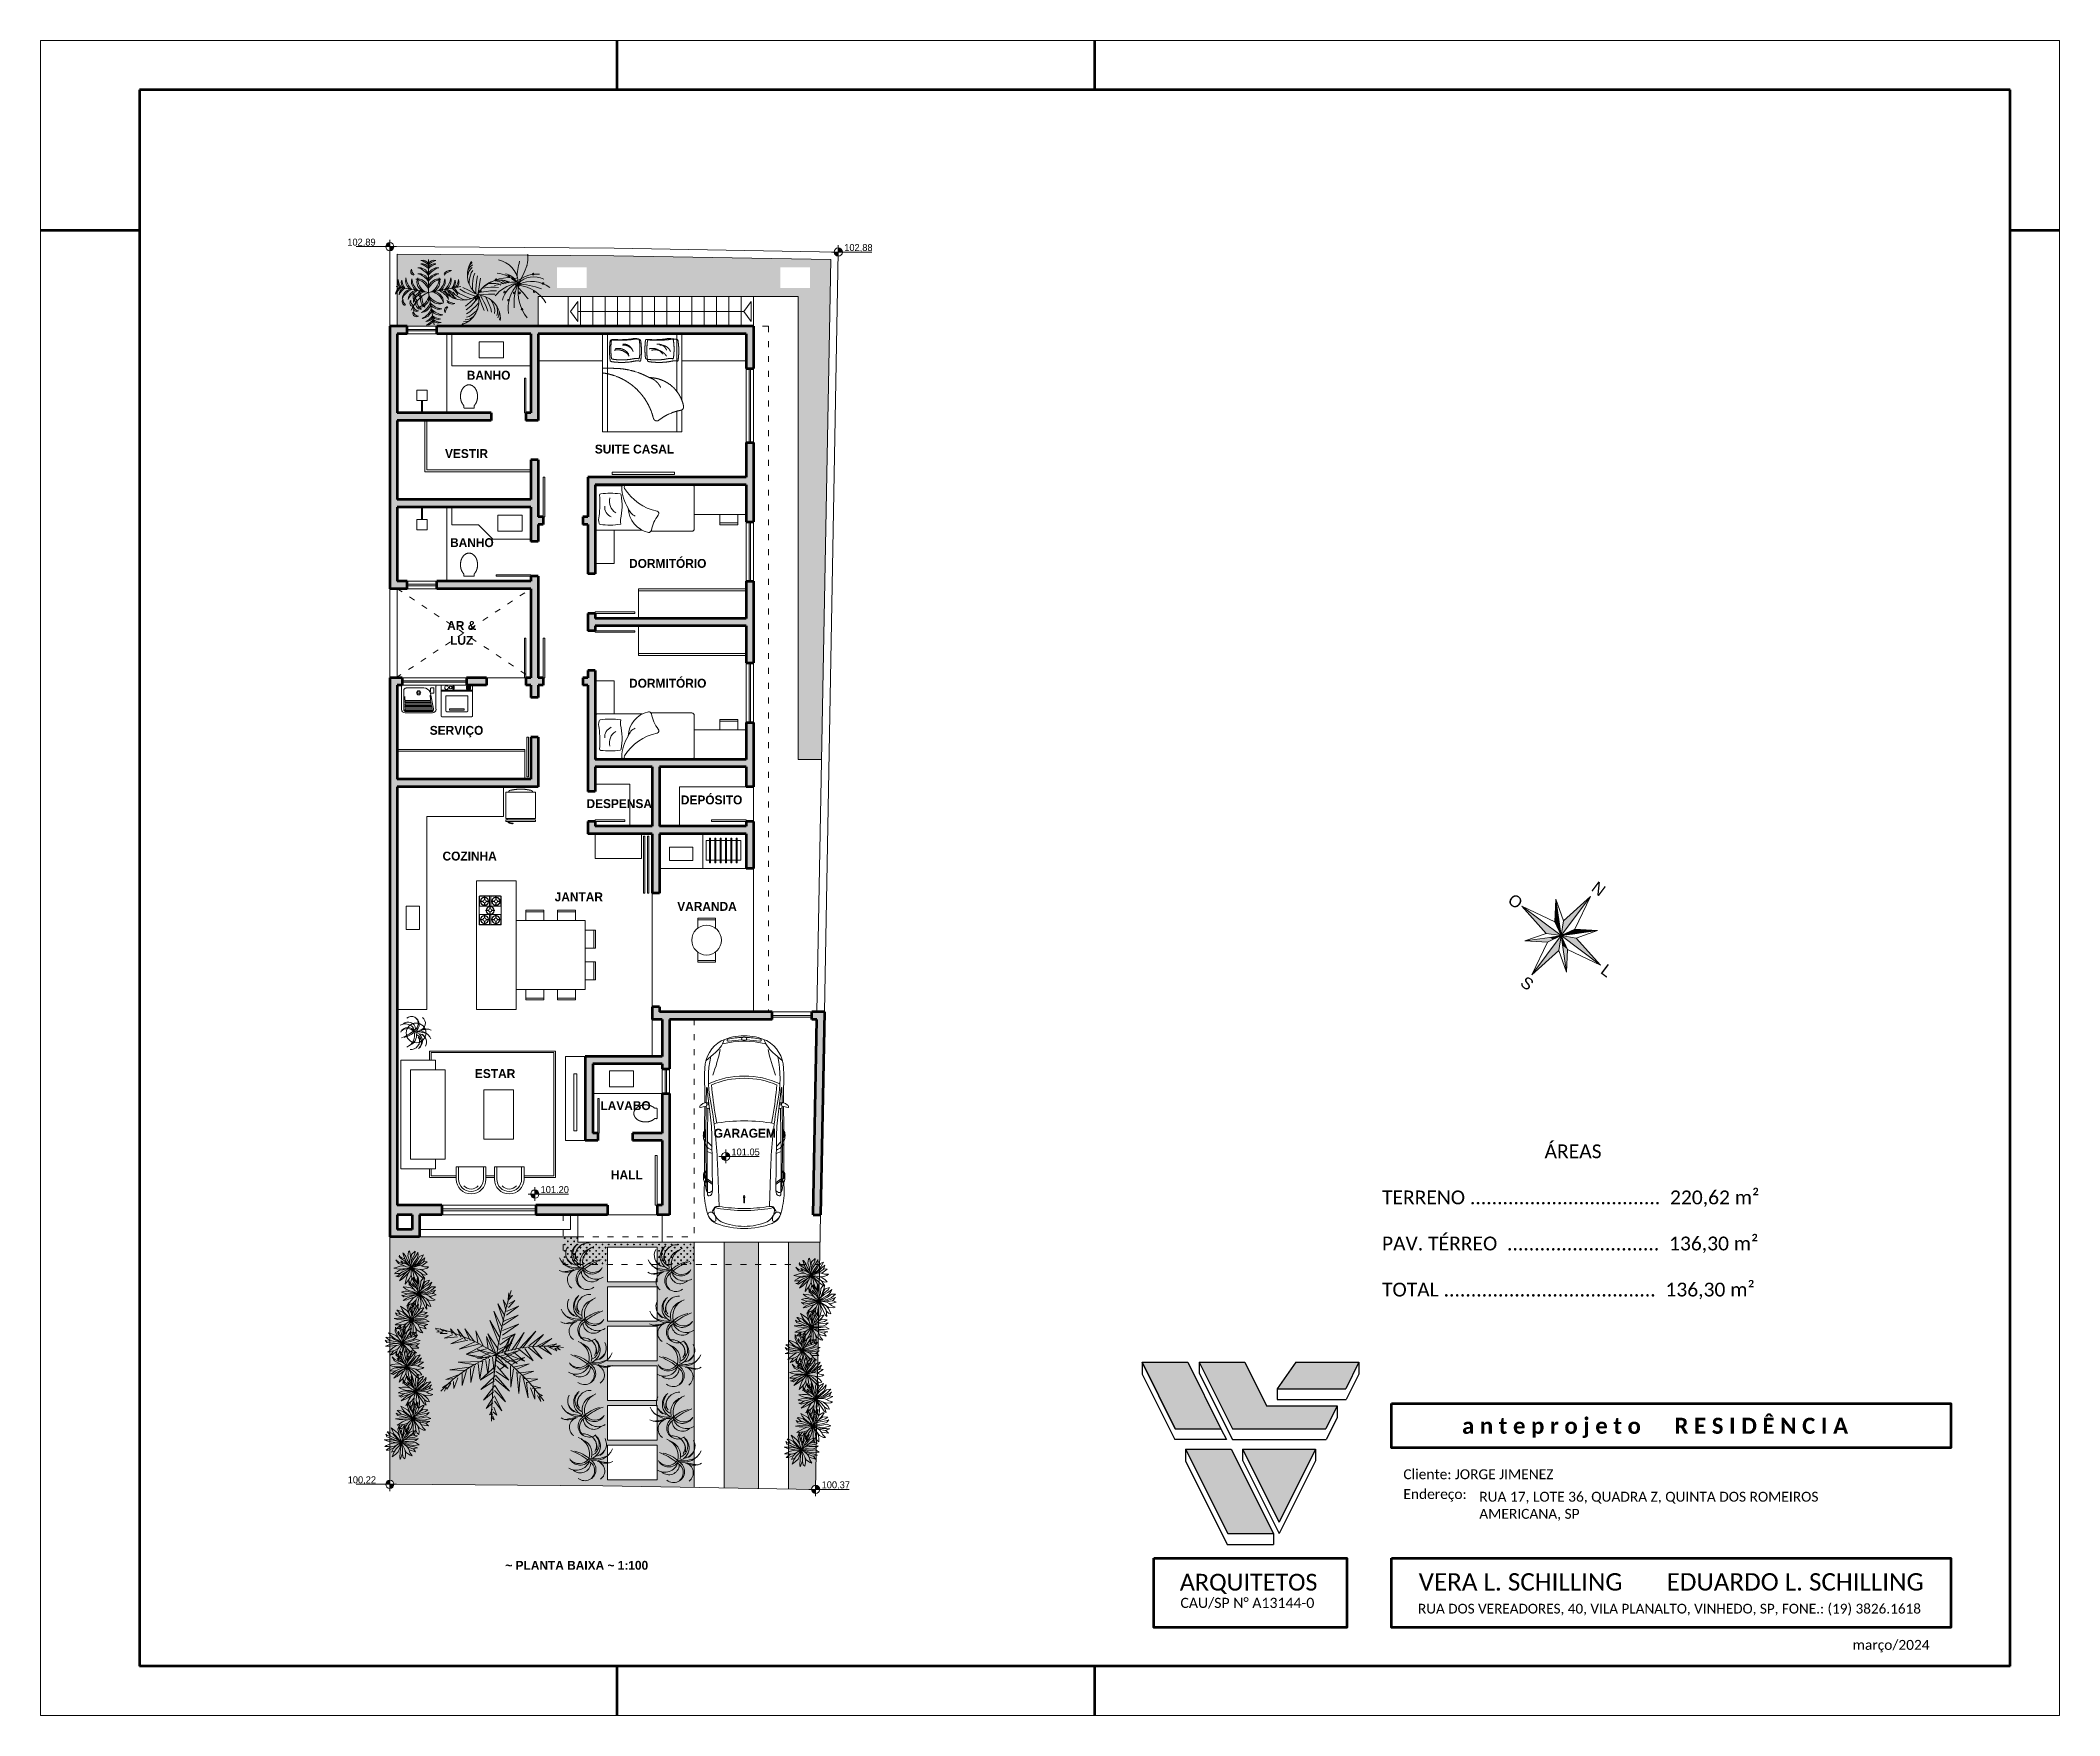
# Model space of a CAD drawing. Header units: millimetres. Extents: x 138.2 to 179, y 16 to 49.9.
import ezdxf
from ezdxf.enums import TextEntityAlignment as Align

# ---------------------------------------------------------------- set-up
doc = ezdxf.new("R2010")
doc.units = ezdxf.units.MM
doc.linetypes.add('ACAD_ISO03W100', pattern=[30, 12, -18])
for name, color, linetype, lineweight in [('0.13', 251, 'Continuous', 13), ('0.6', 18, 'Continuous', 60), ('PA-plantas', 74, 'Continuous', 5), ('wv_cotas', 31, 'Continuous', 5), ('wv_esquadria', 154, 'Continuous', 5), ('wv_grama', 103, 'Continuous', 9), ('wv_legenda', 245, 'Continuous', 9), ('wv_moveis', 253, 'Continuous', 5), ('wv_moveis2', 252, 'Continuous', 5), ('wv_parede', 24, 'Continuous', 60), ('wv_paredeHATCH', 11, 'Continuous', 9), ('wv_projecao', 42, 'Continuous', 20), ('wv_terreno', 183, 'Continuous', 20)]:
    doc.layers.add(name, color=color, linetype=linetype, lineweight=lineweight)
doc.layers.add('PDF_NORTE', color=7, linetype='Continuous')
doc.layers.add('PDF_Text', color=7, linetype='Continuous')
doc.styles.add('textstyle3', font='')
doc.styles.add('textstyle4', font='', dxfattribs={"width": 0.8})
doc.styles.add('textstyle5', font='')
doc.styles.add('textstyle6', font='')
doc.styles.add('textstyle7', font='')
doc.styles.add('textstyle8', font='')
doc.styles.get('textstyle3').set_extended_font_data('Fira Code')
doc.styles.get('textstyle4').set_extended_font_data('Arial')
doc.styles.get('textstyle5').set_extended_font_data('Arial')
doc.styles.get('textstyle6').set_extended_font_data('Fira Code SemiBold', bold=True)
doc.styles.get('textstyle7').set_extended_font_data('Calibri', bold=True)
doc.styles.get('textstyle8').set_extended_font_data('Calibri')
pattern_1 = [(0, (-2.8519, 3e-16), (0.0635, 0.0635), [0.03175, -0.09525]), (90, (-2.836025, -0.015875), (-0.0635, 0.0635), [0.03175, -0.09525])]

msp = doc.modelspace()

# ---------------------------------------------------------------- texts
at = {"color": 7, "style": 'textstyle7'}
msp.add_text('a n t e p r o j e t o      R E S I D Ê N C I A', height=0.32477, dxfattribs=at).set_placement((166.931, 21.703))
at = {"style": 'textstyle8'}
for s, p in [('RUA 17, LOTE 36, QUADRA Z, QUINTA DOS ROMEIROS ', (167.279, 20.332)), ('AMERICANA, SP', (167.279, 19.986))]:
    msp.add_text(s, height=0.2, dxfattribs=at).set_placement(p)
at = {"color": 7, "style": 'textstyle8'}
msp.add_text('ARQUITETOS', height=0.3383, dxfattribs=at).set_placement((162.619, 18.536), align=Align.CENTER)
at = {"char_height": 0.2, "attachment_point": 1, "line_spacing_factor": 1.2, "style": 'textstyle8'}
for s, insert, width in [('\\pxi-10,l10,t6;Cliente: JORGE JIMENEZ\\PEndereço: ', (165.746, 20.986), 11.20011), ('\\pxi-10,l10,t6;março/2024', (174.822, 17.539), 1.8709)]:
    msp.add_mtext(s, dxfattribs=dict(at, insert=insert, width=width))
at = {"color": 7, "attachment_point": 2, "style": 'textstyle8'}
for s, insert, char_height, width in [('\\pxql;VERA L. SCHILLING', (172.486, 18.887), 0.35046, 12.86496), ('EDUARDO L. SCHILLING', (173.66, 18.887), 0.35046, 5.2119), ('\\pxql;CAU/SP N° A13144-0', (162.972, 18.39), 0.20471, 3.46104), ('{\\pxql;RUA DOS VEREADORES, 40, VILA PLANALTO, VINHEDO, SP, FONE.: (19) 3826.1618}', (172.796, 18.269), 0.19686, 13.50861)]:
    msp.add_mtext(s, dxfattribs=dict(at, insert=insert, char_height=char_height, width=width))
at = {"layer": 'PDF_Text', "char_height": 0.237, "attachment_point": 4, "style": 'textstyle5'}
for s, insert, rotation in [('N', (169.595, 32.785), 322.9099), ('O', (167.905, 32.537), 322.4809), ('L', (169.781, 31.116), 323.3016), ('S', (168.157, 30.868), 323.3016)]:
    msp.add_mtext(s, dxfattribs=dict(at, insert=insert, rotation=rotation))
at = {"layer": 'wv_legenda', "attachment_point": 5}
for s, insert, char_height, width, style in [('BANHO', (147.264, 43.086), 0.1798, 0.61283, 'textstyle6'), ('SUITE CASAL', (150.211, 41.594), 0.1798, 1.70488, 'textstyle6'), ('VESTIR', (146.817, 41.503), 0.1798, 0.61283, 'textstyle6'), ('BANHO', (146.926, 39.704), 0.1798, 0.61283, 'textstyle6'), ('DORMITÓRIO', (150.883, 39.284), 0.1798, 0.61283, 'textstyle6'), ('AR & LUZ', (146.72, 37.88), 0.1798, 0.61283, 'textstyle6'), ('DORMITÓRIO', (150.883, 36.864), 0.1798, 0.61283, 'textstyle6'), ('SERVIÇO', (146.616, 35.886), 0.1798, 0.61283, 'textstyle6'), ('DESPENSA', (149.903, 34.432), 0.1798, 0.61283, 'textstyle6'), ('DEPÓSITO', (151.769, 34.507), 0.1798, 0.61283, 'textstyle6'), ('COZINHA', (146.881, 33.372), 0.1798, 0.61283, 'textstyle6'), ('JANTAR', (149.086, 32.549), 0.1798, 0.61283, 'textstyle6'), ('VARANDA', (151.676, 32.357), 0.1798, 0.61283, 'textstyle6'), ('ESTAR', (147.395, 28.979), 0.1798, 0.61283, 'textstyle6'), ('LAVABO', (150.031, 28.331), 0.1798, 0.61283, 'textstyle6'), ('GARAGEM', (152.439, 27.774), 0.1798, 0.61283, 'textstyle6'), ('ÁREAS\\P\\P\\pxql;TERRENO ...................................  220,62 m²\\P\\PPAV. TÉRREO  ............................  136,30 m²\\P\\PTOTAL .......................................  136,30 m²', (169.174, 25.985), 0.27924, 7.72218, 'textstyle8'), ('\\pxqc;HALL', (150.057, 26.934), 0.1798, 0.61283, 'textstyle6'), ('\\pxi-3,l4,t4;~^IPLANTA BAIXA ~ 1:100', (148.955, 19.045), 0.1798, 3.89392, 'textstyle6')]:
    msp.add_mtext(s, dxfattribs=dict(at, insert=insert, char_height=char_height, width=width, style=style))

# ---------------------------------------------------------------- blocks, each defined once
blk = doc.blocks.new('*U40')
blk.add_lwpolyline([(0.105, 0.25), (-0.105, 0.25), (-0.105, 0.46), (0.105, 0.46)], close=True)
blk.add_lwpolyline([(-0.01, 0.251), (-0.01, 0), (0.01, 0), (0.01, 0.251)])
blk = doc.blocks.new('*U46')
blk.add_lwpolyline([(-0.27, 0.12), (0.27, 0.12), (0.27, 0.48), (-0.27, 0.48)], close=True)
blk = doc.blocks.new('*U41')
for p, q in [((0.8, 1.98), (-0.8, 1.98)), ((-0.8, 1.98), (-0.8, 1.539)), ((0.8, 1.98), (0.8, 0)), ((-0.8, 1.343), (-0.8, 0)), ((0.8, 0), (-0.8, 0))]:
    blk.add_line(p, q)
blk.add_lwpolyline([(-0.141, 0.885), (-0.155, 0.885), (-0.158, 0.886), (-0.163, 0.886), (-0.166, 0.886), (-0.171, 0.886), (-0.174, 0.887), (-0.179, 0.887), (-0.182, 0.887), (-0.185, 0.887), (-0.188, 0.888), (-0.19, 0.888), (-0.193, 0.888), (-0.196, 0.888), (-0.199, 0.888), (-0.201, 0.889), (-0.204, 0.889), (-0.207, 0.889), (-0.21, 0.89), (-0.212, 0.89), (-0.215, 0.89), (-0.217, 0.89), (-0.22, 0.891), (-0.225, 0.892), (-0.228, 0.892), (-0.231, 0.892), (-0.234, 0.893), (-0.236, 0.893), (-0.239, 0.893), (-0.242, 0.894), (-0.245, 0.894), (-0.247, 0.895), (-0.25, 0.895), (-0.253, 0.895), (-0.255, 0.896), (-0.258, 0.897), (-0.261, 0.897), (-0.264, 0.898), (-0.269, 0.898), (-0.272, 0.899), (-0.274, 0.9), (-0.277, 0.9), (-0.28, 0.901), (-0.282, 0.901), (-0.285, 0.902), (-0.288, 0.903), (-0.29, 0.903), (-0.293, 0.904), (-0.295, 0.904), (-0.298, 0.905), (-0.301, 0.906), (-0.303, 0.906), (-0.306, 0.907), (-0.309, 0.908), (-0.311, 0.908), (-0.314, 0.909), (-0.317, 0.91), (-0.319, 0.911), (-0.322, 0.911), (-0.325, 0.912), (-0.332, 0.914), (-0.335, 0.915), (-0.343, 0.917), (-0.346, 0.918), (-0.356, 0.921), (-0.359, 0.922), (-0.366, 0.925), (-0.369, 0.926), (-0.371, 0.927), (-0.374, 0.928), (-0.379, 0.929), (-0.382, 0.931), (-0.387, 0.932), (-0.389, 0.934), (-0.394, 0.935), (-0.397, 0.937), (-0.399, 0.937), (-0.402, 0.939), (-0.405, 0.94), (-0.407, 0.941), (-0.41, 0.942), (-0.412, 0.943), (-0.415, 0.944), (-0.417, 0.945), (-0.42, 0.946), (-0.423, 0.947), (-0.425, 0.948), (-0.427, 0.949), (-0.435, 0.953), (-0.437, 0.954), (-0.447, 0.959), (-0.449, 0.96), (-0.452, 0.961), (-0.454, 0.962), (-0.462, 0.966), (-0.464, 0.967), (-0.469, 0.97), (-0.472, 0.971), (-0.474, 0.973), (-0.479, 0.975), (-0.481, 0.976), (-0.483, 0.978), (-0.486, 0.979), (-0.488, 0.981), (-0.493, 0.983), (-0.495, 0.985), (-0.5, 0.987), (-0.502, 0.989), (-0.505, 0.99), (-0.507, 0.992), (-0.509, 0.993), (-0.511, 0.994), (-0.514, 0.996), (-0.516, 0.997), (-0.519, 0.999), (-0.521, 1), (-0.523, 1.002), (-0.525, 1.003), (-0.528, 1.005), (-0.53, 1.007), (-0.532, 1.008), (-0.537, 1.011), (-0.539, 1.012), (-0.543, 1.016), (-0.546, 1.018), (-0.548, 1.019), (-0.55, 1.02), (-0.552, 1.022), (-0.559, 1.027), (-0.561, 1.028), (-0.57, 1.035), (-0.572, 1.037), (-0.583, 1.045), (-0.585, 1.047), (-0.595, 1.056), (-0.597, 1.058), (-0.604, 1.063), (-0.606, 1.065), (-0.61, 1.068), (-0.612, 1.07), (-0.614, 1.072), (-0.616, 1.074), (-0.62, 1.077), (-0.622, 1.08), (-0.624, 1.081), (-0.626, 1.083), (-0.628, 1.085), (-0.63, 1.087), (-0.632, 1.089), (-0.634, 1.091), (-0.636, 1.093), (-0.638, 1.095), (-0.643, 1.101), (-0.645, 1.103), (-0.647, 1.104), (-0.649, 1.106), (-0.651, 1.108), (-0.653, 1.111), (-0.655, 1.112), (-0.656, 1.114), (-0.659, 1.116), (-0.66, 1.119), (-0.662, 1.12), (-0.666, 1.124), (-0.668, 1.127), (-0.673, 1.133), (-0.675, 1.135), (-0.68, 1.141), (-0.682, 1.143), (-0.699, 1.164), (-0.701, 1.167), (-0.707, 1.175), (-0.709, 1.178), (-0.714, 1.184), (-0.715, 1.186), (-0.719, 1.191), (-0.72, 1.193), (-0.721, 1.195), (-0.723, 1.197), (-0.725, 1.2), (-0.726, 1.202), (-0.728, 1.205), (-0.729, 1.207), (-0.731, 1.209), (-0.732, 1.211), (-0.734, 1.213), (-0.735, 1.216), (-0.737, 1.218), (-0.738, 1.22), (-0.74, 1.223), (-0.741, 1.225), (-0.742, 1.228), (-0.744, 1.23), (-0.745, 1.232), (-0.747, 1.234), (-0.748, 1.237), (-0.75, 1.239), (-0.751, 1.241), (-0.752, 1.244), (-0.754, 1.246), (-0.756, 1.251), (-0.758, 1.253), (-0.759, 1.256), (-0.762, 1.261), (-0.763, 1.263), (-0.767, 1.27), (-0.768, 1.272), (-0.773, 1.283), (-0.774, 1.285), (-0.777, 1.29), (-0.778, 1.292), (-0.783, 1.302), (-0.784, 1.305), (-0.785, 1.307), (-0.786, 1.309), (-0.787, 1.312), (-0.789, 1.317), (-0.79, 1.319), (-0.791, 1.322), (-0.792, 1.324), (-0.794, 1.327), (-0.794, 1.329), (-0.796, 1.332), (-0.797, 1.334), (-0.798, 1.337), (-0.799, 1.34), (-0.8, 1.342), (-0.802, 1.347), (-0.803, 1.35), (-0.805, 1.358), (-0.807, 1.36), (-0.807, 1.363), (-0.808, 1.366), (-0.812, 1.378), (-0.813, 1.381), (-0.816, 1.389), (-0.817, 1.392), (-0.819, 1.399), (-0.82, 1.402), (-0.821, 1.405), (-0.821, 1.407), (-0.822, 1.41), (-0.823, 1.412), (-0.824, 1.415), (-0.824, 1.418), (-0.825, 1.42), (-0.826, 1.423), (-0.826, 1.425), (-0.827, 1.428), (-0.828, 1.431), (-0.828, 1.433), (-0.829, 1.436), (-0.83, 1.439), (-0.83, 1.441), (-0.831, 1.444), (-0.832, 1.447), (-0.832, 1.449), (-0.833, 1.452), (-0.833, 1.455), (-0.834, 1.457), (-0.834, 1.46), (-0.835, 1.463), (-0.835, 1.464), (-0.836, 1.465), (-0.836, 1.467), (-0.836, 1.468), (-0.836, 1.471), (-0.836, 1.472), (-0.836, 1.482), (-0.836, 1.483), (-0.836, 1.486), (-0.836, 1.487), (-0.836, 1.488), (-0.835, 1.489), (-0.835, 1.49), (-0.835, 1.491), (-0.835, 1.493), (-0.834, 1.493), (-0.834, 1.494), (-0.834, 1.495), (-0.834, 1.496), (-0.833, 1.498), (-0.833, 1.498), (-0.833, 1.499), (-0.833, 1.5), (-0.832, 1.501), (-0.831, 1.502), (-0.831, 1.503), (-0.83, 1.506), (-0.83, 1.506), (-0.83, 1.507), (-0.829, 1.509), (-0.828, 1.511), (-0.827, 1.512), (-0.826, 1.514), (-0.825, 1.515), (-0.825, 1.516), (-0.823, 1.517), (-0.823, 1.519), (-0.821, 1.521), (-0.82, 1.522), (-0.819, 1.523), (-0.819, 1.524), (-0.816, 1.527), (-0.815, 1.527), (-0.815, 1.528), (-0.812, 1.531), (-0.81, 1.532), (-0.81, 1.532), (-0.809, 1.533), (-0.807, 1.534), (-0.806, 1.535), (-0.804, 1.536), (-0.803, 1.537), (-0.802, 1.537), (-0.801, 1.538), (-0.799, 1.54), (-0.797, 1.54), (-0.793, 1.542), (-0.792, 1.542), (-0.79, 1.543), (-0.789, 1.543), (-0.788, 1.544), (-0.787, 1.544), (-0.785, 1.545), (-0.784, 1.545), (-0.784, 1.545), (-0.783, 1.545), (-0.782, 1.546), (-0.781, 1.546), (-0.78, 1.546), (-0.778, 1.546), (-0.778, 1.547), (-0.775, 1.547), (-0.772, 1.548), (-0.768, 1.548), (-0.765, 1.549), (-0.762, 1.55), (-0.759, 1.55), (-0.756, 1.551), (-0.753, 1.551), (-0.75, 1.552), (-0.747, 1.553), (-0.743, 1.553), (-0.74, 1.554), (-0.737, 1.555), (-0.734, 1.555), (-0.731, 1.556), (-0.728, 1.557), (-0.722, 1.558), (-0.719, 1.559), (-0.716, 1.56), (-0.712, 1.56), (-0.706, 1.562), (-0.703, 1.563), (-0.697, 1.565), (-0.694, 1.566), (-0.688, 1.567), (-0.685, 1.568), (-0.679, 1.57), (-0.675, 1.571), (-0.667, 1.573), (-0.663, 1.574), (-0.654, 1.577), (-0.651, 1.578), (-0.645, 1.58), (-0.642, 1.581), (-0.639, 1.582), (-0.636, 1.583), (-0.633, 1.584), (-0.63, 1.585), (-0.627, 1.586), (-0.624, 1.587), (-0.621, 1.588), (-0.618, 1.589), (-0.615, 1.59), (-0.612, 1.592), (-0.609, 1.592), (-0.606, 1.594), (-0.603, 1.595), (-0.6, 1.596), (-0.588, 1.601), (-0.585, 1.602), (-0.538, 1.622), (-0.535, 1.623), (-0.532, 1.625), (-0.53, 1.626), (-0.527, 1.627), (-0.524, 1.629), (-0.518, 1.631), (-0.515, 1.633), (-0.513, 1.634), (-0.51, 1.636), (-0.507, 1.637), (-0.504, 1.638), (-0.501, 1.64), (-0.498, 1.641), (-0.495, 1.643), (-0.493, 1.644), (-0.49, 1.646), (-0.487, 1.647), (-0.481, 1.651), (-0.479, 1.652), (-0.476, 1.654), (-0.473, 1.655), (-0.47, 1.657), (-0.467, 1.658), (-0.465, 1.66), (-0.462, 1.661), (-0.459, 1.663), (-0.456, 1.664), (-0.454, 1.666), (-0.451, 1.668), (-0.448, 1.67), (-0.446, 1.671), (-0.443, 1.672), (-0.44, 1.674), (-0.437, 1.676), (-0.435, 1.677), (-0.432, 1.679), (-0.429, 1.681), (-0.426, 1.683), (-0.424, 1.684), (-0.421, 1.686), (-0.418, 1.688), (-0.416, 1.69), (-0.413, 1.691), (-0.408, 1.695), (-0.405, 1.696), (-0.402, 1.698), (-0.4, 1.7), (-0.397, 1.702), (-0.394, 1.703), (-0.392, 1.706), (-0.389, 1.707), (-0.386, 1.709), (-0.384, 1.711), (-0.379, 1.714), (-0.376, 1.716), (-0.373, 1.718), (-0.371, 1.72), (-0.368, 1.722), (-0.366, 1.724), (-0.363, 1.726), (-0.361, 1.728), (-0.358, 1.729), (-0.353, 1.734), (-0.351, 1.735), (-0.348, 1.737), (-0.345, 1.74), (-0.343, 1.741), (-0.338, 1.745), (-0.337, 1.746), (-0.335, 1.747), (-0.334, 1.748), (-0.333, 1.749), (-0.332, 1.749), (-0.331, 1.75), (-0.33, 1.75), (-0.329, 1.752), (-0.327, 1.753), (-0.327, 1.753), (-0.325, 1.753), (-0.324, 1.754), (-0.321, 1.755), (-0.32, 1.755), (-0.319, 1.756), (-0.318, 1.756), (-0.316, 1.757), (-0.316, 1.757), (-0.314, 1.758), (-0.313, 1.758), (-0.312, 1.758), (-0.311, 1.758), (-0.311, 1.759), (-0.31, 1.759), (-0.309, 1.759), (-0.307, 1.759), (-0.306, 1.76), (-0.305, 1.76), (-0.304, 1.76), (-0.302, 1.76), (-0.301, 1.76), (-0.287, 1.76), (-0.286, 1.76), (-0.284, 1.76), (-0.283, 1.76), (-0.282, 1.76), (-0.281, 1.759), (-0.279, 1.759), (-0.278, 1.759), (-0.277, 1.759), (-0.277, 1.758), (-0.276, 1.758), (-0.275, 1.758), (-0.274, 1.758), (-0.272, 1.757), (-0.272, 1.757), (-0.27, 1.756), (-0.269, 1.756), (-0.267, 1.755), (-0.266, 1.755), (-0.264, 1.754), (-0.26, 1.752), (-0.259, 1.751), (-0.257, 1.75), (-0.256, 1.75, -0.708971), (-0.254, 1.749), (-0.253, 1.748), (-0.252, 1.747), (-0.252, 1.747), (-0.25, 1.746), (-0.249, 1.744), (-0.248, 1.744), (-0.247, 1.743), (-0.246, 1.742), (-0.241, 1.737), (-0.241, 1.736), (-0.24, 1.736), (-0.239, 1.735), (-0.238, 1.734), (-0.238, 1.733), (-0.237, 1.732), (-0.236, 1.731), (-0.236, 1.73), (-0.235, 1.729), (-0.234, 1.727), (-0.233, 1.726), (-0.232, 1.724), (-0.231, 1.722), (-0.23, 1.721), (-0.229, 1.718), (-0.229, 1.717), (-0.228, 1.716), (-0.228, 1.715), (-0.228, 1.714), (-0.226, 1.712), (-0.226, 1.711), (-0.225, 1.708), (-0.225, 1.704), (-0.222, 1.694), (-0.221, 1.69), (-0.22, 1.687), (-0.217, 1.677), (-0.216, 1.673), (-0.215, 1.67), (-0.215, 1.666), (-0.213, 1.663), (-0.212, 1.656), (-0.21, 1.653), (-0.21, 1.649), (-0.208, 1.646), (-0.207, 1.642), (-0.206, 1.639), (-0.205, 1.636), (-0.204, 1.632), (-0.203, 1.629), (-0.202, 1.625), (-0.201, 1.622), (-0.199, 1.615), (-0.198, 1.612), (-0.195, 1.605), (-0.194, 1.602), (-0.188, 1.585), (-0.187, 1.582), (-0.186, 1.579), (-0.177, 1.555), (-0.176, 1.552), (-0.172, 1.542), (-0.171, 1.539), (-0.169, 1.535), (-0.168, 1.532), (-0.165, 1.525), (-0.163, 1.522), (-0.162, 1.519), (-0.161, 1.516), (-0.159, 1.512), (-0.158, 1.509), (-0.157, 1.506), (-0.155, 1.503), (-0.154, 1.499), (-0.152, 1.496), (-0.151, 1.493), (-0.149, 1.49), (-0.148, 1.486), (-0.146, 1.483), (-0.145, 1.48), (-0.143, 1.477), (-0.142, 1.473), (-0.14, 1.47), (-0.139, 1.467), (-0.137, 1.464), (-0.135, 1.461), (-0.134, 1.457), (-0.132, 1.454), (-0.131, 1.451), (-0.129, 1.448), (-0.126, 1.441), (-0.124, 1.438), (-0.123, 1.435), (-0.121, 1.432), (-0.119, 1.429), (-0.118, 1.426), (-0.116, 1.423), (-0.114, 1.42), (-0.113, 1.416), (-0.111, 1.413), (-0.109, 1.41), (-0.107, 1.407), (-0.106, 1.404), (-0.104, 1.401), (-0.101, 1.395), (-0.098, 1.392), (-0.095, 1.386), (-0.093, 1.382), (-0.091, 1.379), (-0.09, 1.376), (-0.088, 1.373), (-0.086, 1.37), (-0.082, 1.364), (-0.08, 1.361), (-0.079, 1.358), (-0.077, 1.355), (-0.075, 1.352), (-0.073, 1.349), (-0.071, 1.346), (-0.067, 1.34), (-0.065, 1.337), (-0.063, 1.334), (-0.062, 1.331), (-0.057, 1.325), (-0.056, 1.322), (-0.049, 1.313), (-0.048, 1.31), (-0.039, 1.298), (-0.037, 1.296), (-0.031, 1.287), (-0.029, 1.284), (-0.025, 1.278), (-0.023, 1.275), (-0.02, 1.273), (-0.012, 1.261), (-0.01, 1.259), (-0.006, 1.253), (-0.003, 1.25), (0.001, 1.244), (0.003, 1.242), (0.006, 1.239), (0.008, 1.236), (0.01, 1.233), (0.012, 1.231), (0.014, 1.228), (0.016, 1.225), (0.019, 1.222), (0.021, 1.22), (0.024, 1.217), (0.026, 1.214), (0.028, 1.211), (0.03, 1.209), (0.033, 1.206), (0.035, 1.203), (0.037, 1.201), (0.04, 1.198), (0.042, 1.195), (0.044, 1.192), (0.049, 1.187), (0.051, 1.184), (0.059, 1.177), (0.061, 1.174), (0.068, 1.166), (0.071, 1.164), (0.073, 1.161), (0.118, 1.116), (0.121, 1.114), (0.124, 1.111), (0.131, 1.103), (0.134, 1.101), (0.137, 1.099), (0.139, 1.096), (0.142, 1.094), (0.145, 1.092), (0.147, 1.089), (0.15, 1.087), (0.153, 1.085), (0.155, 1.082), (0.158, 1.08), (0.161, 1.077), (0.163, 1.075), (0.166, 1.073), (0.169, 1.071), (0.172, 1.068), (0.174, 1.066), (0.177, 1.064), (0.18, 1.062), (0.183, 1.059), (0.185, 1.057), (0.188, 1.055), (0.19, 1.052), (0.196, 1.048), (0.199, 1.046), (0.205, 1.041), (0.207, 1.039), (0.21, 1.037), (0.213, 1.035), (0.216, 1.033), (0.224, 1.026), (0.227, 1.024), (0.23, 1.022), (0.233, 1.02), (0.242, 1.013), (0.244, 1.011), (0.247, 1.009), (0.25, 1.007), (0.268, 0.995), (0.271, 0.993), (0.279, 0.987), (0.282, 0.985), (0.288, 0.981), (0.291, 0.979), (0.294, 0.977), (0.297, 0.975), (0.3, 0.973), (0.303, 0.971), (0.306, 0.97), (0.309, 0.968), (0.312, 0.966), (0.315, 0.964), (0.318, 0.962), (0.321, 0.96), (0.324, 0.958), (0.328, 0.956), (0.333, 0.953), (0.336, 0.951), (0.34, 0.949), (0.346, 0.946), (0.349, 0.944), (0.355, 0.94), (0.358, 0.939), (0.361, 0.937), (0.364, 0.935), (0.367, 0.933), (0.371, 0.932), (0.377, 0.928), (0.38, 0.927), (0.383, 0.925), (0.386, 0.923), (0.389, 0.921), (0.393, 0.92), (0.396, 0.918), (0.399, 0.916), (0.402, 0.915), (0.405, 0.914), (0.409, 0.912), (0.411, 0.91), (0.415, 0.908), (0.418, 0.907), (0.421, 0.906), (0.424, 0.904), (0.427, 0.902), (0.431, 0.901), (0.434, 0.899), (0.437, 0.898), (0.44, 0.896), (0.444, 0.895), (0.447, 0.893), (0.45, 0.892), (0.453, 0.89), (0.456, 0.889), (0.46, 0.887), (0.466, 0.885), (0.47, 0.883), (0.473, 0.882), (0.476, 0.88), (0.483, 0.877), (0.486, 0.876), (0.489, 0.875), (0.499, 0.871), (0.502, 0.869), (0.509, 0.867), (0.512, 0.865), (0.549, 0.851), (0.552, 0.851), (0.566, 0.846), (0.569, 0.845), (0.576, 0.842), (0.579, 0.841), (0.583, 0.84), (0.586, 0.839), (0.593, 0.837), (0.596, 0.836), (0.6, 0.835), (0.603, 0.834), (0.606, 0.833), (0.613, 0.831), (0.616, 0.83), (0.62, 0.829), (0.624, 0.828), (0.627, 0.827), (0.634, 0.825), (0.637, 0.824), (0.641, 0.823), (0.654, 0.82), (0.658, 0.819), (0.661, 0.818), (0.668, 0.816), (0.672, 0.815), (0.679, 0.813), (0.682, 0.813), (0.686, 0.812), (0.696, 0.81), (0.699, 0.809), (0.703, 0.808), (0.706, 0.807), (0.71, 0.807), (0.713, 0.806), (0.717, 0.805), (0.72, 0.805), (0.724, 0.804), (0.727, 0.803), (0.731, 0.802), (0.734, 0.802), (0.738, 0.801), (0.741, 0.801), (0.745, 0.8), (0.748, 0.799), (0.752, 0.799), (0.755, 0.798), (0.759, 0.797), (0.762, 0.797), (0.766, 0.797), (0.77, 0.796), (0.776, 0.795), (0.78, 0.794), (0.783, 0.794), (0.787, 0.793), (0.794, 0.792), (0.798, 0.792), (0.8, 0.792)], format="xyb")
for points in [[(-0.371, 1.083), (-0.369, 1.08), (-0.368, 1.078), (-0.367, 1.075), (-0.365, 1.073), (-0.364, 1.07), (-0.363, 1.067), (-0.361, 1.064), (-0.36, 1.062), (-0.358, 1.057), (-0.356, 1.056), (-0.355, 1.052), (-0.353, 1.051), (-0.352, 1.047), (-0.35, 1.046), (-0.35, 1.044), (-0.348, 1.042), (-0.347, 1.041), (-0.346, 1.039), (-0.345, 1.037), (-0.343, 1.034), (-0.342, 1.033), (-0.341, 1.031), (-0.34, 1.029), (-0.337, 1.026), (-0.337, 1.024), (-0.335, 1.023), (-0.333, 1.02), (-0.332, 1.018), (-0.331, 1.017), (-0.328, 1.013), (-0.327, 1.012), (-0.324, 1.009), (-0.324, 1.007), (-0.321, 1.004), (-0.32, 1.003), (-0.319, 1.001), (-0.317, 1), (-0.316, 0.998), (-0.315, 0.997), (-0.314, 0.995), (-0.312, 0.994), (-0.311, 0.992), (-0.309, 0.991), (-0.308, 0.989), (-0.306, 0.987), (-0.304, 0.985), (-0.303, 0.984), (-0.301, 0.982), (-0.295, 0.976), (-0.293, 0.974), (-0.292, 0.973), (-0.29, 0.971), (-0.289, 0.97), (-0.288, 0.969), (-0.286, 0.968), (-0.285, 0.966), (-0.283, 0.965), (-0.282, 0.963), (-0.28, 0.962), (-0.279, 0.961), (-0.277, 0.96), (-0.274, 0.957), (-0.273, 0.956), (-0.271, 0.955), (-0.27, 0.953), (-0.267, 0.951), (-0.265, 0.95), (-0.264, 0.948), (-0.262, 0.947), (-0.261, 0.946), (-0.257, 0.944), (-0.256, 0.942), (-0.254, 0.942), (-0.251, 0.939), (-0.25, 0.938), (-0.248, 0.937), (-0.245, 0.934), (-0.243, 0.934), (-0.241, 0.932), (-0.24, 0.932), (-0.238, 0.93), (-0.237, 0.929), (-0.233, 0.927), (-0.23, 0.925), (-0.228, 0.924), (-0.227, 0.923), (-0.225, 0.922), (-0.222, 0.92), (-0.22, 0.919), (-0.217, 0.917), (-0.215, 0.916), (-0.212, 0.914), (-0.21, 0.914), (-0.208, 0.913), (-0.206, 0.911), (-0.199, 0.908), (-0.197, 0.907), (-0.191, 0.904), (-0.189, 0.903), (-0.184, 0.901), (-0.181, 0.9), (-0.18, 0.899), (-0.178, 0.898), (-0.176, 0.898), (-0.174, 0.897), (-0.173, 0.896), (-0.171, 0.895), (-0.169, 0.895), (-0.167, 0.894), (-0.165, 0.893), (-0.163, 0.893), (-0.162, 0.892), (-0.16, 0.891), (-0.158, 0.891), (-0.156, 0.89), (-0.154, 0.89), (-0.152, 0.889), (-0.15, 0.888), (-0.149, 0.888), (-0.147, 0.887), (-0.145, 0.886), (-0.143, 0.886), (-0.141, 0.885), (-0.138, 0.883), (-0.134, 0.882), (-0.131, 0.88), (-0.127, 0.878), (-0.124, 0.876), (-0.12, 0.874), (-0.117, 0.872), (-0.113, 0.87), (-0.11, 0.869), (-0.106, 0.867), (-0.103, 0.865), (-0.099, 0.863), (-0.095, 0.861), (-0.092, 0.859), (-0.088, 0.858), (-0.085, 0.856), (-0.082, 0.854), (-0.078, 0.852), (-0.075, 0.851), (-0.071, 0.849), (-0.067, 0.847), (-0.06, 0.844), (-0.056, 0.842), (-0.053, 0.841), (-0.049, 0.839), (-0.046, 0.837), (-0.042, 0.836), (-0.035, 0.832), (-0.031, 0.831), (-0.028, 0.829), (-0.024, 0.827), (-0.02, 0.826), (-0.017, 0.824), (-0.013, 0.823), (-0.01, 0.821), (-0.006, 0.82), (-0.002, 0.818), (0.005, 0.815), (0.009, 0.813), (0.012, 0.812), (0.016, 0.81), (0.02, 0.809), (0.024, 0.807), (0.027, 0.806), (0.031, 0.805), (0.035, 0.803), (0.038, 0.802), (0.042, 0.8), (0.045, 0.799), (0.049, 0.797), (0.06, 0.793), (0.064, 0.792), (0.068, 0.79), (0.071, 0.789), (0.075, 0.788), (0.079, 0.786), (0.136, 0.767), (0.139, 0.766), (0.151, 0.763), (0.154, 0.762), (0.162, 0.759), (0.166, 0.758), (0.173, 0.756), (0.177, 0.755), (0.181, 0.754), (0.185, 0.753), (0.189, 0.752), (0.193, 0.751), (0.196, 0.75), (0.204, 0.748), (0.208, 0.747), (0.211, 0.746), (0.216, 0.745), (0.227, 0.742), (0.231, 0.741), (0.235, 0.74), (0.239, 0.739), (0.25, 0.737), (0.254, 0.735), (0.269, 0.732), (0.274, 0.731), (0.277, 0.73), (0.281, 0.73), (0.285, 0.729), (0.289, 0.728), (0.297, 0.727), (0.301, 0.726), (0.305, 0.725), (0.312, 0.724), (0.316, 0.723), (0.32, 0.722), (0.324, 0.721), (0.328, 0.721), (0.332, 0.72), (0.336, 0.719), (0.34, 0.719), (0.344, 0.718), (0.347, 0.718), (0.351, 0.717), (0.355, 0.716), (0.359, 0.716), (0.363, 0.715), (0.367, 0.715), (0.371, 0.714), (0.375, 0.714), (0.379, 0.713), (0.383, 0.712), (0.387, 0.712), (0.39, 0.711), (0.395, 0.711), (0.398, 0.71), (0.402, 0.71), (0.406, 0.709), (0.414, 0.708), (0.418, 0.708), (0.422, 0.708), (0.426, 0.707), (0.434, 0.706), (0.438, 0.706), (0.442, 0.706), (0.446, 0.705), (0.45, 0.705), (0.453, 0.705), (0.458, 0.704), (0.461, 0.704), (0.466, 0.703), (0.469, 0.703), (0.474, 0.703), (0.481, 0.702), (0.485, 0.702), (0.489, 0.702), (0.493, 0.702), (0.497, 0.701), (0.501, 0.701), (0.505, 0.701), (0.509, 0.701), (0.517, 0.701), (0.521, 0.7), (0.525, 0.7), (0.529, 0.7), (0.537, 0.7), (0.541, 0.699), (0.557, 0.699), (0.56, 0.699), (0.572, 0.699), (0.58, 0.698), (0.588, 0.698), (0.603, 0.698), (0.61, 0.698), (0.618, 0.697), (0.626, 0.697), (0.633, 0.697), (0.641, 0.697), (0.648, 0.696), (0.656, 0.696), (0.663, 0.696), (0.679, 0.696), (0.687, 0.695), (0.702, 0.695), (0.709, 0.695), (0.747, 0.695), (0.755, 0.695), (0.8, 0.695)], [(-0.189, 0.334), (-0.192, 0.333), (-0.194, 0.333), (-0.196, 0.332), (-0.198, 0.331), (-0.201, 0.331), (-0.203, 0.33), (-0.204, 0.33), (-0.206, 0.33), (-0.208, 0.329), (-0.21, 0.329), (-0.211, 0.329), (-0.213, 0.328), (-0.214, 0.328), (-0.216, 0.328), (-0.217, 0.328), (-0.22, 0.327), (-0.222, 0.327), (-0.223, 0.327), (-0.225, 0.327), (-0.226, 0.326), (-0.228, 0.326), (-0.229, 0.326), (-0.231, 0.326), (-0.232, 0.326), (-0.234, 0.326), (-0.235, 0.325), (-0.238, 0.325), (-0.24, 0.325), (-0.245, 0.325), (-0.246, 0.325), (-0.255, 0.325), (-0.256, 0.324), (-0.261, 0.324), (-0.262, 0.325), (-0.272, 0.325), (-0.273, 0.325), (-0.278, 0.325), (-0.279, 0.325), (-0.282, 0.325), (-0.283, 0.326), (-0.285, 0.326), (-0.287, 0.326), (-0.288, 0.326), (-0.29, 0.326), (-0.291, 0.326), (-0.293, 0.327), (-0.294, 0.327), (-0.296, 0.327), (-0.297, 0.327), (-0.299, 0.327), (-0.3, 0.328), (-0.302, 0.328), (-0.303, 0.328), (-0.304, 0.328), (-0.306, 0.329), (-0.308, 0.329), (-0.309, 0.329), (-0.311, 0.329), (-0.312, 0.33), (-0.314, 0.33), (-0.316, 0.331), (-0.318, 0.331), (-0.321, 0.332), (-0.322, 0.332), (-0.325, 0.333), (-0.327, 0.333), (-0.33, 0.334), (-0.331, 0.335), (-0.334, 0.335), (-0.336, 0.336), (-0.337, 0.336), (-0.34, 0.337), (-0.341, 0.337), (-0.343, 0.338), (-0.344, 0.338), (-0.345, 0.339), (-0.347, 0.339), (-0.348, 0.34), (-0.35, 0.34), (-0.351, 0.341), (-0.353, 0.341), (-0.354, 0.342), (-0.356, 0.342), (-0.357, 0.343), (-0.358, 0.343), (-0.362, 0.345), (-0.364, 0.346), (-0.368, 0.348), (-0.369, 0.348), (-0.391, 0.359), (-0.392, 0.36), (-0.394, 0.361), (-0.398, 0.363), (-0.399, 0.364), (-0.4, 0.364), (-0.401, 0.365), (-0.403, 0.366), (-0.404, 0.367), (-0.405, 0.368), (-0.407, 0.368), (-0.408, 0.369), (-0.409, 0.37), (-0.41, 0.371), (-0.411, 0.372), (-0.413, 0.372), (-0.414, 0.373), (-0.415, 0.374), (-0.417, 0.375), (-0.418, 0.376), (-0.419, 0.377), (-0.42, 0.378), (-0.421, 0.379), (-0.423, 0.38), (-0.424, 0.381), (-0.425, 0.382), (-0.426, 0.383), (-0.427, 0.383), (-0.429, 0.384), (-0.431, 0.386), (-0.432, 0.387), (-0.433, 0.388), (-0.434, 0.389), (-0.435, 0.39), (-0.437, 0.391), (-0.439, 0.393), (-0.44, 0.394), (-0.443, 0.397), (-0.445, 0.398), (-0.448, 0.401), (-0.449, 0.402), (-0.45, 0.404), (-0.454, 0.408), (-0.455, 0.409), (-0.458, 0.412), (-0.459, 0.413), (-0.461, 0.415), (-0.462, 0.417), (-0.464, 0.419), (-0.465, 0.42), (-0.467, 0.422), (-0.468, 0.424), (-0.469, 0.425), (-0.47, 0.426), (-0.471, 0.427), (-0.472, 0.428), (-0.473, 0.429), (-0.474, 0.431), (-0.475, 0.432), (-0.476, 0.433), (-0.476, 0.434), (-0.477, 0.435), (-0.478, 0.437), (-0.479, 0.438), (-0.481, 0.441), (-0.482, 0.442), (-0.483, 0.443), (-0.484, 0.444), (-0.485, 0.445), (-0.485, 0.447), (-0.486, 0.448), (-0.487, 0.449), (-0.488, 0.45), (-0.489, 0.452)], [(0.565, 0.334), (0.564, 0.333), (0.562, 0.333), (0.56, 0.332), (0.558, 0.332), (0.555, 0.331), (0.554, 0.331), (0.552, 0.33), (0.55, 0.33), (0.548, 0.329), (0.546, 0.329), (0.545, 0.329), (0.543, 0.329), (0.542, 0.328), (0.54, 0.328), (0.539, 0.328), (0.537, 0.328), (0.536, 0.327), (0.534, 0.327), (0.533, 0.327), (0.531, 0.327), (0.53, 0.327), (0.528, 0.326), (0.527, 0.326), (0.525, 0.326), (0.524, 0.326), (0.522, 0.326), (0.521, 0.326), (0.519, 0.325), (0.516, 0.325), (0.515, 0.325), (0.51, 0.325), (0.509, 0.325), (0.5, 0.325), (0.498, 0.324), (0.494, 0.324), (0.492, 0.325), (0.483, 0.325), (0.481, 0.325), (0.477, 0.325), (0.476, 0.325), (0.473, 0.325), (0.471, 0.326), (0.47, 0.326), (0.468, 0.326), (0.466, 0.326), (0.465, 0.326), (0.463, 0.326), (0.462, 0.327), (0.46, 0.327), (0.459, 0.327), (0.457, 0.327), (0.456, 0.327), (0.454, 0.328), (0.453, 0.328), (0.452, 0.328), (0.45, 0.328), (0.449, 0.329), (0.447, 0.329), (0.445, 0.329), (0.444, 0.329), (0.442, 0.33), (0.44, 0.33), (0.438, 0.331), (0.435, 0.331), (0.434, 0.332), (0.432, 0.332), (0.431, 0.333), (0.427, 0.334), (0.425, 0.334), (0.423, 0.335), (0.422, 0.335), (0.42, 0.335), (0.419, 0.336), (0.418, 0.336), (0.416, 0.337), (0.413, 0.337), (0.412, 0.338), (0.41, 0.338), (0.409, 0.339), (0.408, 0.339), (0.406, 0.34), (0.405, 0.34), (0.403, 0.341), (0.402, 0.341), (0.4, 0.342), (0.399, 0.342), (0.398, 0.343), (0.396, 0.343), (0.395, 0.344), (0.392, 0.345), (0.391, 0.346), (0.387, 0.348), (0.385, 0.348), (0.383, 0.349), (0.381, 0.35), (0.37, 0.356), (0.369, 0.356), (0.364, 0.359), (0.362, 0.36), (0.358, 0.362), (0.357, 0.363), (0.356, 0.364), (0.353, 0.365), (0.352, 0.366), (0.351, 0.367), (0.349, 0.368), (0.347, 0.369), (0.346, 0.37), (0.344, 0.371), (0.343, 0.372), (0.342, 0.372), (0.339, 0.374), (0.338, 0.375), (0.337, 0.376), (0.335, 0.377), (0.334, 0.378), (0.333, 0.379), (0.332, 0.38), (0.331, 0.381), (0.33, 0.382), (0.328, 0.383), (0.327, 0.383), (0.325, 0.385), (0.324, 0.386), (0.323, 0.387), (0.321, 0.388), (0.32, 0.389), (0.319, 0.39), (0.317, 0.392), (0.315, 0.393), (0.313, 0.395), (0.312, 0.396), (0.309, 0.399), (0.308, 0.4), (0.306, 0.402), (0.305, 0.404), (0.303, 0.406), (0.301, 0.407), (0.3, 0.408), (0.299, 0.409), (0.296, 0.412), (0.295, 0.413), (0.293, 0.415), (0.292, 0.417), (0.29, 0.419), (0.289, 0.42), (0.288, 0.421), (0.287, 0.422), (0.286, 0.424), (0.285, 0.425), (0.284, 0.426), (0.283, 0.427), (0.283, 0.428), (0.282, 0.429), (0.281, 0.431), (0.28, 0.432), (0.279, 0.433), (0.278, 0.434), (0.277, 0.435), (0.276, 0.437), (0.275, 0.438), (0.274, 0.439), (0.273, 0.441), (0.273, 0.442), (0.271, 0.444), (0.27, 0.445), (0.269, 0.447), (0.268, 0.448), (0.268, 0.449), (0.267, 0.45), (0.266, 0.452)], [(-0.356, 0.229), (-0.358, 0.229), (-0.359, 0.229), (-0.363, 0.229), (-0.364, 0.229), (-0.384, 0.229), (-0.386, 0.229), (-0.39, 0.229), (-0.391, 0.229), (-0.394, 0.229), (-0.395, 0.23), (-0.398, 0.23), (-0.399, 0.23), (-0.4, 0.23), (-0.402, 0.23), (-0.403, 0.23), (-0.404, 0.231), (-0.406, 0.231), (-0.407, 0.231), (-0.408, 0.231), (-0.411, 0.232), (-0.412, 0.232), (-0.416, 0.233), (-0.418, 0.233), (-0.419, 0.233), (-0.425, 0.235), (-0.426, 0.235), (-0.428, 0.235), (-0.43, 0.236), (-0.432, 0.236), (-0.433, 0.237), (-0.438, 0.238), (-0.439, 0.238), (-0.441, 0.239), (-0.442, 0.239), (-0.443, 0.24), (-0.444, 0.24), (-0.446, 0.241), (-0.447, 0.241), (-0.448, 0.241), (-0.449, 0.242), (-0.451, 0.242), (-0.452, 0.243), (-0.453, 0.243), (-0.454, 0.244), (-0.455, 0.244), (-0.457, 0.245), (-0.458, 0.245), (-0.459, 0.246), (-0.462, 0.247), (-0.463, 0.248), (-0.464, 0.248), (-0.465, 0.249), (-0.467, 0.249), (-0.468, 0.25), (-0.469, 0.251), (-0.47, 0.251), (-0.471, 0.252), (-0.473, 0.252), (-0.474, 0.253), (-0.475, 0.254), (-0.476, 0.254), (-0.477, 0.255), (-0.478, 0.255), (-0.48, 0.256), (-0.481, 0.257), (-0.482, 0.257), (-0.483, 0.258), (-0.485, 0.259), (-0.487, 0.26), (-0.489, 0.261), (-0.49, 0.262), (-0.492, 0.264), (-0.493, 0.264), (-0.495, 0.266), (-0.496, 0.267), (-0.498, 0.267), (-0.499, 0.268), (-0.5, 0.269), (-0.502, 0.271), (-0.503, 0.272), (-0.504, 0.272), (-0.505, 0.273), (-0.506, 0.274), (-0.507, 0.275), (-0.508, 0.276), (-0.509, 0.276), (-0.51, 0.277), (-0.511, 0.278), (-0.512, 0.279), (-0.513, 0.28), (-0.514, 0.281), (-0.515, 0.281), (-0.517, 0.283), (-0.518, 0.284), (-0.52, 0.286), (-0.521, 0.287), (-0.522, 0.288), (-0.524, 0.29), (-0.525, 0.291), (-0.526, 0.292), (-0.527, 0.293), (-0.533, 0.298), (-0.533, 0.299), (-0.535, 0.301), (-0.536, 0.302), (-0.537, 0.303), (-0.538, 0.304), (-0.539, 0.305), (-0.539, 0.306), (-0.54, 0.307), (-0.541, 0.308), (-0.542, 0.309), (-0.543, 0.31), (-0.544, 0.312), (-0.545, 0.313), (-0.545, 0.314), (-0.546, 0.315), (-0.548, 0.317), (-0.549, 0.318), (-0.551, 0.321), (-0.551, 0.323), (-0.552, 0.324), (-0.554, 0.326), (-0.554, 0.327), (-0.556, 0.329), (-0.556, 0.33), (-0.557, 0.331), (-0.558, 0.333), (-0.559, 0.335), (-0.56, 0.336), (-0.56, 0.337), (-0.561, 0.339), (-0.562, 0.34), (-0.562, 0.341), (-0.563, 0.342), (-0.564, 0.343), (-0.564, 0.344), (-0.565, 0.346), (-0.566, 0.347), (-0.566, 0.348), (-0.567, 0.349), (-0.567, 0.35), (-0.568, 0.351), (-0.568, 0.353), (-0.569, 0.354), (-0.57, 0.355), (-0.57, 0.357), (-0.571, 0.358), (-0.571, 0.359), (-0.572, 0.36), (-0.572, 0.361)], [(0.398, 0.229), (0.397, 0.229), (0.396, 0.229), (0.392, 0.229), (0.39, 0.229), (0.37, 0.229), (0.369, 0.229), (0.365, 0.229), (0.364, 0.229), (0.361, 0.229), (0.359, 0.23), (0.357, 0.23), (0.356, 0.23), (0.354, 0.23), (0.353, 0.23), (0.352, 0.23), (0.35, 0.231), (0.349, 0.231), (0.348, 0.231), (0.346, 0.231), (0.344, 0.232), (0.343, 0.232), (0.338, 0.233), (0.337, 0.233), (0.334, 0.233), (0.333, 0.234), (0.328, 0.235), (0.327, 0.235), (0.326, 0.235), (0.324, 0.236), (0.323, 0.236), (0.32, 0.237), (0.319, 0.237), (0.315, 0.238), (0.314, 0.239), (0.313, 0.239), (0.31, 0.24), (0.309, 0.241), (0.306, 0.241), (0.305, 0.242), (0.304, 0.242), (0.303, 0.243), (0.301, 0.243), (0.3, 0.244), (0.299, 0.244), (0.298, 0.245), (0.297, 0.245), (0.295, 0.246), (0.294, 0.247), (0.293, 0.247), (0.291, 0.248), (0.29, 0.248), (0.289, 0.249), (0.288, 0.249), (0.287, 0.25), (0.286, 0.251), (0.284, 0.251), (0.283, 0.252), (0.282, 0.252), (0.281, 0.253), (0.28, 0.254), (0.279, 0.254), (0.277, 0.255), (0.276, 0.255), (0.275, 0.256), (0.274, 0.257), (0.272, 0.257), (0.27, 0.259), (0.269, 0.259), (0.267, 0.261), (0.266, 0.261), (0.265, 0.262), (0.264, 0.263), (0.262, 0.264), (0.26, 0.265), (0.259, 0.266), (0.258, 0.267), (0.256, 0.268), (0.255, 0.269), (0.254, 0.27), (0.252, 0.271), (0.251, 0.272), (0.249, 0.273), (0.248, 0.274), (0.247, 0.275), (0.246, 0.276), (0.245, 0.276), (0.244, 0.277), (0.243, 0.278), (0.242, 0.279), (0.241, 0.28), (0.24, 0.281), (0.239, 0.281), (0.238, 0.282), (0.237, 0.283), (0.236, 0.284), (0.234, 0.286), (0.233, 0.287), (0.226, 0.294), (0.226, 0.295), (0.225, 0.296), (0.224, 0.296), (0.223, 0.297), (0.221, 0.299), (0.22, 0.3), (0.218, 0.302), (0.218, 0.303), (0.217, 0.304), (0.216, 0.305), (0.215, 0.306), (0.214, 0.307), (0.213, 0.308), (0.212, 0.31), (0.211, 0.312), (0.21, 0.313), (0.209, 0.314), (0.208, 0.316), (0.207, 0.317), (0.206, 0.318), (0.205, 0.32), (0.204, 0.321), (0.203, 0.323), (0.201, 0.326), (0.2, 0.327), (0.199, 0.329), (0.198, 0.33), (0.197, 0.331), (0.197, 0.333), (0.195, 0.335), (0.195, 0.336), (0.194, 0.337), (0.193, 0.339), (0.193, 0.34), (0.192, 0.341), (0.192, 0.342), (0.191, 0.343), (0.19, 0.344), (0.19, 0.346), (0.189, 0.347), (0.188, 0.348), (0.188, 0.349), (0.187, 0.35), (0.187, 0.351), (0.186, 0.353), (0.185, 0.354), (0.185, 0.355), (0.184, 0.357), (0.184, 0.358), (0.183, 0.359), (0.183, 0.36), (0.182, 0.361)]]:
    blk.add_lwpolyline(points)
for points in [[(-0.133, 0.125), (-0.129, 0.125), (-0.128, 0.125), (-0.127, 0.125), (-0.126, 0.125), (-0.125, 0.125), (-0.125, 0.126), (-0.124, 0.126), (-0.123, 0.126), (-0.122, 0.126), (-0.121, 0.127), (-0.12, 0.127), (-0.12, 0.127), (-0.119, 0.128), (-0.118, 0.128), (-0.117, 0.129), (-0.116, 0.129), (-0.116, 0.13), (-0.115, 0.13), (-0.111, 0.134), (-0.111, 0.135), (-0.11, 0.136), (-0.109, 0.138), (-0.108, 0.139), (-0.108, 0.14), (-0.107, 0.141), (-0.107, 0.141), (-0.107, 0.142), (-0.106, 0.143), (-0.106, 0.144), (-0.106, 0.144), (-0.106, 0.145), (-0.106, 0.146), (-0.106, 0.146), (-0.105, 0.147), (-0.105, 0.148), (-0.105, 0.151), (-0.104, 0.155), (-0.104, 0.158), (-0.104, 0.162), (-0.103, 0.165), (-0.103, 0.169), (-0.102, 0.172), (-0.102, 0.176), (-0.102, 0.179), (-0.101, 0.183), (-0.101, 0.187), (-0.101, 0.19), (-0.1, 0.194), (-0.1, 0.197), (-0.1, 0.201), (-0.099, 0.205), (-0.099, 0.208), (-0.099, 0.212), (-0.098, 0.215), (-0.098, 0.219), (-0.098, 0.222), (-0.098, 0.226), (-0.097, 0.229), (-0.097, 0.233), (-0.097, 0.236), (-0.097, 0.24), (-0.096, 0.243), (-0.096, 0.247), (-0.096, 0.251), (-0.096, 0.254), (-0.096, 0.258), (-0.095, 0.261), (-0.095, 0.265), (-0.095, 0.269), (-0.095, 0.272), (-0.095, 0.279), (-0.094, 0.283), (-0.094, 0.286), (-0.094, 0.29), (-0.094, 0.297), (-0.094, 0.301), (-0.094, 0.312), (-0.093, 0.315), (-0.093, 0.365), (-0.094, 0.369), (-0.094, 0.38), (-0.094, 0.383), (-0.094, 0.39), (-0.094, 0.394), (-0.094, 0.401), (-0.095, 0.405), (-0.095, 0.408), (-0.095, 0.412), (-0.095, 0.415), (-0.095, 0.419), (-0.095, 0.422), (-0.096, 0.426), (-0.096, 0.429), (-0.096, 0.433), (-0.096, 0.436), (-0.096, 0.44), (-0.097, 0.444), (-0.097, 0.447), (-0.097, 0.451), (-0.097, 0.454), (-0.098, 0.458), (-0.098, 0.462), (-0.098, 0.465), (-0.099, 0.469), (-0.099, 0.472), (-0.099, 0.476), (-0.099, 0.479), (-0.1, 0.483), (-0.1, 0.487), (-0.1, 0.49), (-0.101, 0.494), (-0.101, 0.497), (-0.102, 0.501), (-0.102, 0.504), (-0.102, 0.508), (-0.103, 0.511), (-0.103, 0.515), (-0.104, 0.518), (-0.104, 0.522), (-0.104, 0.526), (-0.105, 0.529), (-0.105, 0.533), (-0.106, 0.536), (-0.106, 0.54), (-0.106, 0.54), (-0.106, 0.542), (-0.107, 0.542), (-0.107, 0.543), (-0.107, 0.544), (-0.107, 0.544), (-0.108, 0.547), (-0.108, 0.548), (-0.109, 0.548), (-0.109, 0.549), (-0.11, 0.55), (-0.11, 0.551), (-0.111, 0.551), (-0.111, 0.552), (-0.113, 0.554), (-0.113, 0.555), (-0.115, 0.557), (-0.116, 0.557), (-0.118, 0.558), (-0.12, 0.559), (-0.12, 0.56), (-0.121, 0.56), (-0.122, 0.56), (-0.123, 0.561), (-0.123, 0.561), (-0.124, 0.561), (-0.125, 0.562), (-0.126, 0.562), (-0.127, 0.562), (-0.128, 0.562), (-0.131, 0.563), (-0.134, 0.563), (-0.138, 0.564), (-0.141, 0.564), (-0.144, 0.565), (-0.147, 0.565), (-0.154, 0.566), (-0.158, 0.567), (-0.161, 0.567), (-0.164, 0.567), (-0.167, 0.568), (-0.17, 0.569), (-0.174, 0.569), (-0.177, 0.57), (-0.18, 0.57), (-0.19, 0.571), (-0.193, 0.571), (-0.2, 0.572), (-0.203, 0.572), (-0.213, 0.573), (-0.216, 0.574), (-0.227, 0.575), (-0.23, 0.575), (-0.233, 0.575), (-0.236, 0.575), (-0.24, 0.576), (-0.243, 0.576), (-0.246, 0.576), (-0.25, 0.576), (-0.253, 0.577), (-0.256, 0.577), (-0.259, 0.577), (-0.263, 0.577), (-0.266, 0.577), (-0.27, 0.578), (-0.273, 0.578), (-0.276, 0.578), (-0.279, 0.578), (-0.283, 0.578), (-0.286, 0.578), (-0.289, 0.579), (-0.296, 0.579), (-0.299, 0.579), (-0.309, 0.579), (-0.313, 0.579), (-0.365, 0.579), (-0.369, 0.579), (-0.379, 0.579), (-0.382, 0.579), (-0.389, 0.579), (-0.392, 0.578), (-0.395, 0.578), (-0.399, 0.578), (-0.402, 0.578), (-0.405, 0.578), (-0.408, 0.578), (-0.412, 0.577), (-0.415, 0.577), (-0.419, 0.577), (-0.422, 0.577), (-0.428, 0.576), (-0.432, 0.576), (-0.435, 0.576), (-0.442, 0.575), (-0.445, 0.575), (-0.448, 0.575), (-0.458, 0.574), (-0.461, 0.574), (-0.465, 0.573), (-0.468, 0.573), (-0.471, 0.573), (-0.474, 0.573), (-0.478, 0.572), (-0.481, 0.572), (-0.485, 0.571), (-0.488, 0.571), (-0.494, 0.57), (-0.497, 0.57), (-0.501, 0.57), (-0.504, 0.569), (-0.508, 0.569), (-0.511, 0.568), (-0.514, 0.568), (-0.517, 0.567), (-0.52, 0.567), (-0.524, 0.566), (-0.527, 0.566), (-0.53, 0.565), (-0.534, 0.565), (-0.537, 0.564), (-0.54, 0.564), (-0.544, 0.563), (-0.547, 0.563), (-0.55, 0.562), (-0.557, 0.561), (-0.56, 0.561), (-0.567, 0.559), (-0.57, 0.559), (-0.576, 0.558), (-0.579, 0.557), (-0.583, 0.557), (-0.586, 0.556), (-0.593, 0.555), (-0.596, 0.554), (-0.599, 0.553), (-0.602, 0.553), (-0.605, 0.552), (-0.609, 0.551), (-0.615, 0.55), (-0.618, 0.549), (-0.622, 0.549), (-0.623, 0.548), (-0.624, 0.548), (-0.626, 0.548), (-0.627, 0.548), (-0.628, 0.547), (-0.63, 0.547), (-0.631, 0.547), (-0.632, 0.547), (-0.633, 0.547), (-0.636, 0.547), (-0.637, 0.546), (-0.639, 0.546), (-0.64, 0.546), (-0.644, 0.546), (-0.645, 0.545), (-0.663, 0.545), (-0.664, 0.546), (-0.667, 0.546), (-0.669, 0.546), (-0.671, 0.546), (-0.672, 0.547), (-0.673, 0.547), (-0.675, 0.547), (-0.676, 0.547), (-0.677, 0.547), (-0.678, 0.547), (-0.679, 0.548), (-0.68, 0.548), (-0.682, 0.548), (-0.683, 0.548), (-0.684, 0.548), (-0.685, 0.548), (-0.686, 0.549), (-0.687, 0.549), (-0.688, 0.549), (-0.689, 0.549), (-0.691, 0.55), (-0.692, 0.55), (-0.693, 0.55), (-0.694, 0.55), (-0.695, 0.551), (-0.697, 0.551), (-0.698, 0.551), (-0.699, 0.552), (-0.701, 0.552), (-0.702, 0.553), (-0.704, 0.553), (-0.706, 0.554), (-0.709, 0.555), (-0.71, 0.555), (-0.711, 0.555), (-0.712, 0.556), (-0.715, 0.556), (-0.715, 0.555), (-0.716, 0.555), (-0.718, 0.554), (-0.718, 0.554), (-0.719, 0.553), (-0.72, 0.552), (-0.721, 0.55), (-0.721, 0.549), (-0.722, 0.549), (-0.722, 0.545), (-0.723, 0.542), (-0.723, 0.539), (-0.724, 0.535), (-0.724, 0.532), (-0.725, 0.529), (-0.725, 0.526), (-0.726, 0.522), (-0.726, 0.519), (-0.726, 0.516), (-0.727, 0.513), (-0.727, 0.51), (-0.728, 0.506), (-0.728, 0.503), (-0.728, 0.5), (-0.729, 0.497), (-0.73, 0.49), (-0.73, 0.487), (-0.73, 0.484), (-0.731, 0.48), (-0.731, 0.474), (-0.732, 0.471), (-0.732, 0.467), (-0.732, 0.464), (-0.733, 0.457), (-0.733, 0.454), (-0.734, 0.451), (-0.734, 0.448), (-0.734, 0.441), (-0.735, 0.438), (-0.735, 0.435), (-0.735, 0.431), (-0.735, 0.428), (-0.736, 0.425), (-0.736, 0.422), (-0.736, 0.419), (-0.736, 0.415), (-0.737, 0.412), (-0.737, 0.409), (-0.737, 0.405), (-0.737, 0.402), (-0.737, 0.399), (-0.737, 0.395), (-0.738, 0.392), (-0.738, 0.386), (-0.738, 0.383), (-0.738, 0.373), (-0.738, 0.369), (-0.738, 0.353), (-0.739, 0.35), (-0.739, 0.33), (-0.738, 0.327), (-0.738, 0.311), (-0.738, 0.307), (-0.738, 0.298), (-0.738, 0.294), (-0.738, 0.291), (-0.737, 0.288), (-0.737, 0.281), (-0.737, 0.278), (-0.737, 0.275), (-0.737, 0.272), (-0.737, 0.268), (-0.736, 0.265), (-0.736, 0.262), (-0.736, 0.258), (-0.735, 0.255), (-0.735, 0.252), (-0.735, 0.249), (-0.735, 0.245), (-0.734, 0.242), (-0.734, 0.239), (-0.734, 0.232), (-0.733, 0.229), (-0.733, 0.226), (-0.733, 0.223), (-0.732, 0.216), (-0.732, 0.213), (-0.732, 0.21), (-0.731, 0.207), (-0.731, 0.2), (-0.73, 0.197), (-0.73, 0.193), (-0.73, 0.19), (-0.729, 0.187), (-0.729, 0.184), (-0.728, 0.18), (-0.728, 0.177), (-0.728, 0.174), (-0.727, 0.171), (-0.727, 0.168), (-0.726, 0.164), (-0.726, 0.161), (-0.725, 0.158), (-0.725, 0.154), (-0.724, 0.151), (-0.724, 0.148), (-0.723, 0.145), (-0.723, 0.142), (-0.722, 0.138), (-0.722, 0.137), (-0.722, 0.136), (-0.722, 0.136), (-0.721, 0.134), (-0.721, 0.134), (-0.72, 0.132), (-0.72, 0.131), (-0.72, 0.13), (-0.719, 0.129), (-0.718, 0.128), (-0.718, 0.127), (-0.717, 0.126), (-0.716, 0.125), (-0.716, 0.125), (-0.714, 0.123), (-0.712, 0.122), (-0.711, 0.121), (-0.711, 0.121), (-0.71, 0.12), (-0.707, 0.119), (-0.706, 0.118), (-0.705, 0.117), (-0.704, 0.117), (-0.702, 0.117), (-0.698, 0.116), (-0.697, 0.115), (-0.695, 0.115), (-0.694, 0.114), (-0.692, 0.114), (-0.689, 0.113), (-0.688, 0.113), (-0.686, 0.113), (-0.685, 0.112), (-0.682, 0.112), (-0.68, 0.111), (-0.679, 0.111), (-0.678, 0.111), (-0.676, 0.111), (-0.675, 0.11), (-0.673, 0.11), (-0.672, 0.11), (-0.67, 0.11), (-0.668, 0.109), (-0.667, 0.109), (-0.665, 0.109), (-0.664, 0.109), (-0.662, 0.109), (-0.661, 0.108), (-0.66, 0.108), (-0.658, 0.108), (-0.657, 0.108), (-0.655, 0.108), (-0.654, 0.108), (-0.652, 0.107), (-0.651, 0.107), (-0.649, 0.107), (-0.646, 0.107), (-0.644, 0.107), (-0.638, 0.107), (-0.637, 0.106), (-0.616, 0.106), (-0.614, 0.107), (-0.61, 0.107), (-0.608, 0.107), (-0.605, 0.107), (-0.603, 0.107), (-0.601, 0.107), (-0.599, 0.108), (-0.598, 0.108), (-0.596, 0.108), (-0.595, 0.108), (-0.593, 0.108), (-0.592, 0.108), (-0.59, 0.109), (-0.589, 0.109), (-0.587, 0.109), (-0.585, 0.109), (-0.584, 0.11), (-0.582, 0.11), (-0.58, 0.11), (-0.578, 0.111), (-0.577, 0.111), (-0.575, 0.111), (-0.572, 0.112), (-0.571, 0.112), (-0.569, 0.112), (-0.568, 0.113), (-0.565, 0.113), (-0.563, 0.114), (-0.56, 0.114), (-0.559, 0.115), (-0.556, 0.115), (-0.554, 0.116), (-0.553, 0.116), (-0.549, 0.117), (-0.545, 0.117), (-0.54, 0.118), (-0.536, 0.118), (-0.532, 0.119), (-0.524, 0.12), (-0.52, 0.12), (-0.512, 0.121), (-0.508, 0.122), (-0.503, 0.122), (-0.487, 0.123), (-0.483, 0.124), (-0.47, 0.125), (-0.466, 0.125), (-0.454, 0.126), (-0.449, 0.126), (-0.441, 0.127), (-0.437, 0.127), (-0.433, 0.127), (-0.425, 0.128), (-0.42, 0.128), (-0.416, 0.128), (-0.408, 0.129), (-0.404, 0.129), (-0.4, 0.129), (-0.396, 0.129), (-0.391, 0.13), (-0.387, 0.13), (-0.383, 0.13), (-0.379, 0.13), (-0.375, 0.13), (-0.37, 0.13), (-0.366, 0.131), (-0.358, 0.131), (-0.354, 0.131), (-0.341, 0.131), (-0.337, 0.131), (-0.316, 0.131), (-0.312, 0.132), (-0.292, 0.132), (-0.287, 0.131), (-0.267, 0.131), (-0.262, 0.131), (-0.25, 0.131), (-0.246, 0.131), (-0.237, 0.131), (-0.233, 0.13), (-0.229, 0.13), (-0.225, 0.13), (-0.221, 0.13), (-0.216, 0.13), (-0.212, 0.13), (-0.208, 0.129), (-0.204, 0.129), (-0.2, 0.129), (-0.196, 0.129), (-0.192, 0.129), (-0.187, 0.128), (-0.183, 0.128), (-0.175, 0.128), (-0.171, 0.127), (-0.167, 0.127), (-0.159, 0.127), (-0.154, 0.126), (-0.142, 0.125), (-0.138, 0.125)], [(0.621, 0.125), (0.626, 0.125), (0.626, 0.125), (0.628, 0.125), (0.629, 0.125), (0.63, 0.126), (0.631, 0.126), (0.632, 0.126), (0.632, 0.126), (0.633, 0.127), (0.634, 0.127), (0.635, 0.127), (0.636, 0.128), (0.638, 0.129), (0.639, 0.13), (0.64, 0.131), (0.642, 0.133), (0.643, 0.133), (0.645, 0.135), (0.645, 0.136), (0.646, 0.137), (0.646, 0.138), (0.646, 0.139), (0.647, 0.14), (0.647, 0.141), (0.648, 0.141), (0.648, 0.142), (0.648, 0.143), (0.648, 0.144), (0.649, 0.144), (0.649, 0.145), (0.649, 0.146), (0.649, 0.148), (0.65, 0.151), (0.65, 0.155), (0.65, 0.158), (0.651, 0.162), (0.651, 0.165), (0.652, 0.169), (0.652, 0.172), (0.652, 0.176), (0.653, 0.179), (0.653, 0.183), (0.654, 0.187), (0.654, 0.19), (0.654, 0.194), (0.655, 0.197), (0.655, 0.201), (0.655, 0.205), (0.656, 0.208), (0.656, 0.212), (0.656, 0.215), (0.656, 0.219), (0.657, 0.222), (0.657, 0.226), (0.657, 0.229), (0.657, 0.233), (0.658, 0.236), (0.658, 0.24), (0.658, 0.243), (0.658, 0.247), (0.659, 0.251), (0.659, 0.254), (0.659, 0.258), (0.659, 0.261), (0.659, 0.265), (0.66, 0.269), (0.66, 0.272), (0.66, 0.276), (0.66, 0.283), (0.661, 0.286), (0.661, 0.29), (0.661, 0.294), (0.661, 0.304), (0.661, 0.308), (0.661, 0.322), (0.662, 0.326), (0.662, 0.355), (0.661, 0.358), (0.661, 0.376), (0.661, 0.38), (0.661, 0.387), (0.661, 0.39), (0.661, 0.397), (0.66, 0.401), (0.66, 0.405), (0.66, 0.408), (0.66, 0.412), (0.659, 0.415), (0.659, 0.419), (0.659, 0.422), (0.659, 0.426), (0.659, 0.429), (0.658, 0.433), (0.658, 0.436), (0.658, 0.444), (0.658, 0.447), (0.657, 0.451), (0.657, 0.454), (0.657, 0.458), (0.657, 0.462), (0.656, 0.465), (0.656, 0.469), (0.656, 0.472), (0.655, 0.476), (0.655, 0.479), (0.655, 0.483), (0.654, 0.487), (0.654, 0.49), (0.654, 0.494), (0.653, 0.497), (0.653, 0.501), (0.653, 0.504), (0.652, 0.508), (0.652, 0.511), (0.651, 0.515), (0.651, 0.518), (0.651, 0.522), (0.65, 0.526), (0.65, 0.529), (0.649, 0.533), (0.649, 0.536), (0.648, 0.54), (0.648, 0.541), (0.648, 0.542), (0.648, 0.542), (0.648, 0.543), (0.648, 0.544), (0.647, 0.545), (0.647, 0.546), (0.647, 0.547), (0.646, 0.548), (0.646, 0.548), (0.645, 0.549), (0.645, 0.551), (0.644, 0.551), (0.643, 0.553), (0.639, 0.557), (0.638, 0.557), (0.637, 0.558), (0.636, 0.558), (0.636, 0.559), (0.634, 0.56), (0.633, 0.56), (0.632, 0.561), (0.631, 0.561), (0.63, 0.561), (0.63, 0.561), (0.629, 0.562), (0.628, 0.562), (0.628, 0.562), (0.627, 0.562), (0.623, 0.563), (0.62, 0.563), (0.617, 0.564), (0.613, 0.564), (0.61, 0.565), (0.607, 0.565), (0.604, 0.566), (0.601, 0.566), (0.597, 0.567), (0.594, 0.567), (0.591, 0.567), (0.587, 0.568), (0.584, 0.569), (0.581, 0.569), (0.578, 0.57), (0.571, 0.57), (0.568, 0.571), (0.561, 0.571), (0.558, 0.572), (0.548, 0.573), (0.545, 0.573), (0.535, 0.574), (0.531, 0.574), (0.521, 0.575), (0.518, 0.575), (0.508, 0.576), (0.505, 0.576), (0.498, 0.577), (0.495, 0.577), (0.492, 0.577), (0.488, 0.577), (0.485, 0.578), (0.482, 0.578), (0.478, 0.578), (0.475, 0.578), (0.472, 0.578), (0.469, 0.578), (0.465, 0.579), (0.459, 0.579), (0.455, 0.579), (0.445, 0.579), (0.442, 0.579), (0.389, 0.579), (0.386, 0.579), (0.376, 0.579), (0.372, 0.579), (0.366, 0.579), (0.363, 0.578), (0.359, 0.578), (0.356, 0.578), (0.353, 0.578), (0.349, 0.578), (0.346, 0.578), (0.343, 0.577), (0.34, 0.577), (0.336, 0.577), (0.333, 0.577), (0.329, 0.577), (0.326, 0.576), (0.323, 0.576), (0.316, 0.576), (0.313, 0.575), (0.31, 0.575), (0.303, 0.575), (0.3, 0.574), (0.29, 0.573), (0.287, 0.573), (0.277, 0.572), (0.273, 0.572), (0.267, 0.571), (0.264, 0.571), (0.254, 0.57), (0.25, 0.569), (0.244, 0.568), (0.241, 0.568), (0.237, 0.567), (0.234, 0.567), (0.231, 0.566), (0.227, 0.566), (0.224, 0.565), (0.221, 0.565), (0.218, 0.564), (0.214, 0.564), (0.211, 0.563), (0.208, 0.563), (0.204, 0.562), (0.201, 0.562), (0.198, 0.561), (0.195, 0.561), (0.192, 0.56), (0.188, 0.559), (0.185, 0.559), (0.182, 0.558), (0.175, 0.557), (0.172, 0.557), (0.169, 0.556), (0.165, 0.555), (0.159, 0.554), (0.156, 0.553), (0.152, 0.553), (0.149, 0.552), (0.146, 0.551), (0.143, 0.551), (0.136, 0.549), (0.133, 0.549), (0.132, 0.548), (0.131, 0.548), (0.13, 0.548), (0.128, 0.548), (0.127, 0.548), (0.126, 0.547), (0.125, 0.547), (0.123, 0.547), (0.122, 0.547), (0.121, 0.547), (0.119, 0.547), (0.118, 0.546), (0.115, 0.546), (0.114, 0.546), (0.111, 0.546), (0.11, 0.545), (0.092, 0.545), (0.091, 0.546), (0.087, 0.546), (0.086, 0.546), (0.084, 0.546), (0.083, 0.547), (0.081, 0.547), (0.08, 0.547), (0.079, 0.547), (0.078, 0.547), (0.076, 0.547), (0.075, 0.548), (0.074, 0.548), (0.073, 0.548), (0.072, 0.548), (0.071, 0.548), (0.07, 0.548), (0.068, 0.549), (0.066, 0.549), (0.065, 0.549), (0.064, 0.55), (0.063, 0.55), (0.062, 0.55), (0.06, 0.55), (0.059, 0.551), (0.058, 0.551), (0.057, 0.551), (0.055, 0.552), (0.053, 0.552), (0.051, 0.553), (0.05, 0.553), (0.048, 0.554), (0.047, 0.554), (0.046, 0.555), (0.045, 0.555), (0.044, 0.555), (0.043, 0.556), (0.04, 0.556), (0.04, 0.555), (0.039, 0.555), (0.037, 0.554), (0.034, 0.552), (0.034, 0.551), (0.034, 0.55), (0.033, 0.549), (0.033, 0.548), (0.032, 0.545), (0.032, 0.542), (0.031, 0.539), (0.031, 0.535), (0.03, 0.532), (0.03, 0.529), (0.029, 0.526), (0.029, 0.522), (0.029, 0.519), (0.028, 0.516), (0.028, 0.513), (0.027, 0.51), (0.027, 0.506), (0.026, 0.503), (0.026, 0.5), (0.026, 0.497), (0.025, 0.49), (0.025, 0.487), (0.024, 0.484), (0.024, 0.48), (0.023, 0.474), (0.023, 0.471), (0.022, 0.467), (0.022, 0.464), (0.022, 0.461), (0.022, 0.457), (0.021, 0.454), (0.021, 0.451), (0.021, 0.448), (0.02, 0.445), (0.02, 0.441), (0.02, 0.438), (0.019, 0.431), (0.019, 0.428), (0.019, 0.425), (0.019, 0.422), (0.019, 0.419), (0.018, 0.415), (0.018, 0.412), (0.018, 0.409), (0.018, 0.405), (0.017, 0.402), (0.017, 0.399), (0.017, 0.395), (0.017, 0.389), (0.017, 0.386), (0.017, 0.379), (0.016, 0.376), (0.016, 0.366), (0.016, 0.363), (0.016, 0.321), (0.016, 0.317), (0.016, 0.304), (0.017, 0.301), (0.017, 0.294), (0.017, 0.291), (0.017, 0.288), (0.017, 0.284), (0.017, 0.278), (0.018, 0.275), (0.018, 0.272), (0.018, 0.268), (0.019, 0.265), (0.019, 0.262), (0.019, 0.258), (0.019, 0.255), (0.02, 0.249), (0.02, 0.245), (0.02, 0.242), (0.02, 0.239), (0.021, 0.236), (0.021, 0.232), (0.021, 0.229), (0.021, 0.226), (0.022, 0.223), (0.022, 0.216), (0.023, 0.213), (0.023, 0.21), (0.023, 0.207), (0.024, 0.2), (0.024, 0.197), (0.025, 0.193), (0.025, 0.19), (0.026, 0.184), (0.026, 0.18), (0.027, 0.177), (0.027, 0.174), (0.027, 0.171), (0.028, 0.168), (0.029, 0.161), (0.029, 0.158), (0.03, 0.154), (0.03, 0.151), (0.031, 0.148), (0.031, 0.145), (0.032, 0.142), (0.032, 0.138), (0.032, 0.138), (0.032, 0.136), (0.033, 0.136), (0.033, 0.135), (0.034, 0.133), (0.034, 0.132), (0.034, 0.132), (0.034, 0.131), (0.035, 0.13), (0.035, 0.129), (0.036, 0.128), (0.036, 0.128), (0.037, 0.127), (0.037, 0.126), (0.041, 0.123), (0.042, 0.122), (0.043, 0.121), (0.044, 0.121), (0.045, 0.12), (0.046, 0.12), (0.046, 0.119), (0.047, 0.119), (0.048, 0.119), (0.05, 0.117), (0.051, 0.117), (0.052, 0.117), (0.053, 0.116), (0.055, 0.116), (0.058, 0.115), (0.059, 0.115), (0.062, 0.114), (0.064, 0.114), (0.067, 0.113), (0.068, 0.113), (0.071, 0.112), (0.073, 0.112), (0.074, 0.111), (0.076, 0.111), (0.078, 0.111), (0.08, 0.11), (0.081, 0.11), (0.083, 0.11), (0.086, 0.109), (0.088, 0.109), (0.089, 0.109), (0.091, 0.109), (0.092, 0.109), (0.094, 0.108), (0.095, 0.108), (0.096, 0.108), (0.098, 0.108), (0.099, 0.108), (0.101, 0.108), (0.102, 0.107), (0.104, 0.107), (0.106, 0.107), (0.109, 0.107), (0.11, 0.107), (0.116, 0.107), (0.118, 0.106), (0.139, 0.106), (0.14, 0.107), (0.145, 0.107), (0.147, 0.107), (0.15, 0.107), (0.151, 0.107), (0.154, 0.107), (0.155, 0.108), (0.157, 0.108), (0.158, 0.108), (0.16, 0.108), (0.161, 0.108), (0.163, 0.108), (0.164, 0.109), (0.166, 0.109), (0.167, 0.109), (0.169, 0.109), (0.171, 0.11), (0.172, 0.11), (0.174, 0.11), (0.176, 0.111), (0.178, 0.111), (0.179, 0.111), (0.181, 0.111), (0.184, 0.112), (0.185, 0.112), (0.188, 0.113), (0.19, 0.113), (0.191, 0.114), (0.193, 0.114), (0.196, 0.115), (0.197, 0.115), (0.2, 0.116), (0.201, 0.116), (0.206, 0.117), (0.21, 0.117), (0.218, 0.118), (0.222, 0.119), (0.23, 0.12), (0.235, 0.12), (0.239, 0.121), (0.243, 0.121), (0.247, 0.122), (0.255, 0.122), (0.26, 0.123), (0.272, 0.124), (0.276, 0.124), (0.288, 0.125), (0.293, 0.125), (0.305, 0.126), (0.309, 0.127), (0.317, 0.127), (0.322, 0.127), (0.326, 0.128), (0.334, 0.128), (0.338, 0.128), (0.343, 0.129), (0.347, 0.129), (0.351, 0.129), (0.355, 0.129), (0.359, 0.129), (0.363, 0.13), (0.367, 0.13), (0.372, 0.13), (0.376, 0.13), (0.38, 0.13), (0.384, 0.13), (0.388, 0.131), (0.396, 0.131), (0.401, 0.131), (0.413, 0.131), (0.417, 0.131), (0.438, 0.131), (0.442, 0.132), (0.463, 0.132), (0.467, 0.131), (0.488, 0.131), (0.492, 0.131), (0.505, 0.131), (0.509, 0.131), (0.517, 0.131), (0.521, 0.13), (0.525, 0.13), (0.53, 0.13), (0.534, 0.13), (0.538, 0.13), (0.542, 0.13), (0.546, 0.129), (0.55, 0.129), (0.555, 0.129), (0.559, 0.129), (0.567, 0.128), (0.571, 0.128), (0.576, 0.128), (0.584, 0.127), (0.588, 0.127), (0.592, 0.127), (0.604, 0.126), (0.609, 0.126)]]:
    blk.add_lwpolyline(points, close=True)
blk = doc.blocks.new('*U42')
for p, q in [((0.7, 1.98), (-0.7, 1.98)), ((-0.7, 1.98), (-0.7, 1.564)), ((0.7, 1.98), (0.7, 0)), ((-0.7, 1.166), (-0.7, 0)), ((0.7, 0), (-0.7, 0))]:
    blk.add_line(p, q)
blk.add_lwpolyline([(-0.141, 0.885), (-0.155, 0.885), (-0.158, 0.886), (-0.163, 0.886), (-0.166, 0.886), (-0.171, 0.886), (-0.174, 0.887), (-0.179, 0.887), (-0.182, 0.887), (-0.185, 0.887), (-0.188, 0.888), (-0.19, 0.888), (-0.193, 0.888), (-0.196, 0.888), (-0.199, 0.888), (-0.201, 0.889), (-0.204, 0.889), (-0.207, 0.889), (-0.21, 0.89), (-0.212, 0.89), (-0.215, 0.89), (-0.217, 0.89), (-0.22, 0.891), (-0.225, 0.892), (-0.228, 0.892), (-0.231, 0.892), (-0.234, 0.893), (-0.236, 0.893), (-0.239, 0.893), (-0.242, 0.894), (-0.245, 0.894), (-0.247, 0.895), (-0.25, 0.895), (-0.253, 0.895), (-0.255, 0.896), (-0.258, 0.897), (-0.261, 0.897), (-0.264, 0.898), (-0.269, 0.898), (-0.272, 0.899), (-0.274, 0.9), (-0.277, 0.9), (-0.28, 0.901), (-0.282, 0.901), (-0.285, 0.902), (-0.288, 0.903), (-0.29, 0.903), (-0.293, 0.904), (-0.295, 0.904), (-0.298, 0.905), (-0.301, 0.906), (-0.303, 0.906), (-0.306, 0.907), (-0.309, 0.908), (-0.311, 0.908), (-0.314, 0.909), (-0.317, 0.91), (-0.319, 0.911), (-0.322, 0.911), (-0.325, 0.912), (-0.332, 0.914), (-0.335, 0.915), (-0.343, 0.917), (-0.346, 0.918), (-0.356, 0.921), (-0.359, 0.922), (-0.366, 0.925), (-0.369, 0.926), (-0.371, 0.927), (-0.374, 0.928), (-0.379, 0.929), (-0.382, 0.931), (-0.387, 0.932), (-0.389, 0.934), (-0.394, 0.935), (-0.397, 0.937), (-0.399, 0.937), (-0.402, 0.939), (-0.405, 0.94), (-0.407, 0.941), (-0.41, 0.942), (-0.412, 0.943), (-0.415, 0.944), (-0.417, 0.945), (-0.42, 0.946), (-0.423, 0.947), (-0.425, 0.948), (-0.427, 0.949), (-0.435, 0.953), (-0.437, 0.954), (-0.447, 0.959), (-0.449, 0.96), (-0.452, 0.961), (-0.454, 0.962), (-0.462, 0.966), (-0.464, 0.967), (-0.469, 0.97), (-0.472, 0.971), (-0.474, 0.973), (-0.479, 0.975), (-0.481, 0.976), (-0.483, 0.978), (-0.486, 0.979), (-0.488, 0.981), (-0.493, 0.983), (-0.495, 0.985), (-0.5, 0.987), (-0.502, 0.989), (-0.505, 0.99), (-0.507, 0.992), (-0.509, 0.993), (-0.511, 0.994), (-0.514, 0.996), (-0.516, 0.997), (-0.519, 0.999), (-0.521, 1), (-0.523, 1.002), (-0.525, 1.003), (-0.528, 1.005), (-0.53, 1.007), (-0.532, 1.008), (-0.537, 1.011), (-0.539, 1.012), (-0.543, 1.016), (-0.546, 1.018), (-0.548, 1.019), (-0.55, 1.02), (-0.552, 1.022), (-0.559, 1.027), (-0.561, 1.028), (-0.57, 1.035), (-0.572, 1.037), (-0.583, 1.045), (-0.585, 1.047), (-0.595, 1.056), (-0.597, 1.058), (-0.604, 1.063), (-0.606, 1.065), (-0.61, 1.068), (-0.612, 1.07), (-0.614, 1.072), (-0.616, 1.074), (-0.62, 1.077), (-0.622, 1.08), (-0.624, 1.081), (-0.626, 1.083), (-0.628, 1.085), (-0.63, 1.087), (-0.632, 1.089), (-0.634, 1.091), (-0.636, 1.093), (-0.638, 1.095), (-0.643, 1.101), (-0.645, 1.103), (-0.647, 1.104), (-0.649, 1.106), (-0.651, 1.108), (-0.653, 1.111), (-0.655, 1.112), (-0.656, 1.114), (-0.659, 1.116), (-0.66, 1.119), (-0.662, 1.12), (-0.666, 1.124), (-0.668, 1.127), (-0.673, 1.133), (-0.675, 1.135), (-0.68, 1.141), (-0.682, 1.143), (-0.699, 1.164), (-0.701, 1.167), (-0.707, 1.175), (-0.709, 1.178), (-0.714, 1.184), (-0.715, 1.186), (-0.719, 1.191), (-0.72, 1.193), (-0.721, 1.195), (-0.723, 1.197), (-0.725, 1.2), (-0.726, 1.202), (-0.728, 1.205), (-0.729, 1.207), (-0.731, 1.209), (-0.732, 1.211), (-0.734, 1.213), (-0.735, 1.216), (-0.737, 1.218), (-0.738, 1.22), (-0.74, 1.223), (-0.741, 1.225), (-0.742, 1.228), (-0.744, 1.23), (-0.745, 1.232), (-0.747, 1.234), (-0.748, 1.237), (-0.75, 1.239), (-0.751, 1.241), (-0.752, 1.244), (-0.754, 1.246), (-0.756, 1.251), (-0.758, 1.253), (-0.759, 1.256), (-0.762, 1.261), (-0.763, 1.263), (-0.767, 1.27), (-0.768, 1.272), (-0.773, 1.283), (-0.774, 1.285), (-0.777, 1.29), (-0.778, 1.292), (-0.783, 1.302), (-0.784, 1.305), (-0.785, 1.307), (-0.786, 1.309), (-0.787, 1.312), (-0.789, 1.317), (-0.79, 1.319), (-0.791, 1.322), (-0.792, 1.324), (-0.794, 1.327), (-0.794, 1.329), (-0.796, 1.332), (-0.797, 1.334), (-0.798, 1.337), (-0.799, 1.34), (-0.8, 1.342), (-0.802, 1.347), (-0.803, 1.35), (-0.805, 1.358), (-0.807, 1.36), (-0.807, 1.363), (-0.808, 1.366), (-0.812, 1.378), (-0.813, 1.381), (-0.816, 1.389), (-0.817, 1.392), (-0.819, 1.399), (-0.82, 1.402), (-0.821, 1.405), (-0.821, 1.407), (-0.822, 1.41), (-0.823, 1.412), (-0.824, 1.415), (-0.824, 1.418), (-0.825, 1.42), (-0.826, 1.423), (-0.826, 1.425), (-0.827, 1.428), (-0.828, 1.431), (-0.828, 1.433), (-0.829, 1.436), (-0.83, 1.439), (-0.83, 1.441), (-0.831, 1.444), (-0.832, 1.447), (-0.832, 1.449), (-0.833, 1.452), (-0.833, 1.455), (-0.834, 1.457), (-0.834, 1.46), (-0.835, 1.463), (-0.835, 1.464), (-0.836, 1.465), (-0.836, 1.467), (-0.836, 1.468), (-0.836, 1.471), (-0.836, 1.472), (-0.836, 1.482), (-0.836, 1.483), (-0.836, 1.486), (-0.836, 1.487), (-0.836, 1.488), (-0.835, 1.489), (-0.835, 1.49), (-0.835, 1.491), (-0.835, 1.493), (-0.834, 1.493), (-0.834, 1.494), (-0.834, 1.495), (-0.834, 1.496), (-0.833, 1.498), (-0.833, 1.498), (-0.833, 1.499), (-0.833, 1.5), (-0.832, 1.501), (-0.831, 1.502), (-0.831, 1.503), (-0.83, 1.506), (-0.83, 1.506), (-0.83, 1.507), (-0.829, 1.509), (-0.828, 1.511), (-0.827, 1.512), (-0.826, 1.514), (-0.825, 1.515), (-0.825, 1.516), (-0.823, 1.517), (-0.823, 1.519), (-0.821, 1.521), (-0.82, 1.522), (-0.819, 1.523), (-0.819, 1.524), (-0.816, 1.527), (-0.815, 1.527), (-0.815, 1.528), (-0.812, 1.531), (-0.81, 1.532), (-0.81, 1.532), (-0.809, 1.533), (-0.807, 1.534), (-0.806, 1.535), (-0.804, 1.536), (-0.803, 1.537), (-0.802, 1.537), (-0.801, 1.538), (-0.799, 1.54), (-0.797, 1.54), (-0.793, 1.542), (-0.792, 1.542), (-0.79, 1.543), (-0.789, 1.543), (-0.788, 1.544), (-0.787, 1.544), (-0.785, 1.545), (-0.784, 1.545), (-0.784, 1.545), (-0.783, 1.545), (-0.782, 1.546), (-0.781, 1.546), (-0.78, 1.546), (-0.778, 1.546), (-0.778, 1.547), (-0.775, 1.547), (-0.772, 1.548), (-0.768, 1.548), (-0.765, 1.549), (-0.762, 1.55), (-0.759, 1.55), (-0.756, 1.551), (-0.753, 1.551), (-0.75, 1.552), (-0.747, 1.553), (-0.743, 1.553), (-0.74, 1.554), (-0.737, 1.555), (-0.734, 1.555), (-0.731, 1.556), (-0.728, 1.557), (-0.722, 1.558), (-0.719, 1.559), (-0.716, 1.56), (-0.712, 1.56), (-0.706, 1.562), (-0.703, 1.563), (-0.697, 1.565), (-0.694, 1.566), (-0.688, 1.567), (-0.685, 1.568), (-0.679, 1.57), (-0.675, 1.571), (-0.667, 1.573), (-0.663, 1.574), (-0.654, 1.577), (-0.651, 1.578), (-0.645, 1.58), (-0.642, 1.581), (-0.639, 1.582), (-0.636, 1.583), (-0.633, 1.584), (-0.63, 1.585), (-0.627, 1.586), (-0.624, 1.587), (-0.621, 1.588), (-0.618, 1.589), (-0.615, 1.59), (-0.612, 1.592), (-0.609, 1.592), (-0.606, 1.594), (-0.603, 1.595), (-0.6, 1.596), (-0.588, 1.601), (-0.585, 1.602), (-0.538, 1.622), (-0.535, 1.623), (-0.532, 1.625), (-0.53, 1.626), (-0.527, 1.627), (-0.524, 1.629), (-0.518, 1.631), (-0.515, 1.633), (-0.513, 1.634), (-0.51, 1.636), (-0.507, 1.637), (-0.504, 1.638), (-0.501, 1.64), (-0.498, 1.641), (-0.495, 1.643), (-0.493, 1.644), (-0.49, 1.646), (-0.487, 1.647), (-0.481, 1.651), (-0.479, 1.652), (-0.476, 1.654), (-0.473, 1.655), (-0.47, 1.657), (-0.467, 1.658), (-0.465, 1.66), (-0.462, 1.661), (-0.459, 1.663), (-0.456, 1.664), (-0.454, 1.666), (-0.451, 1.668), (-0.448, 1.67), (-0.446, 1.671), (-0.443, 1.672), (-0.44, 1.674), (-0.437, 1.676), (-0.435, 1.677), (-0.432, 1.679), (-0.429, 1.681), (-0.426, 1.683), (-0.424, 1.684), (-0.421, 1.686), (-0.418, 1.688), (-0.416, 1.69), (-0.413, 1.691), (-0.408, 1.695), (-0.405, 1.696), (-0.402, 1.698), (-0.4, 1.7), (-0.397, 1.702), (-0.394, 1.703), (-0.392, 1.706), (-0.389, 1.707), (-0.386, 1.709), (-0.384, 1.711), (-0.379, 1.714), (-0.376, 1.716), (-0.373, 1.718), (-0.371, 1.72), (-0.368, 1.722), (-0.366, 1.724), (-0.363, 1.726), (-0.361, 1.728), (-0.358, 1.729), (-0.353, 1.734), (-0.351, 1.735), (-0.348, 1.737), (-0.345, 1.74), (-0.343, 1.741), (-0.338, 1.745), (-0.337, 1.746), (-0.335, 1.747), (-0.334, 1.748), (-0.333, 1.749), (-0.332, 1.749), (-0.331, 1.75), (-0.33, 1.75), (-0.329, 1.752), (-0.327, 1.753), (-0.327, 1.753), (-0.325, 1.753), (-0.324, 1.754), (-0.321, 1.755), (-0.32, 1.755), (-0.319, 1.756), (-0.318, 1.756), (-0.316, 1.757), (-0.316, 1.757), (-0.314, 1.758), (-0.313, 1.758), (-0.312, 1.758), (-0.311, 1.758), (-0.311, 1.759), (-0.31, 1.759), (-0.309, 1.759), (-0.307, 1.759), (-0.306, 1.76), (-0.305, 1.76), (-0.304, 1.76), (-0.302, 1.76), (-0.301, 1.76), (-0.287, 1.76), (-0.286, 1.76), (-0.284, 1.76), (-0.283, 1.76), (-0.282, 1.76), (-0.281, 1.759), (-0.279, 1.759), (-0.278, 1.759), (-0.277, 1.759), (-0.277, 1.758), (-0.276, 1.758), (-0.275, 1.758), (-0.274, 1.758), (-0.272, 1.757), (-0.272, 1.757), (-0.27, 1.756), (-0.269, 1.756), (-0.267, 1.755), (-0.266, 1.755), (-0.264, 1.754), (-0.26, 1.752), (-0.259, 1.751), (-0.257, 1.75), (-0.256, 1.75, -0.708971), (-0.254, 1.749), (-0.253, 1.748), (-0.252, 1.747), (-0.252, 1.747), (-0.25, 1.746), (-0.249, 1.744), (-0.248, 1.744), (-0.247, 1.743), (-0.246, 1.742), (-0.241, 1.737), (-0.241, 1.736), (-0.24, 1.736), (-0.239, 1.735), (-0.238, 1.734), (-0.238, 1.733), (-0.237, 1.732), (-0.236, 1.731), (-0.236, 1.73), (-0.235, 1.729), (-0.234, 1.727), (-0.233, 1.726), (-0.232, 1.724), (-0.231, 1.722), (-0.23, 1.721), (-0.229, 1.718), (-0.229, 1.717), (-0.228, 1.716), (-0.228, 1.715), (-0.228, 1.714), (-0.226, 1.712), (-0.226, 1.711), (-0.225, 1.708), (-0.225, 1.704), (-0.222, 1.694), (-0.221, 1.69), (-0.22, 1.687), (-0.217, 1.677), (-0.216, 1.673), (-0.215, 1.67), (-0.215, 1.666), (-0.213, 1.663), (-0.212, 1.656), (-0.21, 1.653), (-0.21, 1.649), (-0.208, 1.646), (-0.207, 1.642), (-0.206, 1.639), (-0.205, 1.636), (-0.204, 1.632), (-0.203, 1.629), (-0.202, 1.625), (-0.201, 1.622), (-0.199, 1.615), (-0.198, 1.612), (-0.195, 1.605), (-0.194, 1.602), (-0.188, 1.585), (-0.187, 1.582), (-0.186, 1.579), (-0.177, 1.555), (-0.176, 1.552), (-0.172, 1.542), (-0.171, 1.539), (-0.169, 1.535), (-0.168, 1.532), (-0.165, 1.525), (-0.163, 1.522), (-0.162, 1.519), (-0.161, 1.516), (-0.159, 1.512), (-0.158, 1.509), (-0.157, 1.506), (-0.155, 1.503), (-0.154, 1.499), (-0.152, 1.496), (-0.151, 1.493), (-0.149, 1.49), (-0.148, 1.486), (-0.146, 1.483), (-0.145, 1.48), (-0.143, 1.477), (-0.142, 1.473), (-0.14, 1.47), (-0.139, 1.467), (-0.137, 1.464), (-0.135, 1.461), (-0.134, 1.457), (-0.132, 1.454), (-0.131, 1.451), (-0.129, 1.448), (-0.126, 1.441), (-0.124, 1.438), (-0.123, 1.435), (-0.121, 1.432), (-0.119, 1.429), (-0.118, 1.426), (-0.116, 1.423), (-0.114, 1.42), (-0.113, 1.416), (-0.111, 1.413), (-0.109, 1.41), (-0.107, 1.407), (-0.106, 1.404), (-0.104, 1.401), (-0.101, 1.395), (-0.098, 1.392), (-0.095, 1.386), (-0.093, 1.382), (-0.091, 1.379), (-0.09, 1.376), (-0.088, 1.373), (-0.086, 1.37), (-0.082, 1.364), (-0.08, 1.361), (-0.079, 1.358), (-0.077, 1.355), (-0.075, 1.352), (-0.073, 1.349), (-0.071, 1.346), (-0.067, 1.34), (-0.065, 1.337), (-0.063, 1.334), (-0.062, 1.331), (-0.057, 1.325), (-0.056, 1.322), (-0.049, 1.313), (-0.048, 1.31), (-0.039, 1.298), (-0.037, 1.296), (-0.031, 1.287), (-0.029, 1.284), (-0.025, 1.278), (-0.023, 1.275), (-0.02, 1.273), (-0.012, 1.261), (-0.01, 1.259), (-0.006, 1.253), (-0.003, 1.25), (0.001, 1.244), (0.003, 1.242), (0.006, 1.239), (0.008, 1.236), (0.01, 1.233), (0.012, 1.231), (0.014, 1.228), (0.016, 1.225), (0.019, 1.222), (0.021, 1.22), (0.024, 1.217), (0.026, 1.214), (0.028, 1.211), (0.03, 1.209), (0.033, 1.206), (0.035, 1.203), (0.037, 1.201), (0.04, 1.198), (0.042, 1.195), (0.044, 1.192), (0.049, 1.187), (0.051, 1.184), (0.059, 1.177), (0.061, 1.174), (0.068, 1.166), (0.071, 1.164), (0.073, 1.161), (0.118, 1.116), (0.121, 1.114), (0.124, 1.111), (0.131, 1.103), (0.134, 1.101), (0.137, 1.099), (0.139, 1.096), (0.142, 1.094), (0.145, 1.092), (0.147, 1.089), (0.15, 1.087), (0.153, 1.085), (0.155, 1.082), (0.158, 1.08), (0.161, 1.077), (0.163, 1.075), (0.166, 1.073), (0.169, 1.071), (0.172, 1.068), (0.174, 1.066), (0.177, 1.064), (0.18, 1.062), (0.183, 1.059), (0.185, 1.057), (0.188, 1.055), (0.19, 1.052), (0.196, 1.048), (0.199, 1.046), (0.205, 1.041), (0.207, 1.039), (0.21, 1.037), (0.213, 1.035), (0.216, 1.033), (0.224, 1.026), (0.227, 1.024), (0.23, 1.022), (0.233, 1.02), (0.242, 1.013), (0.244, 1.011), (0.247, 1.009), (0.25, 1.007), (0.268, 0.995), (0.271, 0.993), (0.279, 0.987), (0.282, 0.985), (0.288, 0.981), (0.291, 0.979), (0.294, 0.977), (0.297, 0.975), (0.3, 0.973), (0.303, 0.971), (0.306, 0.97), (0.309, 0.968), (0.312, 0.966), (0.315, 0.964), (0.318, 0.962), (0.321, 0.96), (0.324, 0.958), (0.328, 0.956), (0.333, 0.953), (0.336, 0.951), (0.34, 0.949), (0.346, 0.946), (0.349, 0.944), (0.355, 0.94), (0.358, 0.939), (0.361, 0.937), (0.364, 0.935), (0.367, 0.933), (0.371, 0.932), (0.377, 0.928), (0.38, 0.927), (0.383, 0.925), (0.386, 0.923), (0.389, 0.921), (0.393, 0.92), (0.396, 0.918), (0.399, 0.916), (0.402, 0.915), (0.405, 0.914), (0.409, 0.912), (0.411, 0.91), (0.415, 0.908), (0.418, 0.907), (0.421, 0.906), (0.424, 0.904), (0.427, 0.902), (0.431, 0.901), (0.434, 0.899), (0.437, 0.898), (0.44, 0.896), (0.444, 0.895), (0.447, 0.893), (0.45, 0.892), (0.453, 0.89), (0.456, 0.889), (0.46, 0.887), (0.466, 0.885), (0.47, 0.883), (0.473, 0.882), (0.476, 0.88), (0.483, 0.877), (0.486, 0.876), (0.489, 0.875), (0.499, 0.871), (0.502, 0.869), (0.509, 0.867), (0.512, 0.865), (0.549, 0.851), (0.552, 0.851), (0.566, 0.846), (0.569, 0.845), (0.576, 0.842), (0.579, 0.841), (0.583, 0.84), (0.586, 0.839), (0.593, 0.837), (0.596, 0.836), (0.6, 0.835), (0.603, 0.834), (0.606, 0.833), (0.613, 0.831), (0.616, 0.83), (0.62, 0.829), (0.624, 0.828), (0.627, 0.827), (0.634, 0.825), (0.637, 0.824), (0.641, 0.823), (0.654, 0.82), (0.658, 0.819), (0.661, 0.818), (0.668, 0.816), (0.672, 0.815), (0.679, 0.813), (0.682, 0.813), (0.686, 0.812), (0.696, 0.81), (0.699, 0.809), (0.7, 0.809)], format="xyb")
for points in [[(-0.371, 1.083), (-0.369, 1.08), (-0.368, 1.078), (-0.367, 1.075), (-0.365, 1.073), (-0.364, 1.07), (-0.363, 1.067), (-0.361, 1.064), (-0.36, 1.062), (-0.358, 1.057), (-0.356, 1.056), (-0.355, 1.052), (-0.353, 1.051), (-0.352, 1.047), (-0.35, 1.046), (-0.35, 1.044), (-0.348, 1.042), (-0.347, 1.041), (-0.346, 1.039), (-0.345, 1.037), (-0.343, 1.034), (-0.342, 1.033), (-0.341, 1.031), (-0.34, 1.029), (-0.337, 1.026), (-0.337, 1.024), (-0.335, 1.023), (-0.333, 1.02), (-0.332, 1.018), (-0.331, 1.017), (-0.328, 1.013), (-0.327, 1.012), (-0.324, 1.009), (-0.324, 1.007), (-0.321, 1.004), (-0.32, 1.003), (-0.319, 1.001), (-0.317, 1), (-0.316, 0.998), (-0.315, 0.997), (-0.314, 0.995), (-0.312, 0.994), (-0.311, 0.992), (-0.309, 0.991), (-0.308, 0.989), (-0.306, 0.987), (-0.304, 0.985), (-0.303, 0.984), (-0.301, 0.982), (-0.295, 0.976), (-0.293, 0.974), (-0.292, 0.973), (-0.29, 0.971), (-0.289, 0.97), (-0.288, 0.969), (-0.286, 0.968), (-0.285, 0.966), (-0.283, 0.965), (-0.282, 0.963), (-0.28, 0.962), (-0.279, 0.961), (-0.277, 0.96), (-0.274, 0.957), (-0.273, 0.956), (-0.271, 0.955), (-0.27, 0.953), (-0.267, 0.951), (-0.265, 0.95), (-0.264, 0.948), (-0.262, 0.947), (-0.261, 0.946), (-0.257, 0.944), (-0.256, 0.942), (-0.254, 0.942), (-0.251, 0.939), (-0.25, 0.938), (-0.248, 0.937), (-0.245, 0.934), (-0.243, 0.934), (-0.241, 0.932), (-0.24, 0.932), (-0.238, 0.93), (-0.237, 0.929), (-0.233, 0.927), (-0.23, 0.925), (-0.228, 0.924), (-0.227, 0.923), (-0.225, 0.922), (-0.222, 0.92), (-0.22, 0.919), (-0.217, 0.917), (-0.215, 0.916), (-0.212, 0.914), (-0.21, 0.914), (-0.208, 0.913), (-0.206, 0.911), (-0.199, 0.908), (-0.197, 0.907), (-0.191, 0.904), (-0.189, 0.903), (-0.184, 0.901), (-0.181, 0.9), (-0.18, 0.899), (-0.178, 0.898), (-0.176, 0.898), (-0.174, 0.897), (-0.173, 0.896), (-0.171, 0.895), (-0.169, 0.895), (-0.167, 0.894), (-0.165, 0.893), (-0.163, 0.893), (-0.162, 0.892), (-0.16, 0.891), (-0.158, 0.891), (-0.156, 0.89), (-0.154, 0.89), (-0.152, 0.889), (-0.15, 0.888), (-0.149, 0.888), (-0.147, 0.887), (-0.145, 0.886), (-0.143, 0.886), (-0.141, 0.885), (-0.138, 0.883), (-0.134, 0.882), (-0.131, 0.88), (-0.127, 0.878), (-0.124, 0.876), (-0.12, 0.874), (-0.117, 0.872), (-0.113, 0.87), (-0.11, 0.869), (-0.106, 0.867), (-0.103, 0.865), (-0.099, 0.863), (-0.095, 0.861), (-0.092, 0.859), (-0.088, 0.858), (-0.085, 0.856), (-0.082, 0.854), (-0.078, 0.852), (-0.075, 0.851), (-0.071, 0.849), (-0.067, 0.847), (-0.06, 0.844), (-0.056, 0.842), (-0.053, 0.841), (-0.049, 0.839), (-0.046, 0.837), (-0.042, 0.836), (-0.035, 0.832), (-0.031, 0.831), (-0.028, 0.829), (-0.024, 0.827), (-0.02, 0.826), (-0.017, 0.824), (-0.013, 0.823), (-0.01, 0.821), (-0.006, 0.82), (-0.002, 0.818), (0.005, 0.815), (0.009, 0.813), (0.012, 0.812), (0.016, 0.81), (0.02, 0.809), (0.024, 0.807), (0.027, 0.806), (0.031, 0.805), (0.035, 0.803), (0.038, 0.802), (0.042, 0.8), (0.045, 0.799), (0.049, 0.797), (0.061, 0.793), (0.064, 0.792), (0.068, 0.79), (0.071, 0.789), (0.075, 0.788), (0.079, 0.786), (0.136, 0.767), (0.139, 0.766), (0.151, 0.763), (0.154, 0.762), (0.162, 0.759), (0.166, 0.758), (0.173, 0.756), (0.177, 0.755), (0.181, 0.754), (0.185, 0.753), (0.189, 0.752), (0.193, 0.751), (0.196, 0.75), (0.204, 0.748), (0.208, 0.747), (0.211, 0.746), (0.216, 0.745), (0.227, 0.742), (0.231, 0.741), (0.235, 0.74), (0.239, 0.739), (0.25, 0.737), (0.254, 0.735), (0.269, 0.732), (0.274, 0.731), (0.277, 0.73), (0.281, 0.73), (0.285, 0.729), (0.289, 0.728), (0.297, 0.727), (0.301, 0.726), (0.305, 0.725), (0.312, 0.724), (0.316, 0.723), (0.32, 0.722), (0.324, 0.721), (0.328, 0.721), (0.332, 0.72), (0.336, 0.719), (0.34, 0.719), (0.344, 0.718), (0.347, 0.718), (0.351, 0.717), (0.355, 0.716), (0.359, 0.716), (0.363, 0.715), (0.367, 0.715), (0.371, 0.714), (0.375, 0.714), (0.379, 0.713), (0.383, 0.712), (0.387, 0.712), (0.39, 0.711), (0.395, 0.711), (0.398, 0.71), (0.402, 0.71), (0.406, 0.709), (0.414, 0.708), (0.418, 0.708), (0.422, 0.708), (0.426, 0.707), (0.434, 0.706), (0.438, 0.706), (0.442, 0.706), (0.446, 0.705), (0.45, 0.705), (0.453, 0.705), (0.458, 0.704), (0.461, 0.704), (0.466, 0.703), (0.469, 0.703), (0.474, 0.703), (0.481, 0.702), (0.485, 0.702), (0.489, 0.702), (0.493, 0.702), (0.497, 0.701), (0.501, 0.701), (0.505, 0.701), (0.509, 0.701), (0.517, 0.701), (0.521, 0.7), (0.525, 0.7), (0.529, 0.7), (0.537, 0.7), (0.541, 0.699), (0.557, 0.699), (0.56, 0.699), (0.572, 0.699), (0.58, 0.698), (0.588, 0.698), (0.603, 0.698), (0.61, 0.698), (0.618, 0.697), (0.626, 0.697), (0.633, 0.697), (0.641, 0.697), (0.648, 0.696), (0.656, 0.696), (0.663, 0.696), (0.679, 0.696), (0.687, 0.695), (0.7, 0.695)], [(-0.142, 0.304), (-0.144, 0.304), (-0.146, 0.303), (-0.148, 0.303), (-0.15, 0.302), (-0.152, 0.302), (-0.154, 0.301), (-0.155, 0.301), (-0.157, 0.301), (-0.159, 0.3), (-0.161, 0.3), (-0.162, 0.3), (-0.163, 0.3), (-0.165, 0.299), (-0.166, 0.299), (-0.167, 0.299), (-0.17, 0.298), (-0.171, 0.298), (-0.173, 0.298), (-0.174, 0.298), (-0.175, 0.298), (-0.177, 0.298), (-0.178, 0.297), (-0.179, 0.297), (-0.181, 0.297), (-0.182, 0.297), (-0.184, 0.297), (-0.187, 0.297), (-0.188, 0.297), (-0.192, 0.297), (-0.193, 0.296), (-0.202, 0.296), (-0.203, 0.296), (-0.207, 0.296), (-0.208, 0.296), (-0.217, 0.296), (-0.218, 0.297), (-0.222, 0.297), (-0.224, 0.297), (-0.226, 0.297), (-0.228, 0.297), (-0.229, 0.297), (-0.23, 0.297), (-0.232, 0.297), (-0.233, 0.298), (-0.235, 0.298), (-0.236, 0.298), (-0.237, 0.298), (-0.239, 0.298), (-0.24, 0.299), (-0.242, 0.299), (-0.243, 0.299), (-0.244, 0.299), (-0.246, 0.299), (-0.247, 0.3), (-0.248, 0.3), (-0.25, 0.3), (-0.251, 0.3), (-0.252, 0.301), (-0.254, 0.301), (-0.255, 0.301), (-0.258, 0.302), (-0.259, 0.302), (-0.262, 0.303), (-0.263, 0.303), (-0.266, 0.304), (-0.267, 0.304), (-0.27, 0.305), (-0.271, 0.305), (-0.274, 0.306), (-0.275, 0.306), (-0.276, 0.307), (-0.279, 0.307), (-0.28, 0.308), (-0.282, 0.308), (-0.283, 0.309), (-0.284, 0.309), (-0.286, 0.31), (-0.287, 0.31), (-0.288, 0.31), (-0.289, 0.311), (-0.291, 0.311), (-0.292, 0.312), (-0.293, 0.312), (-0.295, 0.313), (-0.296, 0.313), (-0.3, 0.315), (-0.301, 0.315), (-0.305, 0.317), (-0.306, 0.318), (-0.326, 0.327), (-0.327, 0.328), (-0.328, 0.329), (-0.332, 0.331), (-0.333, 0.332), (-0.334, 0.332), (-0.335, 0.333), (-0.336, 0.334), (-0.338, 0.335), (-0.339, 0.335), (-0.34, 0.336), (-0.341, 0.337), (-0.342, 0.338), (-0.343, 0.338), (-0.344, 0.339), (-0.346, 0.34), (-0.347, 0.341), (-0.348, 0.342), (-0.349, 0.342), (-0.35, 0.343), (-0.351, 0.344), (-0.352, 0.345), (-0.353, 0.346), (-0.355, 0.346), (-0.356, 0.347), (-0.357, 0.348), (-0.358, 0.349), (-0.359, 0.35), (-0.36, 0.351), (-0.362, 0.352), (-0.363, 0.353), (-0.364, 0.354), (-0.365, 0.355), (-0.366, 0.356), (-0.368, 0.357), (-0.369, 0.359), (-0.371, 0.36), (-0.373, 0.362), (-0.375, 0.363), (-0.377, 0.366), (-0.379, 0.367), (-0.38, 0.368), (-0.383, 0.372), (-0.384, 0.373), (-0.387, 0.376), (-0.388, 0.377), (-0.39, 0.379), (-0.391, 0.38), (-0.393, 0.382), (-0.394, 0.383), (-0.395, 0.385), (-0.396, 0.386), (-0.397, 0.387), (-0.398, 0.389), (-0.399, 0.39), (-0.4, 0.391), (-0.401, 0.392), (-0.401, 0.393), (-0.402, 0.394), (-0.403, 0.395), (-0.404, 0.396), (-0.405, 0.397), (-0.406, 0.398), (-0.406, 0.399), (-0.408, 0.402), (-0.409, 0.403), (-0.41, 0.404), (-0.41, 0.405), (-0.411, 0.406), (-0.412, 0.407), (-0.413, 0.409), (-0.413, 0.41), (-0.414, 0.411), (-0.415, 0.412)], [(0.547, 0.304), (0.546, 0.304), (0.544, 0.304), (0.541, 0.303), (0.54, 0.303), (0.537, 0.302), (0.536, 0.302), (0.535, 0.301), (0.533, 0.301), (0.531, 0.301), (0.529, 0.3), (0.528, 0.3), (0.527, 0.3), (0.525, 0.3), (0.524, 0.299), (0.522, 0.299), (0.521, 0.299), (0.52, 0.299), (0.518, 0.298), (0.517, 0.298), (0.516, 0.298), (0.514, 0.298), (0.513, 0.298), (0.512, 0.298), (0.51, 0.297), (0.509, 0.297), (0.508, 0.297), (0.506, 0.297), (0.505, 0.297), (0.502, 0.297), (0.5, 0.297), (0.496, 0.297), (0.495, 0.296), (0.487, 0.296), (0.485, 0.296), (0.481, 0.296), (0.48, 0.296), (0.472, 0.296), (0.47, 0.297), (0.466, 0.297), (0.465, 0.297), (0.462, 0.297), (0.461, 0.297), (0.459, 0.297), (0.458, 0.297), (0.457, 0.297), (0.455, 0.298), (0.454, 0.298), (0.453, 0.298), (0.451, 0.298), (0.45, 0.298), (0.448, 0.299), (0.447, 0.299), (0.445, 0.299), (0.444, 0.299), (0.443, 0.299), (0.441, 0.3), (0.44, 0.3), (0.439, 0.3), (0.437, 0.3), (0.436, 0.301), (0.435, 0.301), (0.432, 0.301), (0.431, 0.302), (0.428, 0.302), (0.427, 0.303), (0.425, 0.303), (0.424, 0.303), (0.42, 0.304), (0.419, 0.305), (0.417, 0.305), (0.416, 0.306), (0.415, 0.306), (0.413, 0.306), (0.412, 0.307), (0.411, 0.307), (0.408, 0.308), (0.407, 0.308), (0.405, 0.309), (0.404, 0.309), (0.403, 0.31), (0.402, 0.31), (0.4, 0.31), (0.399, 0.311), (0.398, 0.311), (0.396, 0.312), (0.395, 0.312), (0.394, 0.313), (0.393, 0.313), (0.391, 0.314), (0.389, 0.315), (0.387, 0.315), (0.384, 0.317), (0.382, 0.318), (0.38, 0.319), (0.378, 0.319), (0.369, 0.324), (0.368, 0.325), (0.363, 0.327), (0.361, 0.328), (0.358, 0.33), (0.357, 0.331), (0.356, 0.332), (0.353, 0.333), (0.352, 0.334), (0.351, 0.335), (0.35, 0.335), (0.347, 0.337), (0.346, 0.338), (0.345, 0.338), (0.344, 0.339), (0.343, 0.34), (0.34, 0.342), (0.339, 0.342), (0.338, 0.343), (0.337, 0.344), (0.336, 0.345), (0.335, 0.346), (0.334, 0.346), (0.333, 0.347), (0.332, 0.348), (0.331, 0.349), (0.329, 0.35), (0.327, 0.352), (0.326, 0.352), (0.325, 0.353), (0.324, 0.354), (0.323, 0.355), (0.322, 0.356), (0.32, 0.358), (0.319, 0.359), (0.317, 0.36), (0.316, 0.361), (0.313, 0.364), (0.312, 0.365), (0.31, 0.367), (0.309, 0.368), (0.307, 0.37), (0.306, 0.371), (0.305, 0.372), (0.304, 0.373), (0.301, 0.376), (0.3, 0.377), (0.298, 0.379), (0.297, 0.38), (0.296, 0.382), (0.295, 0.383), (0.294, 0.384), (0.293, 0.385), (0.292, 0.386), (0.291, 0.387), (0.29, 0.389), (0.289, 0.39), (0.289, 0.391), (0.288, 0.392), (0.287, 0.393), (0.286, 0.394), (0.285, 0.395), (0.284, 0.396), (0.284, 0.397), (0.283, 0.398), (0.282, 0.399), (0.281, 0.401), (0.28, 0.402), (0.28, 0.403), (0.278, 0.405), (0.277, 0.406), (0.277, 0.407), (0.276, 0.409), (0.275, 0.41), (0.274, 0.411), (0.274, 0.412)], [(-0.294, 0.209), (-0.295, 0.209), (-0.297, 0.209), (-0.3, 0.209), (-0.301, 0.209), (-0.32, 0.209), (-0.321, 0.209), (-0.325, 0.209), (-0.326, 0.209), (-0.328, 0.209), (-0.329, 0.209), (-0.332, 0.209), (-0.333, 0.21), (-0.334, 0.21), (-0.335, 0.21), (-0.337, 0.21), (-0.338, 0.21), (-0.339, 0.21), (-0.34, 0.211), (-0.341, 0.211), (-0.344, 0.211), (-0.345, 0.211), (-0.349, 0.212), (-0.35, 0.212), (-0.351, 0.213), (-0.357, 0.214), (-0.358, 0.214), (-0.359, 0.214), (-0.362, 0.215), (-0.363, 0.216), (-0.364, 0.216), (-0.369, 0.217), (-0.37, 0.217), (-0.371, 0.218), (-0.372, 0.218), (-0.373, 0.219), (-0.374, 0.219), (-0.376, 0.22), (-0.377, 0.22), (-0.378, 0.22), (-0.379, 0.221), (-0.38, 0.221), (-0.381, 0.221), (-0.382, 0.222), (-0.384, 0.222), (-0.385, 0.223), (-0.386, 0.223), (-0.387, 0.224), (-0.388, 0.224), (-0.39, 0.226), (-0.391, 0.226), (-0.393, 0.226), (-0.394, 0.227), (-0.395, 0.227), (-0.396, 0.228), (-0.397, 0.229), (-0.398, 0.229), (-0.399, 0.23), (-0.4, 0.23), (-0.401, 0.231), (-0.402, 0.231), (-0.403, 0.232), (-0.404, 0.232), (-0.406, 0.233), (-0.406, 0.234), (-0.408, 0.234), (-0.409, 0.235), (-0.41, 0.235), (-0.412, 0.237), (-0.413, 0.237), (-0.415, 0.238), (-0.416, 0.239), (-0.418, 0.241), (-0.419, 0.241), (-0.421, 0.242), (-0.422, 0.243), (-0.423, 0.244), (-0.424, 0.245), (-0.425, 0.246), (-0.427, 0.247), (-0.428, 0.248), (-0.429, 0.248), (-0.43, 0.249), (-0.431, 0.25), (-0.432, 0.251), (-0.433, 0.251), (-0.434, 0.252), (-0.435, 0.253), (-0.436, 0.254), (-0.436, 0.255), (-0.437, 0.255), (-0.438, 0.256), (-0.439, 0.257), (-0.441, 0.259), (-0.442, 0.259), (-0.444, 0.261), (-0.445, 0.262), (-0.445, 0.263), (-0.447, 0.264), (-0.448, 0.265), (-0.449, 0.266), (-0.45, 0.267), (-0.455, 0.272), (-0.456, 0.273), (-0.457, 0.275), (-0.458, 0.276), (-0.459, 0.277), (-0.46, 0.278), (-0.461, 0.279), (-0.461, 0.28), (-0.462, 0.28), (-0.463, 0.281), (-0.464, 0.282), (-0.464, 0.283), (-0.465, 0.285), (-0.466, 0.285), (-0.466, 0.286), (-0.467, 0.287), (-0.469, 0.289), (-0.47, 0.29), (-0.471, 0.293), (-0.472, 0.294), (-0.473, 0.295), (-0.474, 0.297), (-0.475, 0.298), (-0.476, 0.3), (-0.477, 0.301), (-0.477, 0.302), (-0.478, 0.304), (-0.479, 0.306), (-0.48, 0.307), (-0.48, 0.308), (-0.481, 0.309), (-0.482, 0.31), (-0.482, 0.311), (-0.483, 0.312), (-0.483, 0.313), (-0.484, 0.314), (-0.484, 0.315), (-0.485, 0.316), (-0.486, 0.318), (-0.486, 0.318), (-0.487, 0.32), (-0.487, 0.321), (-0.487, 0.322), (-0.488, 0.323), (-0.489, 0.324), (-0.489, 0.325), (-0.49, 0.326), (-0.49, 0.327), (-0.491, 0.329), (-0.491, 0.33)], [(0.394, 0.209), (0.393, 0.209), (0.392, 0.209), (0.388, 0.209), (0.387, 0.209), (0.369, 0.209), (0.368, 0.209), (0.364, 0.209), (0.363, 0.209), (0.36, 0.209), (0.359, 0.209), (0.356, 0.209), (0.356, 0.21), (0.354, 0.21), (0.353, 0.21), (0.352, 0.21), (0.351, 0.21), (0.349, 0.21), (0.348, 0.211), (0.347, 0.211), (0.344, 0.211), (0.343, 0.211), (0.34, 0.212), (0.339, 0.212), (0.336, 0.213), (0.335, 0.213), (0.33, 0.214), (0.329, 0.214), (0.328, 0.215), (0.327, 0.215), (0.326, 0.216), (0.323, 0.216), (0.322, 0.217), (0.318, 0.217), (0.318, 0.218), (0.316, 0.218), (0.314, 0.219), (0.313, 0.22), (0.31, 0.22), (0.309, 0.221), (0.308, 0.221), (0.307, 0.221), (0.306, 0.222), (0.305, 0.222), (0.304, 0.223), (0.302, 0.223), (0.301, 0.224), (0.3, 0.224), (0.299, 0.225), (0.298, 0.226), (0.297, 0.226), (0.296, 0.226), (0.295, 0.227), (0.294, 0.227), (0.293, 0.228), (0.292, 0.229), (0.29, 0.229), (0.289, 0.23), (0.288, 0.23), (0.287, 0.231), (0.286, 0.231), (0.285, 0.232), (0.284, 0.232), (0.283, 0.233), (0.282, 0.234), (0.281, 0.234), (0.28, 0.235), (0.278, 0.236), (0.276, 0.237), (0.275, 0.238), (0.273, 0.238), (0.272, 0.239), (0.272, 0.24), (0.27, 0.241), (0.268, 0.242), (0.267, 0.242), (0.266, 0.243), (0.264, 0.245), (0.263, 0.246), (0.262, 0.246), (0.261, 0.247), (0.26, 0.248), (0.259, 0.249), (0.258, 0.25), (0.257, 0.251), (0.256, 0.251), (0.255, 0.252), (0.254, 0.253), (0.253, 0.254), (0.252, 0.255), (0.251, 0.255), (0.25, 0.256), (0.249, 0.257), (0.248, 0.258), (0.247, 0.259), (0.246, 0.259), (0.245, 0.261), (0.244, 0.262), (0.238, 0.268), (0.237, 0.269), (0.236, 0.27), (0.235, 0.27), (0.234, 0.271), (0.233, 0.273), (0.232, 0.274), (0.23, 0.276), (0.229, 0.277), (0.229, 0.278), (0.228, 0.279), (0.227, 0.28), (0.226, 0.28), (0.225, 0.281), (0.224, 0.283), (0.223, 0.285), (0.223, 0.285), (0.222, 0.286), (0.221, 0.288), (0.22, 0.289), (0.219, 0.29), (0.218, 0.292), (0.217, 0.293), (0.216, 0.294), (0.214, 0.297), (0.213, 0.298), (0.212, 0.3), (0.212, 0.301), (0.211, 0.302), (0.21, 0.304), (0.209, 0.306), (0.208, 0.307), (0.208, 0.308), (0.207, 0.309), (0.207, 0.31), (0.206, 0.311), (0.206, 0.312), (0.205, 0.313), (0.204, 0.314), (0.204, 0.315), (0.204, 0.316), (0.203, 0.318), (0.202, 0.318), (0.202, 0.32), (0.201, 0.321), (0.201, 0.322), (0.2, 0.323), (0.2, 0.324), (0.199, 0.325), (0.199, 0.326), (0.198, 0.327), (0.198, 0.329), (0.197, 0.33)]]:
    blk.add_lwpolyline(points)
for points in [[(-0.091, 0.114), (-0.086, 0.114), (-0.086, 0.114), (-0.085, 0.114), (-0.084, 0.114), (-0.083, 0.114), (-0.083, 0.115), (-0.082, 0.115), (-0.081, 0.115), (-0.08, 0.115), (-0.08, 0.116), (-0.079, 0.116), (-0.078, 0.116), (-0.077, 0.117), (-0.077, 0.117), (-0.076, 0.118), (-0.075, 0.118), (-0.074, 0.119), (-0.074, 0.119), (-0.07, 0.122), (-0.07, 0.123), (-0.069, 0.124), (-0.068, 0.126), (-0.068, 0.127), (-0.067, 0.127), (-0.067, 0.128), (-0.067, 0.129), (-0.066, 0.13), (-0.066, 0.13), (-0.066, 0.131), (-0.066, 0.132), (-0.066, 0.132), (-0.065, 0.133), (-0.065, 0.133), (-0.065, 0.134), (-0.065, 0.135), (-0.065, 0.138), (-0.064, 0.141), (-0.064, 0.144), (-0.064, 0.148), (-0.063, 0.151), (-0.063, 0.154), (-0.062, 0.157), (-0.062, 0.161), (-0.062, 0.164), (-0.061, 0.167), (-0.061, 0.17), (-0.061, 0.174), (-0.061, 0.177), (-0.06, 0.18), (-0.06, 0.183), (-0.06, 0.187), (-0.059, 0.19), (-0.059, 0.193), (-0.059, 0.196), (-0.058, 0.2), (-0.058, 0.203), (-0.058, 0.206), (-0.058, 0.209), (-0.057, 0.213), (-0.057, 0.216), (-0.057, 0.219), (-0.057, 0.222), (-0.057, 0.226), (-0.057, 0.229), (-0.056, 0.232), (-0.056, 0.235), (-0.056, 0.238), (-0.056, 0.242), (-0.056, 0.245), (-0.055, 0.248), (-0.055, 0.255), (-0.055, 0.258), (-0.055, 0.261), (-0.055, 0.265), (-0.055, 0.271), (-0.054, 0.274), (-0.054, 0.284), (-0.054, 0.288), (-0.054, 0.333), (-0.054, 0.336), (-0.054, 0.346), (-0.055, 0.349), (-0.055, 0.356), (-0.055, 0.359), (-0.055, 0.366), (-0.055, 0.369), (-0.055, 0.372), (-0.056, 0.376), (-0.056, 0.379), (-0.056, 0.382), (-0.056, 0.385), (-0.056, 0.389), (-0.056, 0.392), (-0.057, 0.395), (-0.057, 0.398), (-0.057, 0.402), (-0.057, 0.405), (-0.057, 0.408), (-0.058, 0.411), (-0.058, 0.415), (-0.058, 0.418), (-0.058, 0.421), (-0.059, 0.424), (-0.059, 0.428), (-0.059, 0.431), (-0.06, 0.434), (-0.06, 0.437), (-0.06, 0.441), (-0.06, 0.444), (-0.061, 0.447), (-0.061, 0.45), (-0.061, 0.453), (-0.062, 0.457), (-0.062, 0.46), (-0.062, 0.463), (-0.063, 0.466), (-0.063, 0.47), (-0.064, 0.473), (-0.064, 0.476), (-0.064, 0.479), (-0.065, 0.483), (-0.065, 0.486), (-0.065, 0.489), (-0.066, 0.492), (-0.066, 0.493), (-0.066, 0.494), (-0.066, 0.495), (-0.066, 0.495), (-0.067, 0.496), (-0.067, 0.497), (-0.068, 0.499), (-0.068, 0.5), (-0.068, 0.5), (-0.069, 0.501), (-0.069, 0.502), (-0.069, 0.502), (-0.07, 0.503), (-0.07, 0.504), (-0.072, 0.505), (-0.072, 0.506), (-0.074, 0.508), (-0.075, 0.508), (-0.076, 0.509), (-0.078, 0.51), (-0.078, 0.511), (-0.079, 0.511), (-0.08, 0.511), (-0.081, 0.512), (-0.082, 0.512), (-0.082, 0.512), (-0.083, 0.512), (-0.084, 0.512), (-0.085, 0.513), (-0.086, 0.513), (-0.089, 0.513), (-0.092, 0.514), (-0.094, 0.514), (-0.098, 0.515), (-0.101, 0.515), (-0.103, 0.516), (-0.11, 0.516), (-0.113, 0.517), (-0.116, 0.517), (-0.119, 0.518), (-0.122, 0.518), (-0.124, 0.519), (-0.128, 0.519), (-0.131, 0.52), (-0.133, 0.52), (-0.143, 0.521), (-0.145, 0.521), (-0.152, 0.522), (-0.154, 0.522), (-0.164, 0.523), (-0.166, 0.523), (-0.176, 0.524), (-0.179, 0.525), (-0.182, 0.525), (-0.185, 0.525), (-0.188, 0.525), (-0.191, 0.525), (-0.194, 0.526), (-0.197, 0.526), (-0.2, 0.526), (-0.203, 0.526), (-0.206, 0.526), (-0.209, 0.527), (-0.212, 0.527), (-0.215, 0.527), (-0.218, 0.527), (-0.221, 0.527), (-0.224, 0.527), (-0.227, 0.528), (-0.23, 0.528), (-0.233, 0.528), (-0.239, 0.528), (-0.242, 0.528), (-0.251, 0.528), (-0.254, 0.529), (-0.302, 0.529), (-0.305, 0.528), (-0.314, 0.528), (-0.318, 0.528), (-0.324, 0.528), (-0.326, 0.528), (-0.33, 0.528), (-0.333, 0.527), (-0.336, 0.527), (-0.339, 0.527), (-0.342, 0.527), (-0.345, 0.527), (-0.348, 0.527), (-0.351, 0.526), (-0.354, 0.526), (-0.36, 0.526), (-0.363, 0.526), (-0.366, 0.525), (-0.372, 0.525), (-0.375, 0.525), (-0.378, 0.525), (-0.387, 0.524), (-0.39, 0.523), (-0.393, 0.523), (-0.396, 0.523), (-0.399, 0.523), (-0.402, 0.522), (-0.405, 0.522), (-0.408, 0.521), (-0.411, 0.521), (-0.414, 0.521), (-0.42, 0.52), (-0.423, 0.52), (-0.426, 0.52), (-0.429, 0.519), (-0.432, 0.519), (-0.435, 0.518), (-0.438, 0.518), (-0.441, 0.517), (-0.444, 0.517), (-0.447, 0.517), (-0.45, 0.516), (-0.453, 0.516), (-0.456, 0.515), (-0.459, 0.515), (-0.462, 0.514), (-0.465, 0.514), (-0.468, 0.513), (-0.471, 0.513), (-0.477, 0.512), (-0.48, 0.512), (-0.486, 0.51), (-0.489, 0.51), (-0.495, 0.509), (-0.498, 0.508), (-0.501, 0.508), (-0.503, 0.507), (-0.51, 0.506), (-0.512, 0.505), (-0.516, 0.505), (-0.518, 0.504), (-0.521, 0.504), (-0.524, 0.503), (-0.53, 0.502), (-0.533, 0.501), (-0.536, 0.5), (-0.537, 0.5), (-0.538, 0.5), (-0.54, 0.5), (-0.541, 0.5), (-0.542, 0.499), (-0.544, 0.499), (-0.545, 0.499), (-0.546, 0.499), (-0.547, 0.499), (-0.549, 0.499), (-0.55, 0.498), (-0.552, 0.498), (-0.553, 0.498), (-0.556, 0.498), (-0.558, 0.498), (-0.574, 0.498), (-0.575, 0.498), (-0.578, 0.498), (-0.579, 0.498), (-0.581, 0.498), (-0.582, 0.499), (-0.583, 0.499), (-0.584, 0.499), (-0.585, 0.499), (-0.587, 0.499), (-0.588, 0.499), (-0.589, 0.5), (-0.59, 0.5), (-0.591, 0.5), (-0.592, 0.5), (-0.593, 0.5), (-0.594, 0.5), (-0.595, 0.5), (-0.596, 0.501), (-0.597, 0.501), (-0.598, 0.501), (-0.599, 0.501), (-0.6, 0.502), (-0.601, 0.502), (-0.602, 0.502), (-0.603, 0.502), (-0.605, 0.503), (-0.605, 0.503), (-0.607, 0.503), (-0.609, 0.504), (-0.61, 0.504), (-0.612, 0.505), (-0.613, 0.505), (-0.616, 0.506), (-0.617, 0.507), (-0.618, 0.507), (-0.618, 0.507), (-0.621, 0.507), (-0.622, 0.507), (-0.622, 0.507), (-0.624, 0.506), (-0.624, 0.505), (-0.625, 0.505), (-0.626, 0.504), (-0.627, 0.502), (-0.627, 0.501), (-0.627, 0.5), (-0.628, 0.497), (-0.628, 0.494), (-0.629, 0.491), (-0.629, 0.488), (-0.63, 0.486), (-0.63, 0.483), (-0.63, 0.48), (-0.631, 0.477), (-0.631, 0.474), (-0.632, 0.471), (-0.632, 0.468), (-0.633, 0.465), (-0.633, 0.462), (-0.633, 0.459), (-0.634, 0.456), (-0.634, 0.453), (-0.635, 0.447), (-0.635, 0.444), (-0.635, 0.441), (-0.636, 0.438), (-0.636, 0.432), (-0.637, 0.429), (-0.637, 0.426), (-0.637, 0.424), (-0.638, 0.417), (-0.638, 0.415), (-0.638, 0.411), (-0.638, 0.409), (-0.639, 0.403), (-0.639, 0.4), (-0.639, 0.397), (-0.64, 0.394), (-0.64, 0.391), (-0.64, 0.388), (-0.64, 0.385), (-0.641, 0.382), (-0.641, 0.379), (-0.641, 0.376), (-0.641, 0.373), (-0.641, 0.37), (-0.641, 0.367), (-0.642, 0.364), (-0.642, 0.361), (-0.642, 0.358), (-0.642, 0.352), (-0.642, 0.349), (-0.642, 0.34), (-0.643, 0.337), (-0.643, 0.322), (-0.643, 0.319), (-0.643, 0.301), (-0.643, 0.298), (-0.643, 0.284), (-0.642, 0.28), (-0.642, 0.272), (-0.642, 0.268), (-0.642, 0.266), (-0.642, 0.263), (-0.642, 0.257), (-0.641, 0.254), (-0.641, 0.251), (-0.641, 0.248), (-0.641, 0.245), (-0.641, 0.242), (-0.64, 0.239), (-0.64, 0.236), (-0.64, 0.233), (-0.64, 0.23), (-0.64, 0.227), (-0.639, 0.224), (-0.639, 0.221), (-0.639, 0.218), (-0.638, 0.212), (-0.638, 0.209), (-0.638, 0.206), (-0.638, 0.203), (-0.637, 0.197), (-0.637, 0.194), (-0.637, 0.191), (-0.636, 0.188), (-0.636, 0.182), (-0.635, 0.179), (-0.635, 0.176), (-0.635, 0.174), (-0.634, 0.171), (-0.634, 0.167), (-0.634, 0.165), (-0.633, 0.162), (-0.633, 0.159), (-0.632, 0.156), (-0.632, 0.153), (-0.632, 0.15), (-0.631, 0.147), (-0.631, 0.144), (-0.63, 0.141), (-0.63, 0.138), (-0.63, 0.135), (-0.629, 0.132), (-0.629, 0.129), (-0.628, 0.126), (-0.628, 0.125), (-0.628, 0.124), (-0.628, 0.124), (-0.627, 0.123), (-0.627, 0.122), (-0.626, 0.12), (-0.626, 0.119), (-0.626, 0.119), (-0.625, 0.118), (-0.624, 0.117), (-0.624, 0.116), (-0.623, 0.115), (-0.622, 0.114), (-0.622, 0.114), (-0.62, 0.112), (-0.619, 0.111), (-0.618, 0.11), (-0.617, 0.11), (-0.617, 0.109), (-0.614, 0.108), (-0.613, 0.108), (-0.612, 0.107), (-0.611, 0.107), (-0.61, 0.107), (-0.606, 0.106), (-0.605, 0.105), (-0.603, 0.105), (-0.602, 0.104), (-0.6, 0.104), (-0.598, 0.103), (-0.596, 0.103), (-0.595, 0.103), (-0.594, 0.103), (-0.591, 0.102), (-0.59, 0.102), (-0.588, 0.102), (-0.587, 0.101), (-0.586, 0.101), (-0.584, 0.101), (-0.583, 0.1), (-0.582, 0.1), (-0.58, 0.1), (-0.579, 0.1), (-0.578, 0.1), (-0.576, 0.099), (-0.575, 0.099), (-0.573, 0.099), (-0.572, 0.099), (-0.571, 0.099), (-0.569, 0.099), (-0.568, 0.099), (-0.567, 0.098), (-0.565, 0.098), (-0.564, 0.098), (-0.562, 0.098), (-0.561, 0.098), (-0.558, 0.098), (-0.557, 0.097), (-0.551, 0.097), (-0.55, 0.097), (-0.531, 0.097), (-0.529, 0.097), (-0.525, 0.097), (-0.524, 0.098), (-0.521, 0.098), (-0.52, 0.098), (-0.517, 0.098), (-0.516, 0.098), (-0.514, 0.098), (-0.513, 0.099), (-0.512, 0.099), (-0.51, 0.099), (-0.509, 0.099), (-0.507, 0.099), (-0.506, 0.099), (-0.505, 0.099), (-0.503, 0.1), (-0.502, 0.1), (-0.5, 0.1), (-0.498, 0.101), (-0.496, 0.101), (-0.495, 0.101), (-0.494, 0.101), (-0.491, 0.102), (-0.49, 0.102), (-0.488, 0.103), (-0.487, 0.103), (-0.484, 0.103), (-0.483, 0.104), (-0.48, 0.104), (-0.479, 0.105), (-0.476, 0.105), (-0.475, 0.106), (-0.474, 0.106), (-0.47, 0.107), (-0.466, 0.107), (-0.462, 0.108), (-0.458, 0.108), (-0.455, 0.108), (-0.447, 0.109), (-0.443, 0.11), (-0.436, 0.11), (-0.432, 0.111), (-0.428, 0.111), (-0.413, 0.112), (-0.409, 0.113), (-0.398, 0.114), (-0.394, 0.114), (-0.383, 0.115), (-0.379, 0.115), (-0.372, 0.116), (-0.368, 0.116), (-0.364, 0.116), (-0.356, 0.117), (-0.352, 0.117), (-0.349, 0.117), (-0.341, 0.118), (-0.337, 0.118), (-0.334, 0.118), (-0.33, 0.118), (-0.326, 0.118), (-0.322, 0.118), (-0.318, 0.119), (-0.315, 0.119), (-0.311, 0.119), (-0.307, 0.119), (-0.303, 0.119), (-0.296, 0.119), (-0.292, 0.12), (-0.28, 0.12), (-0.277, 0.12), (-0.258, 0.12), (-0.254, 0.12), (-0.235, 0.12), (-0.231, 0.12), (-0.212, 0.12), (-0.208, 0.12), (-0.197, 0.12), (-0.193, 0.119), (-0.186, 0.119), (-0.182, 0.119), (-0.178, 0.119), (-0.174, 0.119), (-0.17, 0.119), (-0.166, 0.118), (-0.163, 0.118), (-0.159, 0.118), (-0.155, 0.118), (-0.151, 0.118), (-0.148, 0.118), (-0.144, 0.117), (-0.14, 0.117), (-0.136, 0.117), (-0.129, 0.116), (-0.125, 0.116), (-0.121, 0.116), (-0.114, 0.116), (-0.11, 0.115), (-0.099, 0.114), (-0.094, 0.114)], [(0.597, 0.114), (0.602, 0.114), (0.602, 0.114), (0.604, 0.114), (0.605, 0.114), (0.605, 0.115), (0.606, 0.115), (0.607, 0.115), (0.608, 0.115), (0.609, 0.116), (0.609, 0.116), (0.61, 0.116), (0.611, 0.117), (0.613, 0.118), (0.614, 0.119), (0.615, 0.119), (0.617, 0.121), (0.617, 0.122), (0.619, 0.124), (0.619, 0.124), (0.62, 0.125), (0.62, 0.126), (0.621, 0.127), (0.621, 0.127), (0.622, 0.128), (0.622, 0.129), (0.622, 0.13), (0.622, 0.13), (0.622, 0.131), (0.623, 0.132), (0.623, 0.133), (0.623, 0.133), (0.623, 0.135), (0.624, 0.138), (0.624, 0.141), (0.624, 0.144), (0.625, 0.148), (0.625, 0.151), (0.626, 0.154), (0.626, 0.157), (0.626, 0.161), (0.627, 0.164), (0.627, 0.167), (0.627, 0.17), (0.628, 0.174), (0.628, 0.177), (0.628, 0.18), (0.629, 0.183), (0.629, 0.187), (0.629, 0.19), (0.63, 0.193), (0.63, 0.196), (0.63, 0.2), (0.63, 0.203), (0.63, 0.206), (0.631, 0.209), (0.631, 0.213), (0.631, 0.216), (0.631, 0.219), (0.632, 0.222), (0.632, 0.226), (0.632, 0.229), (0.632, 0.232), (0.632, 0.235), (0.633, 0.238), (0.633, 0.242), (0.633, 0.245), (0.633, 0.248), (0.633, 0.251), (0.633, 0.258), (0.634, 0.261), (0.634, 0.265), (0.634, 0.268), (0.634, 0.278), (0.634, 0.281), (0.634, 0.294), (0.634, 0.297), (0.634, 0.323), (0.634, 0.327), (0.634, 0.343), (0.634, 0.346), (0.634, 0.353), (0.634, 0.356), (0.634, 0.362), (0.633, 0.366), (0.633, 0.369), (0.633, 0.372), (0.633, 0.376), (0.633, 0.379), (0.633, 0.382), (0.632, 0.385), (0.632, 0.389), (0.632, 0.392), (0.632, 0.395), (0.632, 0.398), (0.631, 0.405), (0.631, 0.408), (0.631, 0.411), (0.63, 0.415), (0.63, 0.418), (0.63, 0.421), (0.63, 0.424), (0.63, 0.428), (0.629, 0.431), (0.629, 0.434), (0.629, 0.437), (0.628, 0.441), (0.628, 0.444), (0.628, 0.447), (0.627, 0.45), (0.627, 0.453), (0.627, 0.457), (0.626, 0.46), (0.626, 0.463), (0.626, 0.466), (0.625, 0.47), (0.625, 0.473), (0.625, 0.476), (0.624, 0.479), (0.624, 0.483), (0.623, 0.486), (0.623, 0.489), (0.622, 0.492), (0.622, 0.494), (0.622, 0.494), (0.622, 0.495), (0.622, 0.495), (0.622, 0.496), (0.621, 0.497), (0.621, 0.498), (0.621, 0.499), (0.621, 0.5), (0.62, 0.5), (0.62, 0.501), (0.619, 0.502), (0.618, 0.503), (0.618, 0.504), (0.614, 0.508), (0.613, 0.508), (0.612, 0.509), (0.612, 0.509), (0.611, 0.51), (0.609, 0.511), (0.608, 0.511), (0.608, 0.512), (0.607, 0.512), (0.606, 0.512), (0.605, 0.512), (0.605, 0.512), (0.604, 0.512), (0.604, 0.513), (0.603, 0.513), (0.6, 0.513), (0.597, 0.514), (0.594, 0.514), (0.591, 0.515), (0.588, 0.515), (0.585, 0.516), (0.582, 0.516), (0.579, 0.516), (0.576, 0.517), (0.573, 0.517), (0.57, 0.518), (0.567, 0.518), (0.564, 0.519), (0.561, 0.519), (0.558, 0.52), (0.552, 0.52), (0.549, 0.521), (0.543, 0.521), (0.54, 0.521), (0.531, 0.522), (0.528, 0.523), (0.519, 0.524), (0.516, 0.524), (0.507, 0.525), (0.504, 0.525), (0.495, 0.526), (0.492, 0.526), (0.486, 0.526), (0.482, 0.526), (0.48, 0.527), (0.477, 0.527), (0.474, 0.527), (0.47, 0.527), (0.467, 0.527), (0.465, 0.527), (0.461, 0.528), (0.458, 0.528), (0.455, 0.528), (0.449, 0.528), (0.446, 0.528), (0.437, 0.528), (0.434, 0.529), (0.386, 0.529), (0.383, 0.528), (0.374, 0.528), (0.371, 0.528), (0.365, 0.528), (0.362, 0.528), (0.359, 0.528), (0.356, 0.527), (0.353, 0.527), (0.35, 0.527), (0.347, 0.527), (0.343, 0.527), (0.341, 0.527), (0.338, 0.526), (0.335, 0.526), (0.331, 0.526), (0.329, 0.526), (0.326, 0.526), (0.319, 0.525), (0.317, 0.525), (0.314, 0.525), (0.307, 0.524), (0.305, 0.524), (0.295, 0.523), (0.293, 0.523), (0.283, 0.522), (0.28, 0.521), (0.274, 0.521), (0.272, 0.521), (0.262, 0.52), (0.259, 0.519), (0.253, 0.518), (0.251, 0.518), (0.247, 0.517), (0.244, 0.517), (0.242, 0.517), (0.238, 0.516), (0.235, 0.516), (0.233, 0.515), (0.229, 0.515), (0.226, 0.514), (0.223, 0.514), (0.221, 0.513), (0.217, 0.513), (0.215, 0.512), (0.212, 0.512), (0.208, 0.512), (0.206, 0.511), (0.203, 0.51), (0.2, 0.51), (0.197, 0.509), (0.191, 0.508), (0.188, 0.508), (0.185, 0.507), (0.182, 0.507), (0.176, 0.505), (0.173, 0.505), (0.17, 0.504), (0.167, 0.504), (0.164, 0.503), (0.161, 0.502), (0.155, 0.501), (0.152, 0.5), (0.151, 0.5), (0.15, 0.5), (0.149, 0.5), (0.148, 0.5), (0.147, 0.5), (0.146, 0.499), (0.145, 0.499), (0.144, 0.499), (0.143, 0.499), (0.141, 0.499), (0.139, 0.499), (0.138, 0.498), (0.136, 0.498), (0.135, 0.498), (0.132, 0.498), (0.131, 0.498), (0.115, 0.498), (0.114, 0.498), (0.111, 0.498), (0.109, 0.498), (0.107, 0.498), (0.106, 0.499), (0.105, 0.499), (0.104, 0.499), (0.103, 0.499), (0.102, 0.499), (0.101, 0.499), (0.1, 0.5), (0.099, 0.5), (0.098, 0.5), (0.097, 0.5), (0.095, 0.5), (0.095, 0.5), (0.093, 0.5), (0.091, 0.501), (0.09, 0.501), (0.089, 0.501), (0.088, 0.502), (0.087, 0.502), (0.086, 0.502), (0.085, 0.502), (0.084, 0.503), (0.083, 0.503), (0.081, 0.504), (0.08, 0.504), (0.078, 0.504), (0.077, 0.505), (0.075, 0.505), (0.073, 0.506), (0.073, 0.506), (0.072, 0.507), (0.071, 0.507), (0.07, 0.507), (0.068, 0.507), (0.067, 0.507), (0.066, 0.507), (0.065, 0.506), (0.062, 0.503), (0.062, 0.503), (0.062, 0.502), (0.061, 0.501), (0.061, 0.5), (0.061, 0.497), (0.06, 0.494), (0.06, 0.491), (0.059, 0.488), (0.059, 0.486), (0.058, 0.483), (0.058, 0.48), (0.057, 0.477), (0.057, 0.474), (0.057, 0.471), (0.056, 0.468), (0.056, 0.465), (0.056, 0.462), (0.055, 0.459), (0.055, 0.456), (0.054, 0.453), (0.054, 0.447), (0.053, 0.444), (0.053, 0.441), (0.052, 0.438), (0.052, 0.432), (0.052, 0.429), (0.051, 0.426), (0.051, 0.424), (0.051, 0.42), (0.051, 0.417), (0.05, 0.415), (0.05, 0.411), (0.05, 0.409), (0.049, 0.406), (0.049, 0.403), (0.049, 0.4), (0.048, 0.394), (0.048, 0.391), (0.048, 0.388), (0.048, 0.385), (0.048, 0.382), (0.048, 0.379), (0.048, 0.376), (0.047, 0.373), (0.047, 0.37), (0.047, 0.367), (0.047, 0.364), (0.047, 0.361), (0.047, 0.355), (0.046, 0.352), (0.046, 0.346), (0.046, 0.343), (0.046, 0.334), (0.046, 0.331), (0.046, 0.293), (0.046, 0.289), (0.046, 0.277), (0.046, 0.275), (0.046, 0.268), (0.047, 0.266), (0.047, 0.263), (0.047, 0.259), (0.047, 0.254), (0.047, 0.251), (0.047, 0.248), (0.048, 0.245), (0.048, 0.242), (0.048, 0.239), (0.048, 0.236), (0.048, 0.233), (0.049, 0.227), (0.049, 0.224), (0.049, 0.221), (0.049, 0.218), (0.05, 0.215), (0.05, 0.212), (0.05, 0.209), (0.05, 0.206), (0.051, 0.203), (0.051, 0.197), (0.052, 0.194), (0.052, 0.191), (0.052, 0.188), (0.053, 0.182), (0.053, 0.179), (0.053, 0.176), (0.054, 0.174), (0.054, 0.167), (0.055, 0.165), (0.055, 0.162), (0.056, 0.159), (0.056, 0.156), (0.057, 0.153), (0.057, 0.147), (0.058, 0.144), (0.058, 0.141), (0.058, 0.138), (0.059, 0.135), (0.059, 0.132), (0.06, 0.129), (0.06, 0.126), (0.061, 0.126), (0.061, 0.124), (0.061, 0.124), (0.061, 0.123), (0.062, 0.121), (0.062, 0.121), (0.062, 0.12), (0.062, 0.119), (0.063, 0.119), (0.063, 0.118), (0.064, 0.117), (0.064, 0.116), (0.065, 0.116), (0.065, 0.115), (0.068, 0.112), (0.069, 0.112), (0.07, 0.11), (0.071, 0.11), (0.072, 0.109), (0.073, 0.109), (0.073, 0.109), (0.074, 0.108), (0.074, 0.108), (0.076, 0.107), (0.077, 0.107), (0.078, 0.107), (0.08, 0.106), (0.081, 0.106), (0.084, 0.105), (0.085, 0.105), (0.088, 0.104), (0.089, 0.104), (0.092, 0.103), (0.093, 0.103), (0.096, 0.102), (0.097, 0.102), (0.099, 0.102), (0.1, 0.102), (0.103, 0.101), (0.104, 0.101), (0.105, 0.1), (0.107, 0.1), (0.109, 0.1), (0.111, 0.1), (0.112, 0.099), (0.114, 0.099), (0.115, 0.099), (0.116, 0.099), (0.118, 0.099), (0.119, 0.099), (0.12, 0.099), (0.122, 0.098), (0.123, 0.098), (0.124, 0.098), (0.126, 0.098), (0.127, 0.098), (0.13, 0.098), (0.132, 0.097), (0.137, 0.097), (0.138, 0.097), (0.158, 0.097), (0.159, 0.097), (0.163, 0.097), (0.165, 0.098), (0.167, 0.098), (0.169, 0.098), (0.171, 0.098), (0.173, 0.098), (0.174, 0.098), (0.175, 0.099), (0.177, 0.099), (0.178, 0.099), (0.18, 0.099), (0.181, 0.099), (0.183, 0.099), (0.184, 0.099), (0.185, 0.1), (0.187, 0.1), (0.188, 0.1), (0.189, 0.1), (0.192, 0.101), (0.193, 0.101), (0.195, 0.101), (0.196, 0.102), (0.199, 0.102), (0.2, 0.103), (0.203, 0.103), (0.204, 0.103), (0.205, 0.104), (0.207, 0.104), (0.209, 0.105), (0.211, 0.105), (0.213, 0.106), (0.215, 0.106), (0.219, 0.107), (0.222, 0.107), (0.23, 0.108), (0.234, 0.108), (0.241, 0.109), (0.245, 0.11), (0.249, 0.11), (0.253, 0.11), (0.256, 0.111), (0.264, 0.112), (0.268, 0.112), (0.279, 0.113), (0.283, 0.113), (0.294, 0.114), (0.298, 0.114), (0.309, 0.115), (0.313, 0.116), (0.321, 0.116), (0.324, 0.116), (0.328, 0.116), (0.336, 0.117), (0.339, 0.117), (0.343, 0.117), (0.347, 0.118), (0.351, 0.118), (0.355, 0.118), (0.359, 0.118), (0.362, 0.118), (0.366, 0.118), (0.37, 0.119), (0.374, 0.119), (0.377, 0.119), (0.381, 0.119), (0.385, 0.119), (0.393, 0.119), (0.397, 0.12), (0.408, 0.12), (0.412, 0.12), (0.431, 0.12), (0.435, 0.12), (0.453, 0.12), (0.457, 0.12), (0.476, 0.12), (0.48, 0.12), (0.491, 0.12), (0.495, 0.119), (0.503, 0.119), (0.507, 0.119), (0.51, 0.119), (0.514, 0.119), (0.518, 0.119), (0.522, 0.118), (0.525, 0.118), (0.529, 0.118), (0.533, 0.118), (0.537, 0.118), (0.541, 0.118), (0.548, 0.117), (0.552, 0.117), (0.556, 0.117), (0.563, 0.116), (0.567, 0.116), (0.571, 0.116), (0.582, 0.115), (0.586, 0.115)]]:
    blk.add_lwpolyline(points, close=True)
blk = doc.blocks.new('*U52')
for name in ['*U41', '*U42']:
    blk.add_blockref(name, (0, 0))
blk = doc.blocks.new('*U39')
blk.add_lwpolyline([(-0.098, 0.1), (0.098, 0.1), (0.101, 0.103), (0.101, 0.104), (0.102, 0.105), (0.103, 0.106), (0.103, 0.106), (0.103, 0.107), (0.103, 0.107), (0.104, 0.108), (0.104, 0.109), (0.105, 0.109), (0.105, 0.11), (0.105, 0.111), (0.106, 0.112), (0.106, 0.113), (0.106, 0.113), (0.106, 0.114), (0.106, 0.115), (0.107, 0.116), (0.106, 0.116), (0.106, 0.117), (0.106, 0.118), (0.106, 0.119), (0.106, 0.12), (0.106, 0.121), (0.105, 0.122), (0.105, 0.123), (0.105, 0.124), (0.105, 0.126), (0.105, 0.127), (0.105, 0.13), (0.104, 0.131), (0.104, 0.143), (0.105, 0.144), (0.105, 0.147), (0.105, 0.148), (0.105, 0.149), (0.106, 0.15), (0.107, 0.15), (0.107, 0.151), (0.108, 0.152), (0.109, 0.153), (0.111, 0.155), (0.111, 0.156), (0.113, 0.158), (0.114, 0.159), (0.115, 0.16), (0.117, 0.163), (0.119, 0.164), (0.121, 0.168), (0.122, 0.169), (0.123, 0.17), (0.124, 0.171), (0.125, 0.172), (0.125, 0.173), (0.126, 0.175), (0.128, 0.177), (0.129, 0.178), (0.129, 0.179), (0.131, 0.182), (0.132, 0.183), (0.132, 0.184), (0.133, 0.185), (0.134, 0.187), (0.135, 0.188), (0.136, 0.19), (0.137, 0.191), (0.137, 0.193), (0.138, 0.194), (0.14, 0.197), (0.14, 0.198), (0.142, 0.202), (0.143, 0.203), (0.144, 0.205), (0.145, 0.207), (0.145, 0.208), (0.147, 0.212), (0.148, 0.213), (0.148, 0.214), (0.149, 0.215), (0.149, 0.217), (0.151, 0.22), (0.151, 0.221), (0.152, 0.222), (0.152, 0.223), (0.153, 0.226), (0.154, 0.229), (0.155, 0.23), (0.155, 0.231), (0.156, 0.233), (0.156, 0.235), (0.157, 0.237), (0.158, 0.24), (0.158, 0.241), (0.159, 0.244), (0.16, 0.245), (0.16, 0.247), (0.16, 0.248), (0.161, 0.25), (0.162, 0.252), (0.162, 0.253), (0.162, 0.255), (0.163, 0.256), (0.163, 0.258), (0.164, 0.259), (0.164, 0.261), (0.165, 0.264), (0.165, 0.266), (0.166, 0.269), (0.166, 0.27), (0.167, 0.275), (0.167, 0.277), (0.168, 0.28), (0.168, 0.281), (0.169, 0.287), (0.169, 0.288), (0.17, 0.291), (0.17, 0.293), (0.17, 0.294), (0.17, 0.296), (0.17, 0.298), (0.171, 0.299), (0.171, 0.301), (0.171, 0.302), (0.171, 0.304), (0.171, 0.306), (0.171, 0.309), (0.172, 0.311), (0.172, 0.312), (0.172, 0.314), (0.172, 0.319), (0.172, 0.32), (0.172, 0.33), (0.173, 0.332), (0.173, 0.338), (0.172, 0.34), (0.172, 0.35), (0.172, 0.351), (0.172, 0.356), (0.172, 0.358), (0.172, 0.359), (0.171, 0.361), (0.171, 0.364), (0.171, 0.366), (0.171, 0.367), (0.171, 0.369), (0.171, 0.371), (0.17, 0.372), (0.17, 0.374), (0.17, 0.377), (0.17, 0.379), (0.169, 0.38), (0.169, 0.382), (0.169, 0.383), (0.169, 0.385), (0.168, 0.386), (0.168, 0.388), (0.168, 0.39), (0.168, 0.392), (0.167, 0.393), (0.167, 0.396), (0.166, 0.398), (0.166, 0.401), (0.165, 0.402), (0.165, 0.406), (0.164, 0.407), (0.164, 0.41), (0.163, 0.412), (0.163, 0.414), (0.162, 0.415), (0.162, 0.417), (0.161, 0.42), (0.16, 0.421), (0.16, 0.423), (0.16, 0.424), (0.159, 0.426), (0.159, 0.428), (0.158, 0.429), (0.158, 0.43), (0.157, 0.433), (0.156, 0.435), (0.156, 0.436), (0.156, 0.437), (0.155, 0.438), (0.155, 0.44), (0.154, 0.441), (0.153, 0.444), (0.152, 0.446), (0.152, 0.448), (0.151, 0.449), (0.151, 0.45), (0.15, 0.451), (0.149, 0.453), (0.149, 0.454), (0.148, 0.457), (0.147, 0.458), (0.147, 0.459), (0.145, 0.463), (0.144, 0.465), (0.144, 0.466), (0.142, 0.47), (0.141, 0.471), (0.14, 0.473), (0.139, 0.474), (0.137, 0.477), (0.137, 0.478), (0.135, 0.481), (0.135, 0.482), (0.134, 0.483), (0.133, 0.484), (0.132, 0.486), (0.132, 0.487), (0.131, 0.488), (0.13, 0.489), (0.129, 0.49), (0.129, 0.491), (0.128, 0.493), (0.127, 0.494), (0.126, 0.495), (0.125, 0.496), (0.125, 0.498), (0.124, 0.499), (0.123, 0.5), (0.122, 0.501), (0.119, 0.505), (0.117, 0.507), (0.117, 0.508), (0.116, 0.509), (0.114, 0.511), (0.113, 0.512), (0.112, 0.513), (0.111, 0.514), (0.11, 0.515), (0.109, 0.516), (0.109, 0.517), (0.106, 0.52), (0.105, 0.521), (0.104, 0.522), (0.104, 0.523), (0.103, 0.523), (0.1, 0.526), (0.099, 0.527), (0.098, 0.528), (0.097, 0.528), (0.094, 0.531), (0.093, 0.532), (0.092, 0.533), (0.091, 0.534), (0.09, 0.535), (0.087, 0.537), (0.085, 0.539), (0.082, 0.541), (0.081, 0.542), (0.072, 0.548), (0.07, 0.549), (0.065, 0.552), (0.064, 0.552), (0.063, 0.553), (0.062, 0.554), (0.061, 0.554), (0.06, 0.555), (0.06, 0.555), (0.059, 0.555), (0.058, 0.556), (0.057, 0.556), (0.056, 0.557), (0.055, 0.557), (0.054, 0.558), (0.053, 0.558), (0.052, 0.559), (0.049, 0.56), (0.048, 0.56), (0.047, 0.561), (0.046, 0.561), (0.043, 0.562), (0.043, 0.563), (0.039, 0.564), (0.038, 0.564), (0.033, 0.566), (0.032, 0.566), (0.029, 0.567), (0.028, 0.567), (0.027, 0.567), (0.026, 0.567), (0.024, 0.568), (0.023, 0.568), (0.022, 0.568), (0.021, 0.568), (0.02, 0.568), (0.019, 0.568), (0.018, 0.569), (0.016, 0.569), (0.015, 0.569), (0.013, 0.569), (0.012, 0.569), (0.007, 0.569), (0.006, 0.57), (-0.006, 0.57), (-0.007, 0.569), (-0.011, 0.569), (-0.012, 0.569), (-0.014, 0.569), (-0.015, 0.569), (-0.017, 0.569), (-0.018, 0.568), (-0.019, 0.568), (-0.02, 0.568), (-0.021, 0.568), (-0.022, 0.568), (-0.023, 0.568), (-0.025, 0.567), (-0.026, 0.567), (-0.027, 0.567), (-0.028, 0.567), (-0.031, 0.566), (-0.033, 0.566), (-0.038, 0.564), (-0.039, 0.564), (-0.04, 0.564), (-0.04, 0.563), (-0.046, 0.561), (-0.047, 0.561), (-0.051, 0.559), (-0.052, 0.559), (-0.053, 0.558), (-0.055, 0.557), (-0.056, 0.557), (-0.058, 0.556), (-0.059, 0.555), (-0.059, 0.555), (-0.06, 0.555), (-0.061, 0.554), (-0.062, 0.554), (-0.064, 0.552), (-0.065, 0.552), (-0.066, 0.551), (-0.081, 0.542), (-0.082, 0.541), (-0.086, 0.538), (-0.087, 0.537), (-0.09, 0.535), (-0.09, 0.534), (-0.092, 0.533), (-0.095, 0.53), (-0.096, 0.529), (-0.099, 0.527), (-0.1, 0.526), (-0.101, 0.525), (-0.102, 0.524), (-0.106, 0.52), (-0.107, 0.519), (-0.108, 0.518), (-0.108, 0.517), (-0.111, 0.514), (-0.112, 0.513), (-0.113, 0.512), (-0.114, 0.511), (-0.115, 0.51), (-0.116, 0.508), (-0.118, 0.506), (-0.12, 0.504), (-0.121, 0.503), (-0.123, 0.5), (-0.124, 0.499), (-0.124, 0.498), (-0.125, 0.496), (-0.126, 0.495), (-0.127, 0.494), (-0.128, 0.493), (-0.128, 0.491), (-0.129, 0.49), (-0.13, 0.489), (-0.131, 0.488), (-0.131, 0.487), (-0.132, 0.486), (-0.133, 0.484), (-0.134, 0.483), (-0.134, 0.482), (-0.135, 0.481), (-0.136, 0.48), (-0.137, 0.478), (-0.137, 0.477), (-0.139, 0.474), (-0.14, 0.473), (-0.141, 0.471), (-0.142, 0.47), (-0.143, 0.467), (-0.143, 0.466), (-0.144, 0.465), (-0.147, 0.459), (-0.147, 0.458), (-0.148, 0.456), (-0.149, 0.454), (-0.15, 0.451), (-0.15, 0.45), (-0.152, 0.448), (-0.152, 0.446), (-0.153, 0.445), (-0.153, 0.444), (-0.154, 0.442), (-0.154, 0.441), (-0.155, 0.44), (-0.155, 0.437), (-0.156, 0.436), (-0.156, 0.435), (-0.157, 0.433), (-0.157, 0.432), (-0.158, 0.428), (-0.159, 0.426), (-0.159, 0.424), (-0.16, 0.423), (-0.16, 0.421), (-0.161, 0.42), (-0.161, 0.418), (-0.162, 0.417), (-0.162, 0.415), (-0.163, 0.412), (-0.163, 0.41), (-0.164, 0.409), (-0.164, 0.407), (-0.165, 0.406), (-0.165, 0.402), (-0.166, 0.401), (-0.166, 0.398), (-0.167, 0.396), (-0.167, 0.395), (-0.167, 0.393), (-0.167, 0.392), (-0.168, 0.386), (-0.168, 0.385), (-0.169, 0.38), (-0.169, 0.379), (-0.17, 0.375), (-0.17, 0.374), (-0.17, 0.372), (-0.17, 0.371), (-0.171, 0.369), (-0.171, 0.367), (-0.171, 0.366), (-0.171, 0.364), (-0.171, 0.362), (-0.171, 0.359), (-0.172, 0.358), (-0.172, 0.354), (-0.172, 0.353), (-0.172, 0.348), (-0.172, 0.346), (-0.172, 0.323), (-0.172, 0.322), (-0.172, 0.317), (-0.172, 0.315), (-0.172, 0.312), (-0.171, 0.311), (-0.171, 0.307), (-0.171, 0.306), (-0.171, 0.304), (-0.171, 0.302), (-0.171, 0.301), (-0.17, 0.299), (-0.17, 0.298), (-0.17, 0.296), (-0.17, 0.294), (-0.17, 0.293), (-0.169, 0.291), (-0.169, 0.29), (-0.169, 0.288), (-0.169, 0.287), (-0.168, 0.285), (-0.168, 0.283), (-0.168, 0.281), (-0.168, 0.28), (-0.167, 0.277), (-0.167, 0.275), (-0.166, 0.27), (-0.166, 0.269), (-0.165, 0.266), (-0.165, 0.264), (-0.164, 0.263), (-0.164, 0.261), (-0.163, 0.259), (-0.163, 0.256), (-0.162, 0.255), (-0.162, 0.253), (-0.161, 0.252), (-0.16, 0.248), (-0.16, 0.247), (-0.159, 0.245), (-0.159, 0.244), (-0.158, 0.242), (-0.157, 0.238), (-0.157, 0.237), (-0.156, 0.234), (-0.155, 0.233), (-0.155, 0.23), (-0.154, 0.229), (-0.154, 0.227), (-0.153, 0.226), (-0.153, 0.225), (-0.152, 0.223), (-0.152, 0.222), (-0.15, 0.22), (-0.15, 0.218), (-0.149, 0.215), (-0.148, 0.214), (-0.148, 0.213), (-0.147, 0.212), (-0.147, 0.21), (-0.145, 0.208), (-0.145, 0.207), (-0.143, 0.204), (-0.143, 0.203), (-0.142, 0.202), (-0.14, 0.198), (-0.14, 0.197), (-0.138, 0.194), (-0.137, 0.193), (-0.137, 0.191), (-0.136, 0.19), (-0.134, 0.188), (-0.134, 0.187), (-0.133, 0.185), (-0.132, 0.184), (-0.131, 0.183), (-0.131, 0.182), (-0.129, 0.179), (-0.128, 0.178), (-0.128, 0.177), (-0.127, 0.176), (-0.126, 0.175), (-0.125, 0.173), (-0.124, 0.172), (-0.124, 0.171), (-0.123, 0.17), (-0.122, 0.169), (-0.121, 0.168), (-0.12, 0.166), (-0.119, 0.165), (-0.118, 0.164), (-0.117, 0.163), (-0.116, 0.161), (-0.114, 0.16), (-0.113, 0.158), (-0.112, 0.157), (-0.111, 0.155), (-0.11, 0.154), (-0.109, 0.153), (-0.107, 0.151), (-0.107, 0.15), (-0.106, 0.15), (-0.105, 0.149), (-0.105, 0.148), (-0.105, 0.145), (-0.104, 0.144), (-0.104, 0.139), (-0.104, 0.138), (-0.104, 0.136), (-0.104, 0.135), (-0.104, 0.129), (-0.105, 0.128), (-0.105, 0.126), (-0.105, 0.125), (-0.105, 0.123), (-0.105, 0.123), (-0.105, 0.121), (-0.106, 0.12), (-0.106, 0.119), (-0.106, 0.118), (-0.106, 0.117), (-0.106, 0.116), (-0.107, 0.116), (-0.106, 0.115), (-0.106, 0.114), (-0.106, 0.113), (-0.106, 0.112), (-0.105, 0.11), (-0.105, 0.109), (-0.104, 0.107), (-0.103, 0.107), (-0.103, 0.106), (-0.101, 0.104), (-0.101, 0.103)], close=True)
blk = doc.blocks.new('*U48')
for points in [[(-0.45, -0.951), (-0.45, -0.05, -0.414214), (-0.4, 0), (0.4, 0, -0.414214), (0.45, -0.05), (0.45, -0.547)], [(-0.003, -0.668, 0.353448), (-0.492, -1.075, 0.420138), (-0.452, -1.134, -0.124358), (-0.142, -1.274, 0.526348), (-0.063, -1.25, -0.203539), (0.396, -0.589, -0.571932), (0.47, -0.633)], [(0.47, -0.587), (0.47, -1.95, -0.414214), (0.42, -2), (-0.42, -2, -0.414214), (-0.47, -1.95), (-0.47, -1.127)], [(-0.165, -0.808, -0.214606), (-0.003, -0.668, -0.145992), (0.42, -0.537, -0.416585), (0.47, -0.587)]]:
    blk.add_lwpolyline(points, format="xyb")
blk.add_lwpolyline([(0.258, -0.088, -0.400937), (0.286, -0.11, -0.064456), (0.285, -0.502, -0.330691), (0.263, -0.524, -0.095544), (-0.229, -0.511, 0.134548), (-0.318, -0.517, -0.468074), (-0.329, -0.51, -0.080263), (-0.33, -0.101, -0.289335), (-0.312, -0.08, -0.140646), (-0.161, -0.079, 0.050635)], format="xyb", close=True)
for centre, radius, start, end in [((0.017, -0.403), 0.212, 85.0023, 157.9434), ((0.133, -0.558), 0.271, 75.1892, 147.9052)]:
    blk.add_arc(centre, radius, start, end)
blk = doc.blocks.new('*U47')
for points in [[(-0.18, 0), (-0.18, -0.207), (0.18, -0.207), (0.18, 0)], [(-0.18, -0.171), (0.18, -0.171)]]:
    blk.add_lwpolyline(points)
blk = doc.blocks.new('*U53')
at = {"layer": 'wv_moveis2'}
blk.add_lwpolyline([(-0.01, 0.247), (0.01, 0.247), (0.01, -0.247), (-0.01, -0.247)], close=True, dxfattribs=at)
blk = doc.blocks.new('*U54')
at = {"color": 0, "linetype": 'ByBlock', "lineweight": -2}
for p in [(0, 0), (0.108, 0), (0.216, 0), (0.324, 0), (0.433, 0), (0.541, 0)]:
    blk.add_blockref('*U53', p, dxfattribs=at)
blk = doc.blocks.new('*U55')
blk.add_lwpolyline([(-0.299, 0.667), (0.301, 0.667), (0.301, 0.702), (-0.299, 0.702)], close=True)
for points in [[(0.29, 0.11), (0.291, 0.11), (0.291, 0.11), (0.292, 0.11), (0.293, 0.11), (0.294, 0.11), (0.296, 0.111), (0.296, 0.112), (0.297, 0.112), (0.299, 0.115), (0.3, 0.115), (0.3, 0.116), (0.3, 0.116), (0.3, 0.117), (0.301, 0.117), (0.301, 0.118), (0.301, 0.119), (0.301, 0.119), (0.301, 0.12), (0.301, 0.121), (0.301, 0.644), (-0.299, 0.644), (-0.299, 0.121), (-0.299, 0.12), (-0.298, 0.119), (-0.298, 0.118), (-0.297, 0.115), (-0.294, 0.112), (-0.291, 0.11), (-0.29, 0.11), (-0.289, 0.11), (0.291, 0.11)], [(0.255, 0.702), (0.253, 0.705), (0.252, 0.705), (0.252, 0.706), (0.251, 0.706), (0.25, 0.707), (0.249, 0.708), (0.249, 0.708), (0.248, 0.709), (0.246, 0.71), (0.245, 0.711), (0.244, 0.711), (0.243, 0.712), (0.243, 0.713), (0.242, 0.713), (0.241, 0.714), (0.24, 0.714), (0.239, 0.715), (0.239, 0.715), (0.238, 0.716), (0.237, 0.716), (0.236, 0.717), (0.235, 0.717), (0.234, 0.718), (0.233, 0.718), (0.233, 0.719), (0.232, 0.719), (0.231, 0.72), (0.23, 0.72), (0.229, 0.721), (0.228, 0.721), (0.227, 0.722), (0.226, 0.722), (0.225, 0.723), (0.224, 0.723), (0.223, 0.723), (0.222, 0.724), (0.221, 0.724), (0.221, 0.725), (0.217, 0.726), (0.216, 0.727), (0.212, 0.728), (0.211, 0.729), (0.21, 0.729), (0.204, 0.731), (0.204, 0.731), (0.2, 0.732), (0.199, 0.732), (0.198, 0.732), (0.197, 0.732), (0.195, 0.733), (0.194, 0.733), (0.193, 0.733), (0.192, 0.733), (0.191, 0.733), (0.19, 0.733), (0.189, 0.734), (0.187, 0.734), (0.186, 0.734), (0.185, 0.734), (0.184, 0.734), (0.179, 0.734), (0.178, 0.735), (0.167, 0.735), (0.153, 0.735), (0.152, 0.735), (0.15, 0.736), (0.149, 0.737), (0.149, 0.738), (0.149, 0.744), (0.15, 0.744), (0.151, 0.745), (0.152, 0.745), (0.153, 0.745), (0.154, 0.745), (0.155, 0.745), (0.158, 0.745), (0.159, 0.746), (0.162, 0.746), (0.163, 0.746), (0.168, 0.746), (0.169, 0.747), (0.177, 0.747), (0.178, 0.746), (0.182, 0.746), (0.183, 0.746), (0.186, 0.746), (0.187, 0.745), (0.189, 0.745), (0.19, 0.745), (0.191, 0.745), (0.192, 0.745), (0.193, 0.745), (0.195, 0.744), (0.196, 0.744), (0.197, 0.744), (0.198, 0.744), (0.2, 0.743), (0.201, 0.743), (0.203, 0.743), (0.204, 0.743), (0.207, 0.742), (0.208, 0.742), (0.223, 0.737), (0.224, 0.736), (0.228, 0.735), (0.229, 0.734), (0.23, 0.734), (0.231, 0.733), (0.232, 0.733), (0.233, 0.732), (0.234, 0.732), (0.235, 0.731), (0.235, 0.731), (0.236, 0.73), (0.237, 0.73), (0.238, 0.729), (0.239, 0.729), (0.24, 0.728), (0.241, 0.728), (0.242, 0.727), (0.244, 0.726), (0.244, 0.726), (0.247, 0.724), (0.247, 0.724), (0.248, 0.723), (0.249, 0.722), (0.25, 0.722), (0.251, 0.721), (0.252, 0.721), (0.252, 0.72), (0.253, 0.719), (0.254, 0.719), (0.255, 0.718), (0.256, 0.717), (0.257, 0.717), (0.257, 0.716), (0.258, 0.715), (0.26, 0.714), (0.261, 0.713), (0.261, 0.713), (0.262, 0.712), (0.264, 0.71), (0.265, 0.709), (0.266, 0.709), (0.267, 0.708), (0.267, 0.707), (0.269, 0.706), (0.27, 0.705), (0.271, 0.704), (0.272, 0.702)], [(0.272, 0.667), (0.272, 0.644)], [(-0.237, 0.11), (-0.237, 0.099), (-0.237, 0.098), (-0.236, 0.098), (-0.236, 0.095), (-0.236, 0.095), (-0.236, 0.094), (-0.235, 0.092), (-0.235, 0.091), (-0.235, 0.091), (-0.235, 0.09), (-0.234, 0.089), (-0.234, 0.088), (-0.234, 0.088), (-0.233, 0.087), (-0.232, 0.086), (-0.232, 0.085), (-0.231, 0.085), (-0.231, 0.084), (-0.229, 0.081), (-0.228, 0.081), (-0.227, 0.08), (-0.226, 0.08), (-0.226, 0.079), (-0.225, 0.079), (-0.224, 0.078), (-0.22, 0.077), (-0.219, 0.077), (-0.219, 0.076), (-0.218, 0.076), (-0.217, 0.076), (-0.207, 0.073), (-0.204, 0.073), (-0.196, 0.071), (-0.193, 0.071), (-0.188, 0.069), (-0.185, 0.069), (-0.179, 0.068), (-0.177, 0.067), (-0.174, 0.067), (-0.171, 0.066), (-0.169, 0.066), (-0.166, 0.065), (-0.163, 0.065), (-0.16, 0.064), (-0.158, 0.064), (-0.155, 0.063), (-0.152, 0.063), (-0.144, 0.062), (-0.142, 0.061), (-0.133, 0.06), (-0.131, 0.059), (-0.123, 0.058), (-0.12, 0.058), (-0.092, 0.054), (-0.089, 0.054), (-0.081, 0.053), (-0.079, 0.053), (-0.073, 0.053), (-0.07, 0.053), (-0.067, 0.052), (-0.065, 0.052), (-0.062, 0.052), (-0.059, 0.052), (-0.057, 0.052), (-0.054, 0.051), (-0.051, 0.051), (-0.048, 0.051), (-0.043, 0.051), (-0.04, 0.051), (-0.035, 0.051), (-0.032, 0.05), (-0.023, 0.05), (-0.021, 0.05), (0.021, 0.05), (0.023, 0.05), (0.032, 0.05), (0.035, 0.051), (0.04, 0.051), (0.043, 0.051), (0.048, 0.051), (0.051, 0.051), (0.054, 0.051), (0.057, 0.052), (0.059, 0.052), (0.062, 0.052), (0.065, 0.052), (0.068, 0.052), (0.07, 0.053), (0.073, 0.053), (0.079, 0.053), (0.081, 0.053), (0.087, 0.054), (0.09, 0.054), (0.092, 0.054), (0.114, 0.057), (0.117, 0.057), (0.133, 0.059), (0.136, 0.06), (0.144, 0.061), (0.147, 0.062), (0.152, 0.063), (0.155, 0.063), (0.158, 0.064), (0.16, 0.064), (0.163, 0.065), (0.166, 0.065), (0.169, 0.066), (0.172, 0.066), (0.177, 0.067), (0.18, 0.068), (0.183, 0.068), (0.185, 0.069), (0.188, 0.069), (0.19, 0.07), (0.193, 0.07), (0.201, 0.072), (0.204, 0.073), (0.22, 0.077), (0.221, 0.077), (0.221, 0.077), (0.222, 0.077), (0.223, 0.077), (0.224, 0.078), (0.225, 0.078), (0.226, 0.079), (0.227, 0.079), (0.228, 0.08), (0.229, 0.08), (0.231, 0.082), (0.231, 0.082), (0.234, 0.085), (0.234, 0.085), (0.235, 0.086), (0.235, 0.087), (0.236, 0.088), (0.236, 0.088), (0.236, 0.089), (0.237, 0.09), (0.237, 0.09), (0.238, 0.091), (0.238, 0.092), (0.238, 0.093), (0.238, 0.094), (0.239, 0.095), (0.239, 0.095), (0.239, 0.096), (0.239, 0.099), (0.239, 0.099)], [(0.239, 0.109), (0.239, 0.099)]]:
    blk.add_lwpolyline(points)
blk = doc.blocks.new('*U45')
for p, q in [((-0.294, 0.089), (-0.294, 0.511)), ((-0.288, 0.326), (-0.288, 0.505)), ((-0.281, 0.524), (0.281, 0.524)), ((-0.275, 0.518), (-0.096, 0.518)), ((-0.271, 0.417), (-0.273, 0.417)), ((-0.271, 0.423), (-0.22, 0.42)), ((-0.271, 0.417), (-0.218, 0.417)), ((-0.271, 0.41), (-0.22, 0.414)), ((-0.19, 0.504), (-0.187, 0.453)), ((-0.183, 0.504), (-0.183, 0.506)), ((-0.183, 0.504), (-0.183, 0.451)), ((-0.177, 0.504), (-0.18, 0.453)), ((-0.096, 0.417), (-0.149, 0.417)), ((-0.096, 0.423), (-0.147, 0.42)), ((-0.096, 0.41), (-0.147, 0.414)), ((-0.096, 0.417), (-0.094, 0.417)), ((-0.083, 0.326), (-0.083, 0.505)), ((0.08, 0.324), (0.08, 0.503)), ((0.093, 0.516), (0.272, 0.516)), ((0.098, 0.415), (0.095, 0.415)), ((0.098, 0.422), (0.149, 0.419)), ((0.098, 0.415), (0.15, 0.415)), ((0.098, 0.409), (0.149, 0.412)), ((0.179, 0.503), (0.182, 0.452)), ((0.185, 0.503), (0.185, 0.505)), ((0.185, 0.503), (0.185, 0.45)), ((0.191, 0.503), (0.188, 0.452)), ((0.273, 0.415), (0.22, 0.415)), ((0.273, 0.422), (0.221, 0.419)), ((0.273, 0.409), (0.221, 0.412)), ((0.273, 0.415), (0.275, 0.415)), ((0.285, 0.324), (0.285, 0.503)), ((0.294, 0.511), (0.294, 0.089)), ((-0.288, 0.096), (-0.288, 0.276)), ((0.281, 0.076), (-0.281, 0.076)), ((-0.275, 0.313), (-0.096, 0.313)), ((-0.275, 0.288), (-0.096, 0.288)), ((-0.275, 0.083), (-0.096, 0.083)), ((-0.271, 0.187), (-0.273, 0.187)), ((-0.271, 0.194), (-0.22, 0.191)), ((-0.271, 0.187), (-0.218, 0.187)), ((-0.271, 0.181), (-0.22, 0.184)), ((-0.19, 0.329), (-0.187, 0.381)), ((-0.19, 0.275), (-0.187, 0.224)), ((-0.19, 0.1), (-0.187, 0.151)), ((-0.183, 0.329), (-0.183, 0.382)), ((-0.183, 0.329), (-0.183, 0.327)), ((-0.183, 0.275), (-0.183, 0.277)), ((-0.183, 0.275), (-0.183, 0.222)), ((-0.183, 0.1), (-0.183, 0.153)), ((-0.183, 0.1), (-0.183, 0.098)), ((-0.177, 0.329), (-0.18, 0.381)), ((-0.177, 0.275), (-0.18, 0.224)), ((-0.177, 0.1), (-0.18, 0.151)), ((-0.096, 0.187), (-0.149, 0.187)), ((-0.096, 0.194), (-0.147, 0.191)), ((-0.096, 0.181), (-0.147, 0.184)), ((-0.096, 0.187), (-0.094, 0.187)), ((-0.087, 0.3), (-0.09, 0.3)), ((-0.087, 0.306), (-0.036, 0.303)), ((-0.087, 0.3), (-0.035, 0.3)), ((-0.087, 0.294), (-0.036, 0.297)), ((-0.083, 0.096), (-0.083, 0.276)), ((-0.006, 0.387), (-0.003, 0.336)), ((-0.006, 0.213), (-0.003, 0.264)), ((0, 0.387), (0, 0.39)), ((0, 0.387), (0, 0.335)), ((0, 0.213), (0, 0.265)), ((0, 0.213), (0, 0.21)), ((0.006, 0.387), (0.003, 0.336)), ((0.006, 0.213), (0.003, 0.264)), ((0.087, 0.3), (0.035, 0.3)), ((0.087, 0.306), (0.036, 0.303)), ((0.087, 0.294), (0.036, 0.297)), ((0.08, 0.096), (0.08, 0.276)), ((0.087, 0.3), (0.09, 0.3)), ((0.093, 0.311), (0.272, 0.311)), ((0.093, 0.288), (0.272, 0.288)), ((0.093, 0.083), (0.272, 0.083)), ((0.098, 0.187), (0.095, 0.187)), ((0.098, 0.194), (0.149, 0.191)), ((0.098, 0.187), (0.15, 0.187)), ((0.098, 0.181), (0.149, 0.184)), ((0.179, 0.328), (0.182, 0.379)), ((0.179, 0.275), (0.182, 0.224)), ((0.179, 0.1), (0.182, 0.151)), ((0.185, 0.328), (0.185, 0.381)), ((0.185, 0.328), (0.185, 0.326)), ((0.185, 0.275), (0.185, 0.277)), ((0.185, 0.275), (0.185, 0.222)), ((0.185, 0.1), (0.185, 0.153)), ((0.185, 0.1), (0.185, 0.098)), ((0.191, 0.328), (0.188, 0.379)), ((0.191, 0.275), (0.188, 0.224)), ((0.191, 0.1), (0.188, 0.151)), ((0.273, 0.187), (0.22, 0.187)), ((0.273, 0.194), (0.221, 0.191)), ((0.273, 0.181), (0.221, 0.184)), ((0.273, 0.187), (0.275, 0.187)), ((0.285, 0.096), (0.285, 0.276))]:
    blk.add_line(p, q)
for centre in [(-0.183, 0.417), (0.185, 0.415), (-0.183, 0.187), (0, 0.3), (0.185, 0.187)]:
    blk.add_circle(centre, 0.032)
for centre, radius, start, end in [((-0.281, 0.511), 0.0128, 90, 180), ((-0.275, 0.505), 0.0128, 90, 180), ((-0.262, 0.417), 0.0105, 142.346, 217.654), ((-0.183, 0.417), 0.0832, 94.2199, 175.7801), ((-0.183, 0.417), 0.0832, 184.2199, 265.7801), ((-0.183, 0.417), 0.0768, 94.2736, 175.7264), ((-0.183, 0.417), 0.0768, 184.2736, 265.7264), ((-0.222, 0.417), 0.0039, 304.85, 55.15), ((-0.183, 0.496), 0.0105, 52.346, 127.654), ((-0.183, 0.455), 0.0039, 214.85, 325.15), ((-0.183, 0.417), 0.0768, 4.2736, 85.7264), ((-0.183, 0.417), 0.0768, 274.2736, 355.7264), ((-0.183, 0.417), 0.0832, 4.2199, 85.7801), ((-0.183, 0.417), 0.0832, 274.2199, 355.7801), ((-0.145, 0.417), 0.0039, 124.85, 235.15), ((-0.096, 0.505), 0.0128, 0, 90), ((-0.104, 0.417), 0.0105, 322.346, 37.654), ((0.093, 0.503), 0.0128, 90, 180), ((0.106, 0.415), 0.0105, 142.346, 217.654), ((0.185, 0.415), 0.0832, 94.2199, 175.7801), ((0.185, 0.415), 0.0832, 184.2199, 265.7801), ((0.185, 0.415), 0.0768, 94.2736, 175.7264), ((0.185, 0.415), 0.0768, 184.2736, 265.7264), ((0.147, 0.415), 0.0039, 304.85, 55.15), ((0.185, 0.494), 0.0105, 52.346, 127.654), ((0.185, 0.454), 0.0039, 214.85, 325.15), ((0.185, 0.415), 0.0832, 4.2199, 85.7801), ((0.185, 0.415), 0.0768, 4.2736, 85.7264), ((0.185, 0.415), 0.0768, 274.2736, 355.7264), ((0.185, 0.415), 0.0832, 274.2199, 355.7801), ((0.224, 0.415), 0.0039, 124.85, 235.15), ((0.272, 0.503), 0.0128, 0, 90), ((0.264, 0.415), 0.0105, 322.346, 37.654), ((0.281, 0.511), 0.0128, 0, 90), ((-0.281, 0.089), 0.0128, 180, 270), ((-0.275, 0.326), 0.0128, 180, 270), ((-0.275, 0.276), 0.0128, 90, 180), ((-0.275, 0.096), 0.0128, 180, 270), ((-0.262, 0.187), 0.0105, 142.346, 217.654), ((-0.183, 0.187), 0.0832, 94.2199, 175.7801), ((-0.183, 0.187), 0.0832, 184.2199, 265.7801), ((-0.183, 0.187), 0.0768, 94.2736, 175.7264), ((-0.183, 0.187), 0.0768, 184.2736, 265.7264), ((-0.222, 0.187), 0.0039, 304.85, 55.15), ((-0.183, 0.338), 0.0105, 232.346, 307.654), ((-0.183, 0.267), 0.0105, 52.346, 127.654), ((-0.183, 0.108), 0.0105, 232.346, 307.654), ((-0.183, 0.378), 0.0039, 34.85, 145.15), ((-0.183, 0.226), 0.0039, 214.85, 325.15), ((-0.183, 0.149), 0.0039, 34.85, 145.15), ((-0.183, 0.187), 0.0768, 4.2736, 85.7264), ((-0.183, 0.187), 0.0768, 274.2736, 355.7264), ((-0.183, 0.187), 0.0832, 4.2199, 85.7801), ((-0.183, 0.187), 0.0832, 274.2199, 355.7801), ((-0.145, 0.187), 0.0039, 124.85, 235.15), ((-0.096, 0.326), 0.0128, 270, 0), ((-0.096, 0.276), 0.0128, 0, 90), ((-0.104, 0.187), 0.0105, 322.346, 37.654), ((-0.096, 0.096), 0.0128, 270, 0), ((-0.079, 0.3), 0.0105, 142.346, 217.654), ((0, 0.3), 0.0832, 94.2199, 175.7801), ((0, 0.3), 0.0832, 184.2199, 265.7801), ((0, 0.3), 0.0768, 94.2736, 175.7264), ((0, 0.3), 0.0768, 184.2736, 265.7264), ((-0.038, 0.3), 0.0039, 304.85, 55.15), ((0, 0.379), 0.0105, 52.346, 127.654), ((0, 0.221), 0.0105, 232.346, 307.654), ((0, 0.338), 0.0039, 214.85, 325.15), ((0, 0.262), 0.0039, 34.85, 145.15), ((0, 0.3), 0.0832, 4.2199, 85.7801), ((0, 0.3), 0.0768, 4.2736, 85.7264), ((0, 0.3), 0.0832, 274.2199, 355.7801), ((0, 0.3), 0.0768, 274.2736, 355.7264), ((0.038, 0.3), 0.0039, 124.85, 235.15), ((0.093, 0.324), 0.0128, 180, 270), ((0.093, 0.276), 0.0128, 90, 180), ((0.093, 0.096), 0.0128, 180, 270), ((0.079, 0.3), 0.0105, 322.346, 37.654), ((0.106, 0.187), 0.0105, 142.346, 217.654), ((0.185, 0.187), 0.0832, 94.2199, 175.7801), ((0.185, 0.187), 0.0832, 184.2199, 265.7801), ((0.185, 0.187), 0.0768, 94.2736, 175.7264), ((0.185, 0.187), 0.0768, 184.2736, 265.7264), ((0.147, 0.187), 0.0039, 304.85, 55.15), ((0.185, 0.336), 0.0105, 232.346, 307.654), ((0.185, 0.267), 0.0105, 52.346, 127.654), ((0.185, 0.108), 0.0105, 232.346, 307.654), ((0.185, 0.377), 0.0039, 34.85, 145.15), ((0.185, 0.226), 0.0039, 214.85, 325.15), ((0.185, 0.149), 0.0039, 34.85, 145.15), ((0.185, 0.187), 0.0832, 4.2199, 85.7801), ((0.185, 0.187), 0.0768, 4.2736, 85.7264), ((0.185, 0.187), 0.0768, 274.2736, 355.7264), ((0.185, 0.187), 0.0832, 274.2199, 355.7801), ((0.224, 0.187), 0.0039, 124.85, 235.15), ((0.272, 0.324), 0.0128, 270, 0), ((0.272, 0.276), 0.0128, 0, 90), ((0.272, 0.096), 0.0128, 270, 0), ((0.264, 0.187), 0.0105, 322.346, 37.654), ((0.281, 0.089), 0.0128, 270, 0)]:
    blk.add_arc(centre, radius, start, end)
blk = doc.blocks.new('A$C5B974DF5')
for centre, major_axis, start_param, end_param in [((0.296, 0.962), (0.302, 0.302), 5.35872, 6.49387), ((1.046, 0.944), (0.221, 0.221), 0.281604, 2.584972), ((0.316, 0.557), (-0.275, 0.275), 4.873804, 6.444047), ((0.452, 0.388), (0.413, 0), 0.629332, 2.978477), ((0.406, 0.378), (0.257, 0.257), 0.13801, 1.995733), ((0.545, 0.306), (-0.298, 0.298), 5.765828, 7.572936), ((0.455, 0.369), (-0.22, 0.22), 5.331661, 6.73813), ((0.224, 0.564), (0.574, 0), 0.129154, 1.640711), ((0.275, 0.485), (0.321, 0.321), 6.263414, 7.059516), ((0.8, 0.219), (-0.323, 0.323), 5.690504, 7.275741), ((-0.173, 0.3), (0.71, 0.71), 5.920989, 6.446769), ((-1.791, 0.347), (1.818, 1.818), 5.727281, 5.855713), ((1.879, 0.352), (0.802, 0.802), 2.087284, 2.571272), ((0.767, 0.297), (0.252, 0.252), 4.844094, 6.995366), ((1.145, 0.653), (0.345, 0), 6.091156, 9.360459), ((0.889, 0.22), (0.442, 0), 6.199655, 7.938136), ((1.185, 0.648), (-0.231, 0.231), 5.137978, 6.985349), ((1.011, 0.427), (0.229, 0.229), 5.216545, 7.457203), ((0.894, 0.066), (-0.558, 0), 4.881356, 6.362513), ((2.908, 0.194), (-1.492, 1.492), 0.594726, 0.877706), ((0.72, 0.239), (-0.267, 0.267), 3.55685, 5.282974)]:
    blk.add_ellipse(centre, major_axis=major_axis, ratio=1, start_param=start_param, end_param=end_param)
blk = doc.blocks.new('*U56')
blk.add_lwpolyline([(0.2, 0.9), (2, 0.9), (2, 0.2), (0.2, 0.2)], close=True)
blk.add_lwpolyline([(2, 0.7), (2.2, 0.7), (2.2, 0), (0, 0), (0, 0.7), (0.2, 0.7)])
blk = doc.blocks.new('A$C5AC131BD')
for p, q in [((0, 0), (0, 250)), ((50, 0), (50, 250)), ((550, 0), (550, 250)), ((600, 0), (600, 250)), ((0, 0), (600, 0))]:
    blk.add_line(p, q)
for radius, start, end in [(300, 0, 180), (250, 0, 180), (200, 43.5505, 136.4495)]:
    blk.add_arc((300, 250), radius, start, end)
blk = doc.blocks.new('A$C7A8978E2')
for p, q in [((1.642, 1.775), (1.616, 1.85)), ((2.375, 1.824), (2.483, 1.719)), ((2.595, 1.825), (2.641, 1.718)), ((3.212, 1.83), (3.295, 1.713)), ((3.246, 1.829), (3.329, 1.712)), ((3.885, 1.667), (3.844, 1.641)), ((0.066, 1.058), (0.075, 1.058)), ((0.066, 0.937), (0.075, 0.937)), ((1.642, 0.219), (1.616, 0.144)), ((2.375, 0.17), (2.483, 0.275)), ((2.595, 0.169), (2.641, 0.276)), ((3.212, 0.164), (3.295, 0.282)), ((3.246, 0.165), (3.329, 0.282)), ((3.885, 0.327), (3.844, 0.353))]:
    blk.add_line(p, q)
blk.add_lwpolyline([(4.33, 0.997, 0.094182), (4.211, 1.623, 0.197457), (4.049, 1.8, 0.035524), (3.825, 1.86, 0.082887), (3.346, 1.89, -0.001106), (3.281, 1.884, 0.123787), (3.23, 1.907, 0.044638), (3.12, 1.911, 0.125221), (3.048, 1.885), (2.965, 1.887, 0.004961), (2.353, 1.89, 0.117151), (2.304, 1.911, 0.044638), (2.194, 1.912, 0.116155), (2.128, 1.889, 0.003163), (1.737, 1.882, -0.003193), (1.586, 1.879), (1.608, 1.984, 0.351251), (1.598, 1.994, 0.213671), (1.569, 1.985, 0.098963), (1.524, 1.924, 0.019669), (1.504, 1.879, -0.006985), (1.174, 1.882, -0.005357), (1.074, 1.885, 0.032681), (0.727, 1.879, 0.26343), (0.115, 1.51, 0.023037), (0.106, 1.494, 0.105933), (0, 0.997, 0.105933), (0.106, 0.5, 0.023037), (0.115, 0.484, 0.26343), (0.727, 0.116, 0.032681), (1.074, 0.109, -0.005357), (1.174, 0.112, -0.006985), (1.504, 0.115, 0.019669), (1.524, 0.07, 0.098963), (1.569, 0.009, 0.213671), (1.598, 0, 0.351251), (1.608, 0.01), (1.586, 0.115, -0.003193), (1.737, 0.112, 0.003163), (2.128, 0.105, 0.116155), (2.194, 0.082, 0.044638), (2.304, 0.083, 0.117151), (2.353, 0.104, 0.004961), (2.965, 0.107), (3.048, 0.109, 0.125221), (3.12, 0.084, 0.044638), (3.23, 0.087, 0.123787), (3.281, 0.11, -0.001106), (3.346, 0.104, 0.082887), (3.825, 0.134, 0.035524), (4.049, 0.194, 0.197457), (4.211, 0.371, 0.094182)], format="xyb", close=True)
for points in [[(0, 0.997), (0, 0.997, -0.105933), (0.106, 1.494, -0.023037), (0.115, 1.51, -0.26343), (0.727, 1.879, -0.032681), (1.074, 1.885, 0.005357), (1.174, 1.882, 0.006985), (1.504, 1.879)], [(0.563, 1.855), (0.413, 1.686, -0.141655), (0.084, 1.44, -0.141175)], [(3.477, 1.711), (2.306, 1.721, -0.031519), (1.761, 1.76), (1.409, 1.805, 0.024962), (1.206, 1.822, -0.040073), (1.171, 1.828, -0.733467), (1.17, 1.845), (1.509, 1.849)], [(1.608, 1.984), (1.579, 1.845, -0.251097), (1.574, 1.839, -0.178943), (1.524, 1.837, -0.426524), (1.504, 1.879, -0.019378), (1.524, 1.924, -0.098963), (1.569, 1.985, -0.213671), (1.598, 1.994, -0.351251), (1.608, 1.984, 0.095914)], [(1.557, 1.834), (1.549, 1.802, -0.35018), (1.536, 1.794, -0.095515), (1.512, 1.803, -0.313921), (1.503, 1.822, -0.055903), (1.511, 1.846, -0.055903)], [(1.58, 1.85), (1.828, 1.852, -0.023034), (3.568, 1.822)], [(2.128, 1.889, 0.003163), (1.737, 1.882, -0.003193), (1.586, 1.879)], [(2.372, 1.872, 0.176742), (2.304, 1.911, 0.044638), (2.194, 1.912, 0.165675), (2.104, 1.87)], [(2.372, 1.872, 0.002172), (2.104, 1.87)], [(3.048, 1.885), (2.965, 1.887, 0.004961), (2.353, 1.89)], [(2.425, 1.891), (2.503, 1.829, -0.044948), (2.565, 1.719, -0.044948)], [(3.297, 1.867, 0.176742), (3.23, 1.907, 0.044638), (3.12, 1.911, 0.165675), (3.029, 1.87)], [(3.297, 1.867, 0.002172), (3.029, 1.87)], [(4.33, 0.997, 0.094182), (4.211, 1.623, 0.197457), (4.049, 1.8, 0.035524), (3.825, 1.86, 0.082887), (3.346, 1.89, -0.001106), (3.281, 1.884, -0.001106)], [(3.288, 1.877), (3.45, 1.85, -0.170368), (3.508, 1.822, -0.298927), (3.492, 1.723, -0.045758), (3.477, 1.711)], [(3.477, 1.711), (3.521, 1.714, 0.406811), (3.593, 1.784, 0.239896), (3.58, 1.816, 0.105717), (3.568, 1.822, 1.216699)], [(0.038, 1.03, -0.052497), (0.08, 1.364, -0.317809), (0.1, 1.382, -0.212458), (0.111, 1.378, -0.257077), (0.121, 1.349, 0.026281), (0.093, 1.048, 0.026281)], [(3.833, 1.562), (2.857, 1.597, -0.038529), (1.458, 1.756, 0.098163), (0.47, 1.751, 0.098163)], [(0.904, 0.997, -0.107568), (1.079, 1.8)], [(0.955, 0.997, -0.100526), (1.106, 1.741)], [(1.962, 1.613), (1.802, 1.641, 0.022109), (1.102, 1.73)], [(1.912, 0.997, -0.04443), (1.972, 1.672)], [(3.877, 0.997, 0.03835), (3.833, 1.562, -0.047917), (3.831, 1.625, -0.232548), (3.85, 1.659, -0.063047), (3.962, 1.718)], [(3.923, 0.997, 0.040742), (3.873, 1.603)], [(4.049, 1.8, -0.146967), (4.17, 1.68, -0.521193), (4.134, 1.63, -0.160138), (3.999, 1.677), (3.972, 1.7, -0.198928), (3.96, 1.737), (3.962, 1.769, -0.321568), (3.996, 1.809, -0.066337), (4.017, 1.811, -0.066337)], [(4.278, 0.997, 0.103156), (4.174, 1.513)], [(0, 0.997), (0, 0.997, 0.105933), (0.106, 0.5, 0.023037), (0.115, 0.484, 0.26343), (0.727, 0.116, 0.032681), (1.074, 0.109, -0.005357), (1.174, 0.112, -0.006985), (1.504, 0.115)], [(0.038, 0.964, 0.052497), (0.08, 0.63, 0.317809), (0.1, 0.613, 0.212458), (0.111, 0.616, 0.257077), (0.121, 0.645, -0.026281), (0.093, 0.946, -0.026281)], [(0.904, 0.997, 0.107568), (1.079, 0.194)], [(0.955, 0.997, 0.100526), (1.106, 0.253)], [(1.912, 0.997, 0.04443), (1.972, 0.322)], [(4.33, 0.997, -0.094182), (4.211, 0.371, -0.197457), (4.049, 0.194, -0.035524), (3.825, 0.134, -0.082887), (3.346, 0.104, 0.001106), (3.281, 0.11, 0.001106)], [(3.623, 1.004), (3.747, 1.001, -0.979258), (3.747, 0.993), (3.623, 0.99)], [(3.877, 0.997, -0.03835), (3.833, 0.433, 0.047917), (3.831, 0.37, 0.232548), (3.85, 0.335, 0.063047), (3.962, 0.276)], [(3.923, 0.997, -0.040742), (3.873, 0.391)], [(4.278, 0.997, -0.103156), (4.174, 0.481)], [(0.563, 0.139), (0.413, 0.308, 0.141655), (0.084, 0.555, 0.141175)], [(3.833, 0.433), (2.857, 0.397, 0.038529), (1.458, 0.238, -0.099191), (0.46, 0.246, -0.099191)], [(1.962, 0.381), (1.802, 0.353, -0.022109), (1.102, 0.264)], [(3.477, 0.283), (2.306, 0.273, 0.031519), (1.761, 0.234), (1.409, 0.189, -0.024962), (1.206, 0.172, 0.040073), (1.171, 0.167, 0.733467), (1.17, 0.149), (1.509, 0.145)], [(1.608, 0.01), (1.579, 0.149, 0.251097), (1.574, 0.155, 0.178943), (1.524, 0.157, 0.426524), (1.504, 0.115, 0.019378), (1.524, 0.07, 0.098963), (1.569, 0.009, 0.213671), (1.598, 0, 0.351251), (1.608, 0.01, -0.095914)], [(1.557, 0.16), (1.549, 0.192, 0.35018), (1.536, 0.2, 0.095515), (1.512, 0.191, 0.313921), (1.503, 0.172, 0.055903), (1.511, 0.148, 0.055903)], [(1.58, 0.145), (1.828, 0.142, 0.023034), (3.568, 0.172)], [(2.128, 0.105, -0.003163), (1.737, 0.112, 0.003193), (1.586, 0.115)], [(2.372, 0.122, -0.176742), (2.304, 0.083, -0.044638), (2.194, 0.082, -0.165675), (2.104, 0.124)], [(2.372, 0.122, -0.002172), (2.104, 0.124)], [(3.048, 0.109), (2.965, 0.107, -0.004961), (2.353, 0.104)], [(2.425, 0.104), (2.503, 0.166, 0.044948), (2.565, 0.275, 0.044948)], [(3.297, 0.127, -0.176742), (3.23, 0.087, -0.044638), (3.12, 0.084, -0.165675), (3.029, 0.124)], [(3.297, 0.127, -0.002172), (3.029, 0.124)], [(3.288, 0.117), (3.45, 0.144, 0.170368), (3.508, 0.173, 0.298927), (3.492, 0.272, 0.045758), (3.477, 0.283)], [(3.477, 0.283), (3.521, 0.28, -0.406811), (3.593, 0.21, -0.239896), (3.58, 0.179, -0.105717), (3.568, 0.172, -1.216699)], [(4.049, 0.194, 0.146967), (4.17, 0.314, 0.521193), (4.134, 0.364, 0.160138), (3.999, 0.318), (3.972, 0.294, 0.198928), (3.96, 0.257), (3.962, 0.225, 0.321568), (3.996, 0.185, 0.066337), (4.017, 0.183, 0.066337)]]:
    blk.add_lwpolyline(points, format="xyb")
for points in [[(2.188, 1.893), (2.26, 1.893)], [(3.114, 1.891), (3.186, 1.89)], [(2.188, 0.101), (2.26, 0.101)], [(3.114, 0.103), (3.186, 0.104)]]:
    blk.add_lwpolyline(points)
for centre, radius, start, end in [((2.85, -44.301), 46.127, 89.1048, 91.5162), ((2.19, 1.863), 0.0303, 94.4745, 164.6962), ((2.26, 1.864), 0.0291, 15.7454, 88.5633), ((3.115, 1.861), 0.0303, 93.3563, 163.5779), ((3.185, 1.861), 0.0291, 14.6272, 87.445), ((2.268, 0.997), 2.144, 166.8792, 193.1208), ((-0.702, 6.065), 4.643, 282.5976, 290.0008), ((3.824, 1.595), 0.05, 8.6417, 75.9348), ((3.924, 1.601), 0.0763, 88.6213, 120.435), ((3.897, 1.364), 0.315, 28.2502, 84.7114), ((3.629, 0.997), 0.00875, 131.0679, 228.9321), ((-0.702, -4.07), 4.643, 69.9992, 77.4024), ((3.897, 0.63), 0.315, 275.2886, 331.7498), ((2.85, 46.295), 46.127, 268.4838, 270.8952), ((2.19, 0.131), 0.0303, 195.3038, 265.5255), ((2.26, 0.13), 0.0291, 271.4367, 344.2546), ((3.115, 0.133), 0.0303, 196.4221, 266.6437), ((3.185, 0.133), 0.0291, 272.555, 345.3728), ((3.824, 0.399), 0.05, 284.0652, 351.3583), ((3.924, 0.393), 0.0763, 239.565, 271.3787)]:
    blk.add_arc(centre, radius, start, end)
blk.add_ellipse((0.066, 0.997), major_axis=(0, 0.0606), ratio=0.557391)
for centre, major_axis, ratio, start_param, end_param in [((0.075, 0.997), (0, 0.0606), 0.557391, 3.141593, 6.283185), ((3.621, 0.997), (-0.0327, 0), 0.506076, 3.513505, 9.052865)]:
    blk.add_ellipse(centre, major_axis=major_axis, ratio=ratio, start_param=start_param, end_param=end_param)
blk = doc.blocks.new('tanque')
for p, q in [((-0.349, 0.485), (-0.349, 0.019)), ((-0.303, 0.487), (-0.303, 0.103)), ((0.275, 0.559), (-0.275, 0.559)), ((0.27, 0.509), (-0.268, 0.509)), ((0.265, 0.484), (-0.268, 0.484)), ((0.26, 0.459), (-0.268, 0.459)), ((0.255, 0.433), (-0.268, 0.433)), ((0.25, 0.408), (-0.268, 0.408)), ((0.255, 0.534), (-0.256, 0.534)), ((0.239, 0.168), (0.301, 0.478)), ((0.349, 0.019), (0.349, 0.485)), ((-0.331, 0), (0.331, 0)), ((-0.278, 0.298), (-0.278, 0.228)), ((0.245, 0.383), (-0.268, 0.383)), ((0.24, 0.358), (-0.268, 0.358)), ((0.235, 0.333), (-0.268, 0.333)), ((-0.268, 0.308), (0.23, 0.308)), ((-0.256, 0.056), (0.102, 0.056)), ((0.229, 0.198), (0.239, 0.296)), ((0.239, 0.139), (0.239, 0.065)), ((0.243, 0.162), (0.298, 0.162)), ((0.249, 0.056), (0.298, 0.056)), ((0.308, 0.065), (0.308, 0.153))]:
    blk.add_line(p, q)
for radius in [0.0419, 0.0233]:
    blk.add_circle((0, 0.154), radius)
for centre, radius, start, end in [((-0.275, 0.485), 0.0746, 90, 180), ((-0.256, 0.487), 0.0466, 90, 180), ((-0.268, 0.5), 0.00932, 90, 180), ((-0.268, 0.474), 0.00932, 90, 180), ((-0.268, 0.449), 0.00932, 90, 180), ((-0.268, 0.424), 0.00932, 90, 180), ((-0.268, 0.399), 0.00932, 90, 180), ((0.25, 0.399), 0.00932, 348.6698, 90), ((0.255, 0.487), 0.0466, 348.2547, 90), ((0.255, 0.424), 0.00932, 348.6698, 90), ((0.26, 0.449), 0.00932, 348.6698, 90), ((0.265, 0.474), 0.00932, 348.6698, 90), ((0.27, 0.5), 0.00932, 348.6698, 90), ((0.275, 0.485), 0.0746, 0, 90), ((-0.331, 0.019), 0.0186, 180, 270), ((-0.256, 0.103), 0.0466, 180, 270), ((-0.268, 0.374), 0.00932, 90, 180), ((-0.268, 0.349), 0.00932, 90, 180), ((-0.268, 0.323), 0.00932, 90, 180), ((-0.268, 0.298), 0.00932, 90, 180), ((0.102, 0.196), 0.14, 270, 336.8626), ((0.23, 0.298), 0.00932, 348.6698, 90), ((0.235, 0.139), 0.00466, 0, 156.8626), ((0.235, 0.323), 0.00932, 348.6698, 90), ((0.243, 0.167), 0.00466, 168.3774, 270), ((0.249, 0.065), 0.00932, 180, 270), ((0.24, 0.349), 0.00932, 348.6698, 90), ((0.245, 0.374), 0.00932, 348.6698, 90), ((0.298, 0.153), 0.00932, 0, 90), ((0.298, 0.065), 0.00932, 270, 0), ((0.331, 0.019), 0.0186, 270, 0)]:
    blk.add_arc(centre, radius, start, end)
blk = doc.blocks.new('maq_lavar')
for points in [[(-0.318, 0.613), (-0.318, 0), (0.318, 0), (0.318, 0.613), (0.318, 0.616), (0.318, 0.617), (0.318, 0.618), (0.318, 0.618), (0.318, 0.619), (0.317, 0.62), (0.317, 0.621), (0.316, 0.622), (0.316, 0.623), (0.315, 0.624), (0.315, 0.625), (0.315, 0.625), (0.314, 0.626), (0.314, 0.627), (0.312, 0.629), (0.312, 0.629), (0.31, 0.632), (0.309, 0.632), (0.308, 0.633), (0.308, 0.633), (0.306, 0.634), (0.306, 0.634), (0.305, 0.634), (0.304, 0.635), (0.303, 0.635), (0.303, 0.635), (0.302, 0.636), (0.301, 0.636), (0.3, 0.636), (0.299, 0.636), (0.298, 0.637), (0.296, 0.637), (0.296, 0.637), (0.294, 0.637), (-0.294, 0.637), (-0.296, 0.637), (-0.297, 0.637), (-0.298, 0.637), (-0.299, 0.636), (-0.3, 0.636), (-0.301, 0.636), (-0.301, 0.636), (-0.302, 0.636), (-0.303, 0.635), (-0.303, 0.635), (-0.304, 0.635), (-0.305, 0.635), (-0.305, 0.634), (-0.306, 0.634), (-0.307, 0.633), (-0.307, 0.633), (-0.308, 0.633), (-0.309, 0.632), (-0.31, 0.631), (-0.313, 0.628), (-0.313, 0.627), (-0.314, 0.626), (-0.315, 0.625), (-0.315, 0.624), (-0.316, 0.624), (-0.316, 0.623), (-0.316, 0.622), (-0.316, 0.622), (-0.317, 0.621), (-0.317, 0.62), (-0.317, 0.619), (-0.318, 0.618), (-0.318, 0.617), (-0.318, 0.617), (-0.318, 0.615), (-0.318, 0.614)], [(0.196, 0.539), (-0.196, 0.539), (-0.199, 0.539), (-0.199, 0.539), (-0.201, 0.539), (-0.201, 0.538), (-0.202, 0.538), (-0.203, 0.538), (-0.204, 0.538), (-0.205, 0.537), (-0.206, 0.537), (-0.207, 0.536), (-0.208, 0.536), (-0.208, 0.536), (-0.209, 0.535), (-0.21, 0.535), (-0.211, 0.534), (-0.211, 0.533), (-0.215, 0.529), (-0.216, 0.529), (-0.216, 0.528), (-0.217, 0.527), (-0.217, 0.527), (-0.217, 0.526), (-0.218, 0.525), (-0.218, 0.525), (-0.218, 0.524), (-0.219, 0.523), (-0.219, 0.522), (-0.219, 0.522), (-0.22, 0.521), (-0.22, 0.52), (-0.22, 0.519), (-0.22, 0.518), (-0.22, 0.517), (-0.22, 0.514), (-0.22, 0.215), (0.221, 0.215), (0.221, 0.514), (0.221, 0.515), (0.22, 0.516), (0.22, 0.519), (0.22, 0.519), (0.22, 0.52), (0.22, 0.521), (0.22, 0.521), (0.219, 0.522), (0.219, 0.523), (0.219, 0.524), (0.218, 0.525), (0.217, 0.527), (0.216, 0.528), (0.216, 0.529), (0.215, 0.53), (0.214, 0.531), (0.211, 0.534), (0.211, 0.534), (0.21, 0.535), (0.209, 0.535), (0.208, 0.536), (0.208, 0.536), (0.207, 0.537), (0.206, 0.537), (0.205, 0.537), (0.204, 0.538), (0.203, 0.538), (0.202, 0.538), (0.201, 0.538), (0.201, 0.539), (0.199, 0.539), (0.199, 0.539)], [(-0.149, 0.478), (0.147, 0.478), (0.147, 0.501), (-0.149, 0.501)], [(-0.079, 0.018), (-0.069, 0.018), (-0.069, 0.08), (-0.079, 0.08)], [(-0.063, 0.018), (-0.053, 0.018), (-0.053, 0.08), (-0.063, 0.08)], [(0.196, 0.022), (0.196, 0.081), (0.274, 0.081), (0.274, 0.022)]]:
    blk.add_lwpolyline(points, close=True)
for points in [[(-0.318, 0.117), (0.318, 0.117)], [(-0.318, 0.098), (0.318, 0.098)], [(0.274, 0.062), (0.196, 0.062)], [(0.274, 0.042), (0.196, 0.042)], [(0.215, 0.081), (0.215, 0.022)], [(0.235, 0.081), (0.235, 0.022)], [(0.254, 0.081), (0.254, 0.022)]]:
    blk.add_lwpolyline(points)
for centre, radius in [((-0.207, 0.049), 0.038), ((-0.124, 0.048), 0.0277)]:
    blk.add_circle(centre, radius)
for points in [[(-0.175, 0.068), (-0.174, 0.067), (-0.203, 0.052), (-0.202, 0.05)], [(-0.096, 0.05), (-0.096, 0.048), (-0.119, 0.05), (-0.119, 0.048)]]:
    blk.add_solid(points)
blk = doc.blocks.new('*U43')
at = {"transparency": 33554687}
h = blk.add_hatch(color=256, dxfattribs=at)
edge = h.paths.add_edge_path(flags=0)
edge.add_arc((0, 0), 0.0828, 180, 270)
edge.add_line((0, -0.083), (0, 0))
edge.add_line((0, 0), (-0.083, 0))
edge = h.paths.add_edge_path(flags=0)
edge.add_line((0, 0), (0.083, 0))
edge.add_arc((0, 0), 0.0828, 0, 90)
edge.add_line((0, 0.083), (0, 0))
for p, q in [((-0.138, 0), (0.677, 0)), ((0, 0.138), (0, -0.138))]:
    blk.add_line(p, q)
blk.add_circle((0, 0), 0.0828)
at = {"style": 'textstyle3'}
blk.add_attdef('COTA', (0.115, 0.021), '', height=0.14, dxfattribs=at)
blk = doc.blocks.new('*U57')
at = {"layer": 'wv_projecao'}
blk.add_lwpolyline([(0.5, -0.35), (0.5, 0.35), (-0.5, 0.35), (-0.5, -0.35)], close=True, dxfattribs=at)
blk = doc.blocks.new('*U58')
at = {"color": 0, "linetype": 'ByBlock', "lineweight": -2}
for p in [(0, 0), (0, -0.8), (0, -1.6), (0, -2.4), (0, -3.2), (0, -4)]:
    blk.add_blockref('*U57', p, dxfattribs=at)
blk = doc.blocks.new('*U44')
at = {"transparency": 33554687}
h = blk.add_hatch(color=256, dxfattribs=at)
edge = h.paths.add_edge_path(flags=0)
edge.add_line((0, 0), (0, -0.083))
edge.add_arc((0, 0), 0.0828, 270, 360)
edge.add_line((0.083, 0), (0, 0))
edge = h.paths.add_edge_path(flags=0)
edge.add_arc((0, 0), 0.0828, 90, 180)
edge.add_line((-0.083, 0), (0, 0))
edge.add_line((0, 0), (0, 0.083))
for p, q in [((0.138, 0), (-0.677, 0)), ((0, 0.138), (0, -0.138))]:
    blk.add_line(p, q)
blk.add_circle((0, 0), 0.0828)
at = {"style": 'textstyle3'}
blk.add_attdef('COTA', (-0.603, 0.021), '', height=0.14, dxfattribs=at)
blk = doc.blocks.new('A$C032327CB')
at = {"color": 0}
for p, q in [((0.246, 1.379), (0.211, 1.407)), ((0.211, 1.373), (0.246, 1.379)), ((0.286, 1.352), (0.211, 1.373)), ((0.3, 1.352), (0.266, 1.4)), ((0.266, 1.4), (0.342, 1.332)), ((1.029, 1.386), (1.016, 1.077)), ((1.064, 1.132), (1.029, 1.386)), ((1.112, 1.462), (1.106, 1.208)), ((1.147, 1.277), (1.112, 1.462)), ((1.195, 1.49), (1.181, 1.325)), ((1.216, 1.379), (1.195, 1.49)), ((1.229, 1.366), (1.339, 1.428)), ((1.299, 1.552), (1.243, 1.435)), ((1.339, 1.428), (1.25, 1.414)), ((1.264, 1.462), (1.332, 1.504)), ((1.278, 1.476), (1.299, 1.552)), ((1.332, 1.504), (1.299, 1.504)), ((0.246, 1.339), (0.286, 1.352)), ((0.335, 1.311), (0.246, 1.339)), ((0.279, 1.263), (0.396, 1.27)), ((0.452, 1.222), (0.279, 1.263)), ((0.335, 1.16), (0.514, 1.18)), ((0.568, 1.132), (0.335, 1.16)), ((0.396, 1.277), (0.396, 1.352)), ((0.396, 1.352), (0.445, 1.242)), ((0.486, 1.318), (0.541, 1.153)), ((0.493, 1.201), (0.486, 1.318)), ((0.582, 1.291), (0.651, 1.077)), ((0.597, 1.118), (0.582, 1.291)), ((0.686, 1.057), (0.713, 1.215)), ((0.713, 1.215), (0.74, 0.981)), ((0.788, 0.933), (0.823, 1.098)), ((0.823, 1.098), (0.844, 0.857)), ((0.913, 0.884), (0.851, 1.125)), ((0.851, 1.125), (0.865, 0.823)), ((0.988, 1.016), (0.933, 1.284)), ((0.933, 1.284), (0.948, 0.947)), ((1.029, 1.043), (1.284, 1.111)), ((1.284, 1.111), (1.05, 1.104)), ((1.085, 1.166), (1.319, 1.229)), ((1.319, 1.229), (1.106, 1.215)), ((1.168, 1.277), (1.36, 1.339)), ((1.36, 1.339), (1.195, 1.325)), ((0.396, 0.761), (0.211, 0.836)), ((0.211, 0.836), (0.5, 0.775)), ((0.348, 0.898), (0.665, 0.796)), ((0.562, 0.782), (0.348, 0.898)), ((0.417, 1.057), (0.645, 1.084)), ((0.699, 1.036), (0.417, 1.057)), ((0.486, 0.96), (0.727, 0.995)), ((0.768, 0.94), (0.486, 0.96)), ((0.707, 0.802), (0.493, 0.953)), ((0.493, 0.953), (0.755, 0.809)), ((0.61, 0.857), (0.803, 0.877)), ((0.878, 0.809), (0.61, 0.857)), ((0.645, 0.974), (0.865, 0.823)), ((0.796, 0.823), (0.645, 0.974)), ((0.865, 0.823), (0.768, 0.623)), ((0.865, 0.823), (1.112, 0.898)), ((1.112, 0.898), (0.919, 0.877)), ((0.94, 0.816), (1.119, 0.981)), ((0.954, 0.933), (1.195, 1.002)), ((0.988, 0.809), (1.189, 0.995)), ((1.119, 0.981), (0.988, 0.809)), ((1.195, 1.002), (1.009, 0.995)), ((1.189, 0.995), (1.029, 0.816)), ((1.078, 0.809), (1.319, 0.981)), ((1.319, 0.981), (1.119, 0.796)), ((1.195, 0.802), (1.47, 0.947)), ((1.47, 0.947), (1.229, 0.789)), ((1.319, 0.789), (1.553, 0.871)), ((1.553, 0.871), (1.353, 0.761)), ((0.038, 0.644), (0.163, 0.671)), ((0.089, 0.649), (0.038, 0.644)), ((0.086, 0.63), (0.045, 0.589)), ((0.163, 0.664), (0.086, 0.602)), ((0.086, 0.602), (0.086, 0.63)), ((0.231, 0.706), (0.115, 0.733)), ((0.115, 0.733), (0.321, 0.733)), ((0.273, 0.699), (0.176, 0.582)), ((0.176, 0.582), (0.204, 0.671)), ((0.417, 0.754), (0.294, 0.582)), ((0.294, 0.582), (0.348, 0.733)), ((0.541, 0.775), (0.417, 0.582)), ((0.417, 0.582), (0.479, 0.761)), ((0.761, 0.561), (0.514, 0.451)), ((0.665, 0.802), (0.548, 0.589)), ((0.548, 0.589), (0.597, 0.789)), ((0.817, 0.685), (0.548, 0.568)), ((0.548, 0.568), (0.782, 0.623)), ((0.672, 0.616), (0.707, 0.796)), ((0.761, 0.796), (0.672, 0.616)), ((0.768, 0.623), (0.809, 0.809)), ((0.871, 0.3), (0.768, 0.561)), ((0.788, 0.609), (0.913, 0.445)), ((0.913, 0.445), (0.823, 0.671)), ((0.838, 0.754), (0.954, 0.595)), ((0.948, 0.651), (0.838, 0.616)), ((0.954, 0.595), (0.865, 0.789)), ((0.865, 0.789), (1.174, 0.775)), ((1.092, 0.616), (0.892, 0.796)), ((0.906, 0.348), (0.996, 0.616)), ((1.023, 0.568), (0.906, 0.348)), ((1.174, 0.775), (0.913, 0.74)), ((0.948, 0.685), (1.216, 0.658)), ((0.975, 0.809), (1.092, 0.616)), ((1.195, 0.616), (0.975, 0.809)), ((1.216, 0.658), (1.009, 0.63)), ((1.023, 0.589), (1.243, 0.561)), ((1.243, 0.561), (1.05, 0.548)), ((1.092, 0.782), (1.195, 0.616)), ((1.305, 0.582), (1.174, 0.796)), ((1.257, 0.775), (1.305, 0.582)), ((1.429, 0.568), (1.305, 0.775)), ((1.36, 0.761), (1.429, 0.568)), ((1.409, 0.747), (1.642, 0.782)), ((1.567, 0.582), (1.443, 0.733)), ((1.642, 0.782), (1.457, 0.727)), ((1.505, 0.706), (1.567, 0.582)), ((1.511, 0.713), (1.683, 0.692)), ((1.65, 0.602), (1.567, 0.685)), ((1.683, 0.692), (1.573, 0.678)), ((1.573, 0.678), (1.718, 0.658)), ((1.698, 0.602), (1.636, 0.644)), ((1.636, 0.644), (1.65, 0.602)), ((1.718, 0.658), (1.67, 0.651)), ((1.67, 0.651), (1.698, 0.602)), ((0.713, 0.438), (0.5, 0.3)), ((0.5, 0.3), (0.665, 0.362)), ((0.645, 0.3), (0.5, 0.183)), ((0.514, 0.451), (0.727, 0.5)), ((0.686, 0.087), (0.658, 0.307)), ((0.686, 0.375), (0.775, 0.183)), ((0.775, 0.183), (0.713, 0.438)), ((0.74, 0.52), (0.871, 0.3)), ((0.981, 0.231), (1.05, 0.514)), ((1.078, 0.451), (0.981, 0.231)), ((1.058, 0.493), (1.27, 0.445)), ((1.078, 0.135), (1.106, 0.424)), ((1.126, 0.341), (1.078, 0.135)), ((1.27, 0.445), (1.098, 0.445)), ((1.112, 0.396), (1.284, 0.327)), ((1.284, 0.327), (1.119, 0.334)), ((1.168, 0.28), (1.284, 0.204)), ((0.5, 0.183), (0.61, 0.225)), ((0.576, 0.149), (0.514, 0.087)), ((0.514, 0.087), (0.555, 0.087)), ((0.555, 0.087), (0.52, 0.039)), ((0.52, 0.039), (0.534, 0.039)), ((0.534, 0.039), (0.548, 0.005)), ((0.548, 0.005), (0.548, 0.059)), ((0.568, 0.114), (0.603, 0.052)), ((0.603, 0.052), (0.603, 0.169)), ((0.637, 0.238), (0.686, 0.087)), ((1.16, 0.087), (1.154, 0.252)), ((1.195, 0.211), (1.16, 0.087)), ((1.284, 0.204), (1.174, 0.231)), ((1.222, 0.032), (1.208, 0.121)), ((1.222, 0.156), (1.27, 0.1)), ((1.229, 0.107), (1.222, 0.032)), ((1.27, 0.1), (1.229, 0.107))]:
    blk.add_line(p, q, dxfattribs=at)
for centre, major_axis, start_param, end_param in [((-1.018, -0.589), (-2.363, 0), 3.40432, 4.167465), ((6.434, -2.113), (-6.289, 0), 5.656945, 5.940474), ((0.887, -1.068), (-1.894, 0), 4.238286, 5.200085)]:
    blk.add_ellipse(centre, major_axis=major_axis, ratio=1, start_param=start_param, end_param=end_param, dxfattribs=at)
blk = doc.blocks.new('A$C67B60240')
for p, q in [((0.044, 0.741), (0.012, 0.76)), ((0.012, 0.76), (0.132, 0.725)), ((0.017, 0.881), (0.172, 0.883)), ((0.177, 0.765), (0.017, 0.881)), ((0.157, 1.062), (0.201, 0.952)), ((0.211, 1.012), (0.157, 1.062)), ((0.172, 0.883), (0.319, 0.783)), ((0.336, 0.691), (0.177, 0.765)), ((0.201, 0.952), (0.282, 0.86)), ((0.307, 0.952), (0.211, 1.012)), ((0.402, 1.08), (0.236, 1.136)), ((0.236, 1.136), (0.294, 1.041)), ((0.282, 0.86), (0.41, 0.791)), ((0.294, 1.041), (0.454, 0.923)), ((0.437, 0.873), (0.307, 0.952)), ((0.319, 0.783), (0.578, 0.655)), ((0.502, 0.941), (0.402, 1.08)), ((0.41, 0.791), (0.52, 0.731)), ((0.461, 1.22), (0.417, 1.238)), ((0.417, 1.238), (0.439, 1.12)), ((0.578, 0.764), (0.437, 0.873)), ((0.439, 1.12), (0.523, 0.883)), ((0.454, 0.923), (0.537, 0.846)), ((0.552, 1.099), (0.461, 1.22)), ((0.523, 0.883), (0.635, 0.64)), ((0.572, 0.917), (0.552, 1.099)), ((0.62, 0.81), (0.572, 0.917)), ((0.613, 0.749), (0.638, 0.973)), ((0.635, 0.64), (0.613, 0.749)), ((0.633, 1.104), (0.655, 1.249)), ((0.638, 0.973), (0.633, 1.104)), ((0.653, 0.725), (0.735, 0.855)), ((0.692, 0.896), (0.665, 0.755)), ((0.667, 1.28), (0.687, 1.188)), ((0.743, 0.983), (0.679, 0.829)), ((0.687, 1.188), (0.697, 1.038)), ((0.697, 1.038), (0.692, 0.896)), ((0.696, 1.025), (0.783, 1.13)), ((0.744, 0.895), (0.707, 0.818)), ((0.768, 0.752), (0.707, 0.71)), ((0.735, 0.855), (0.856, 0.933)), ((0.837, 1.136), (0.743, 0.983)), ((0.744, 0.895), (0.866, 1.041)), ((0.844, 0.836), (0.768, 0.752)), ((0.783, 1.13), (0.824, 1.207)), ((0.812, 0.801), (0.932, 0.865)), ((0.824, 1.207), (0.822, 1.251)), ((0.822, 1.251), (0.851, 1.207)), ((0.851, 1.207), (0.837, 1.136)), ((0.866, 1.041), (0.837, 0.923)), ((0.883, 0.886), (0.844, 0.836)), ((0.856, 0.933), (0.964, 1.054)), ((0.984, 0.996), (0.883, 0.886)), ((1.006, 0.768), (0.922, 0.739)), ((0.932, 0.865), (1.082, 0.891)), ((0.947, 0.71), (1.055, 0.749)), ((0.964, 1.054), (1.013, 1.159)), ((1.013, 1.159), (0.984, 0.996)), ((1.126, 0.836), (1.006, 0.768)), ((1.055, 0.749), (1.141, 0.744)), ((1.082, 0.891), (1.214, 0.907)), ((1.214, 0.907), (1.126, 0.836)), ((1.141, 0.744), (1.241, 0.728)), ((0.124, 0.653), (0, 0.591)), ((0, 0.591), (0.243, 0.534)), ((0.086, 0.686), (0.044, 0.741)), ((0.177, 0.465), (0.044, 0.4)), ((0.044, 0.4), (0.113, 0.379)), ((0.14, 0.639), (0.086, 0.686)), ((0.113, 0.379), (0.272, 0.397)), ((0.132, 0.725), (0.275, 0.67)), ((0.38, 0.605), (0.14, 0.639)), ((0.265, 0.547), (0.177, 0.465)), ((0.253, 0.284), (0.213, 0.166)), ((0.213, 0.166), (0.294, 0.189)), ((0.307, 0.373), (0.253, 0.284)), ((0.348, 0.597), (0.265, 0.547)), ((0.272, 0.397), (0.437, 0.497)), ((0.275, 0.67), (0.442, 0.633)), ((0.294, 0.189), (0.378, 0.273)), ((0.389, 0.468), (0.307, 0.373)), ((0.55, 0.662), (0.336, 0.691)), ((0.488, 0.618), (0.348, 0.597)), ((0.383, 0.297), (0.358, 0.063)), ((0.358, 0.063), (0.412, 0.134)), ((0.476, 0.46), (0.383, 0.297)), ((0.412, 0.134), (0.483, 0.289)), ((0.437, 0.497), (0.635, 0.64)), ((0.442, 0.633), (0.531, 0.623)), ((0.635, 0.64), (0.476, 0.46)), ((0.483, 0.289), (0.635, 0.64)), ((0.635, 0.64), (0.488, 0.618)), ((0.52, 0.731), (0.635, 0.64)), ((0.635, 0.64), (0.55, 0.662)), ((0.581, 0.455), (0.564, 0.273)), ((0.564, 0.273), (0.594, 0.152)), ((0.635, 0.64), (0.581, 0.455)), ((0.594, 0.152), (0.653, 0)), ((0.635, 0.64), (0.653, 0.725)), ((0.849, 0.712), (0.635, 0.64)), ((0.707, 0.71), (0.635, 0.64)), ((0.635, 0.64), (0.947, 0.71)), ((0.829, 0.647), (0.635, 0.64)), ((0.635, 0.64), (0.746, 0.413)), ((0.738, 0.555), (0.635, 0.64)), ((0.974, 0.539), (0.635, 0.64)), ((0.643, 0.46), (0.635, 0.64)), ((0.68, 0.331), (0.643, 0.46)), ((0.653, 0), (0.684, 0.171)), ((0.684, 0.171), (0.68, 0.331)), ((0.684, 0.244), (0.758, 0.139)), ((0.842, 0.489), (0.738, 0.555)), ((0.77, 0.302), (0.741, 0.418)), ((0.746, 0.413), (0.861, 0.315)), ((0.758, 0.139), (0.768, 0.302)), ((1.065, 0.563), (0.764, 0.602)), ((0.768, 0.302), (0.895, 0.15)), ((0.771, 0.534), (0.962, 0.468)), ((0.981, 0.644), (0.829, 0.647)), ((0.945, 0.386), (0.842, 0.489)), ((0.922, 0.739), (0.849, 0.712)), ((0.861, 0.315), (0.964, 0.26)), ((0.945, 0.173), (0.891, 0.3)), ((0.895, 0.15), (0.976, 0.108)), ((1.043, 0.265), (0.945, 0.386)), ((0.976, 0.108), (0.945, 0.173)), ((0.962, 0.468), (1.084, 0.426)), ((0.964, 0.26), (1.087, 0.197)), ((1.109, 0.471), (0.974, 0.539)), ((1.102, 0.641), (0.981, 0.644)), ((1.087, 0.197), (1.043, 0.265)), ((1.05, 0.642), (1.205, 0.589)), ((1.197, 0.544), (1.065, 0.563)), ((1.084, 0.426), (1.224, 0.4)), ((1.207, 0.686), (1.102, 0.641)), ((1.224, 0.4), (1.109, 0.471)), ((1.273, 0.607), (1.197, 0.544)), ((1.205, 0.589), (1.273, 0.607)), ((1.273, 0.712), (1.207, 0.686)), ((1.241, 0.728), (1.273, 0.712))]:
    blk.add_line(p, q)
at = {"style": 'textstyle4', "width": 0.8, "flags": 1}
for tag, p in [('XSIZE', (0.632, 0.636)), ('YSIZE', (0.634, 0.636))]:
    blk.add_attdef(tag, p, '', height=0.000252, dxfattribs=at)
blk = doc.blocks.new('*U59')
at = {"layer": 'PA-plantas', "xscale": -0.5489550055375015, "yscale": 0.5489550055375015, "zscale": 0.5489550055375015, "rotation": 268.5095021450147}
blk.add_blockref('A$C67B60240', (-0.382, -0.398), dxfattribs=at)
blk = doc.blocks.new('*U60')
at = {"layer": 'wv_paredeHATCH', "color": 0, "linetype": 'ByBlock', "lineweight": -2}
for p, rotation in [((2043.44, 1035.146), 117.2409021377556), ((2043.601, 1034.652), 92.72053899754621), ((2043.463, 1034.153), 64.7223489852002), ((2043.271, 1033.668), 79.11508892069205), ((2043.349, 1033.158), 111.3566715114268), ((2043.531, 1032.668), 102.8764489792266), ((2043.487, 1032.154), 70.50178844918189), ((2043.262, 1031.683), 61.6748332873533)]:
    blk.add_blockref('*U59', p, dxfattribs=dict(at, rotation=rotation))
blk = doc.blocks.new('A$C602B34F3')
for p in [(0.565, 1.133), (0.006, 0.664), (1.124, 0.664), (0.663, 0.006)]:
    blk.add_line(p, (0.565, 0.565))
for centre, radius, start, end in [((0.459, 0.988), 0.131, 36.29, 99.6243), ((0.353, 0.835), 0.295, 44.0763, 73.3794), ((0.459, 0.926), 0.131, 36.29, 99.6243), ((0.353, 0.772), 0.295, 44.0763, 73.3794), ((0.67, 0.988), 0.131, 80.3757, 143.71), ((0.777, 0.835), 0.295, 106.6206, 135.9237), ((0.67, 0.926), 0.131, 80.3757, 143.71), ((0.777, 0.772), 0.295, 106.6206, 135.9237), ((0.168, 0.742), 0.131, 160.3757, 223.71), ((0.337, 0.82), 0.295, 186.6206, 215.9237), ((0.228, 0.732), 0.131, 160.3757, 223.71), ((0.398, 0.81), 0.295, 186.6206, 215.9237), ((0.353, 0.769), 0.181, 164.6063, 234.7511), ((0.481, 0.844), 0.304, 184.9634, 228.6288), ((0.326, 0.924), 0.0653, 139.742, 258.7475), ((0.415, 0.975), 0.142, 184.618, 228.2106), ((0.454, 0.751), 0.181, 164.6063, 234.7511), ((0.582, 0.826), 0.304, 184.9634, 228.6288), ((0.389, 0.618), 0.177, 3.4259, 103.6346), ((0.316, 0.524), 0.268, 21.6665, 83.1878), ((0.543, 0.747), 0.177, 156.3654, 256.5741), ((0.648, 0.803), 0.268, 176.8122, 238.3335), ((0.401, 0.81), 0.181, 25.2489, 95.3937), ((0.305, 0.696), 0.304, 31.3712, 75.0366), ((0.401, 0.706), 0.181, 25.2489, 95.3937), ((0.305, 0.593), 0.304, 31.3712, 75.0366), ((0.74, 0.618), 0.177, 76.3654, 176.5741), ((0.729, 0.81), 0.181, 84.6063, 154.7511), ((0.824, 0.696), 0.304, 104.9634, 148.6288), ((0.729, 0.706), 0.181, 84.6063, 154.7511), ((0.824, 0.593), 0.304, 104.9634, 148.6288), ((0.813, 0.524), 0.268, 96.8122, 158.3335), ((0.481, 0.803), 0.268, 301.6665, 3.1878), ((0.587, 0.747), 0.177, 283.4259, 23.6346), ((0.547, 0.826), 0.304, 311.3712, 355.0366), ((0.675, 0.751), 0.181, 305.2489, 15.3937), ((0.941, 0.811), 0.131, 80.3757, 143.71), ((1.047, 0.658), 0.295, 106.6206, 135.9237), ((0.649, 0.844), 0.304, 311.3712, 355.0366), ((0.777, 0.769), 0.181, 305.2489, 15.3937), ((0.732, 0.81), 0.295, 324.0763, 353.3794), ((0.901, 0.732), 0.131, 316.29, 19.6243), ((0.791, 0.82), 0.295, 324.0763, 353.3794), ((0.961, 0.742), 0.131, 316.29, 19.6243), ((0.131, 0.534), 0.131, 116.29, 179.6243), ((0.264, 0.403), 0.295, 124.0763, 153.3794), ((0.191, 0.524), 0.131, 116.29, 179.6243), ((0.324, 0.392), 0.295, 124.0763, 153.3794), ((0.177, 0.404), 0.0653, 139.742, 258.7475), ((0.296, 0.446), 0.181, 105.2489, 175.3937), ((0.39, 0.332), 0.304, 111.3712, 155.0366), ((0.265, 0.456), 0.142, 184.618, 228.2106), ((0.397, 0.428), 0.181, 105.2489, 175.3937), ((0.492, 0.314), 0.304, 111.3712, 155.0366), ((0.312, 0.383), 0.0653, 139.742, 258.7475), ((0.401, 0.435), 0.142, 184.618, 228.2106), ((0.828, 0.012), 0.613, 115.4772, 156.6585), ((0.399, 0.49), 0.0987, 144.9865, 244.4034), ((0.482, 0.402), 0.177, 83.4259, 183.6346), ((0.562, 0.313), 0.268, 101.6665, 163.1878), ((0.599, 0.584), 0.284, 187.5759, 215.8942), ((0.435, 0.361), 0.0869, 138.8744, 278.9763), ((0.511, 0.403), 0.142, 173.7536, 244.097), ((0.313, 0.562), 0.268, 286.8122, 348.3335), ((0.401, 0.482), 0.177, 266.3654, 6.5741), ((0.455, 0.544), 0.0639, 114.2257, 255.1279), ((0.506, 0.558), 0.0885, 150.4398, 228.6694), ((0.577, 0.437), 0.147, 161.4477, 239.3672), ((0.314, 0.493), 0.304, 294.9634, 338.6288), ((0.428, 0.398), 0.181, 274.6063, 344.7511), ((0.925, 0.537), 0.479, 185.4007, 208.139), ((0.747, 0.543), 0.177, 193.4259, 293.6346), ((0.803, 0.648), 0.268, 211.6665, 273.1878), ((0.825, 0.583), 0.304, 221.3712, 265.0366), ((0.751, 0.455), 0.181, 215.2489, 285.3937), ((0.568, 0.313), 0.268, 16.8122, 78.3335), ((0.647, 0.402), 0.177, 356.3654, 96.5741), ((0.637, 0.314), 0.304, 24.9634, 68.6288), ((0.732, 0.428), 0.181, 4.6063, 74.7511), ((0.739, 0.332), 0.304, 24.9634, 68.6288), ((0.834, 0.446), 0.181, 4.6063, 74.7511), ((1.057, 0.663), 0.295, 234.0763, 263.3794), ((0.98, 0.494), 0.131, 226.29, 289.6243), ((0.805, 0.392), 0.295, 26.6206, 55.9237), ((0.938, 0.524), 0.131, 0.3757, 63.71), ((0.36, 0.3), 0.0647, 167.0577, 302.8533), ((0.36, 0.208), 0.0647, 167.0577, 302.8533), ((0.398, 0.337), 0.0909, 185.1845, 268.654), ((0.398, 0.244), 0.0909, 185.1845, 268.654), ((0.332, 0.391), 0.304, 294.9634, 338.6288), ((0.446, 0.296), 0.181, 274.6063, 344.7511), ((0.392, 0.325), 0.295, 296.6206, 325.9237), ((0.523, 0.192), 0.131, 270.3757, 333.71), ((0.403, 0.264), 0.295, 296.6206, 325.9237), ((0.534, 0.131), 0.131, 270.3757, 333.71), ((0.843, 0.481), 0.304, 221.3712, 265.0366), ((0.769, 0.353), 0.181, 215.2489, 285.3937), ((0.809, 0.398), 0.295, 234.0763, 263.3794), ((0.731, 0.229), 0.131, 226.29, 289.6243), ((0.82, 0.337), 0.295, 234.0763, 263.3794), ((0.742, 0.168), 0.131, 226.29, 289.6243), ((0.91, 0.257), 0.0653, 101.2525, 220.258), ((0.998, 0.205), 0.142, 131.7894, 175.382)]:
    blk.add_arc(centre, radius, start, end)
at = {"style": 'textstyle4', "width": 0.8, "flags": 1}
for tag in ['YSIZE', 'XSIZE']:
    blk.add_attdef(tag, (0.634, 0.546), '', height=0.000631, dxfattribs=at)
blk = doc.blocks.new('A$C3FB20EFF')
at = {"color": 0, "linetype": 'Continuous', "ltscale": 1000}
for p, q in [((0.678, 1.504), (0.632, 1.458)), ((0.601, 1.289), (0.571, 1.196)), ((0.632, 1.401), (0.581, 1.335)), ((0.632, 1.458), (0.601, 1.406)), ((0.637, 1.34), (0.601, 1.289)), ((0.622, 1.145), (0.607, 1.042)), ((0.607, 1.042), (0.607, 0.996)), ((0.637, 1.201), (0.622, 1.145)), ((0.684, 1.448), (0.632, 1.401)), ((0.678, 1.381), (0.637, 1.34)), ((0.658, 1.258), (0.637, 1.201)), ((0.699, 1.314), (0.658, 1.258)), ((0.689, 0.981), (0.684, 0.868)), ((0.699, 1.063), (0.689, 0.981)), ((0.714, 1.165), (0.699, 1.063)), ((0.745, 1.247), (0.714, 1.165)), ((0.781, 1.042), (0.776, 0.94)), ((0.812, 1.181), (0.781, 1.042)), ((0.879, 1.124), (0.853, 0.976)), ((1.09, 0.993), (1.045, 0.983)), ((1.194, 0.998), (1.09, 0.993)), ((1.252, 0.994), (1.194, 0.998)), ((1.33, 1.047), (1.234, 1.059)), ((1.312, 0.985), (1.252, 0.994)), ((1.375, 0.956), (1.312, 0.985)), ((1.388, 1.022), (1.33, 1.047)), ((1.447, 1.039), (1.372, 1.076)), ((1.436, 0.99), (1.388, 1.022)), ((1.502, 1.051), (1.446, 1.07)), ((1.503, 0.998), (1.447, 1.039)), ((1.557, 1.014), (1.502, 1.051)), ((0.03, 0.828), (0.06, 0.77)), ((0.06, 0.77), (0.099, 0.725)), ((0.085, 0.816), (0.114, 0.753)), ((0.114, 0.753), (0.161, 0.683)), ((0.147, 0.79), (0.174, 0.739)), ((0.174, 0.739), (0.212, 0.689)), ((0.212, 0.689), (0.29, 0.631)), ((0.217, 0.79), (0.258, 0.733)), ((0.258, 0.733), (0.306, 0.696)), ((0.295, 0.813), (0.363, 0.759)), ((0.306, 0.696), (0.355, 0.664)), ((0.355, 0.664), (0.448, 0.618)), ((0.363, 0.759), (0.456, 0.713)), ((0.379, 0.856), (0.501, 0.784)), ((0.448, 0.618), (0.492, 0.604)), ((0.453, 0.902), (0.587, 0.832)), ((0.456, 0.713), (0.531, 0.678)), ((0.501, 0.784), (0.597, 0.748)), ((0.518, 0.445), (0.631, 0.545)), ((0.531, 0.678), (0.637, 0.638)), ((0.587, 0.832), (0.694, 0.782)), ((0.597, 0.748), (0.664, 0.721)), ((0.631, 0.545), (0.717, 0.627)), ((0.637, 0.638), (0.657, 0.632)), ((0.646, 0.448), (0.714, 0.525)), ((0.664, 0.721), (0.762, 0.69)), ((0.684, 0.868), (0.684, 0.847)), ((0.694, 0.782), (0.818, 0.721)), ((0.714, 0.525), (0.763, 0.577)), ((0.717, 0.627), (0.818, 0.721)), ((0.756, 0.438), (0.831, 0.523)), ((0.763, 0.577), (0.827, 0.657)), ((0.776, 0.94), (0.771, 0.868)), ((0.771, 0.868), (0.771, 0.765)), ((0.838, 0.858), (0.818, 0.721)), ((0.955, 0.729), (0.818, 0.721)), ((0.871, 0.594), (0.818, 0.721)), ((0.831, 0.523), (0.844, 0.539)), ((0.853, 0.976), (0.838, 0.858)), ((0.952, 0.797), (0.852, 0.776)), ((0.917, 0.485), (0.871, 0.594)), ((0.933, 0.619), (0.881, 0.707)), ((0.935, 0.882), (0.915, 0.878)), ((0.965, 0.555), (0.933, 0.619)), ((1.046, 0.9), (0.935, 0.882)), ((1.024, 0.806), (0.952, 0.797)), ((1.074, 0.738), (0.955, 0.729)), ((1.013, 0.464), (0.965, 0.555)), ((1.008, 0.664), (0.998, 0.681)), ((1.061, 0.564), (1.008, 0.664)), ((1.125, 0.822), (1.024, 0.806)), ((1.129, 0.906), (1.046, 0.9)), ((1.094, 0.488), (1.061, 0.564)), ((1.225, 0.742), (1.074, 0.738)), ((1.267, 0.819), (1.125, 0.822)), ((1.232, 0.912), (1.129, 0.906)), ((1.163, 0.553), (1.14, 0.592)), ((1.202, 0.457), (1.163, 0.553)), ((1.319, 0.898), (1.232, 0.912)), ((0.437, 0.024), (0.502, 0.031)), ((0.468, 0.071), (0.537, 0.075)), ((0.502, 0.031), (0.558, 0.052)), ((0.514, 0.12), (0.571, 0.126)), ((0.535, 0.359), (0.646, 0.448)), ((0.537, 0.075), (0.619, 0.095)), ((0.539, 0.185), (0.607, 0.203)), ((0.545, 0.265), (0.621, 0.31)), ((0.571, 0.126), (0.632, 0.143)), ((0.607, 0.203), (0.658, 0.234)), ((0.621, 0.31), (0.697, 0.381)), ((0.632, 0.143), (0.713, 0.196)), ((0.658, 0.234), (0.706, 0.268)), ((0.697, 0.381), (0.756, 0.438)), ((0.706, 0.268), (0.782, 0.339)), ((0.782, 0.339), (0.811, 0.375)), ((0.971, 0.344), (0.917, 0.485)), ((1.057, 0.329), (1.013, 0.464)), ((1.133, 0.392), (1.094, 0.488)), ((1.149, 0.306), (1.133, 0.392)), ((1.218, 0.4), (1.202, 0.457)), ((1.229, 0.341), (1.218, 0.4)), ((1.222, 0.272), (1.229, 0.341)), ((1.293, 0.343), (1.273, 0.439)), ((1.274, 0.225), (1.288, 0.281)), ((1.288, 0.281), (1.293, 0.343)), ((1.303, 0.165), (1.324, 0.231)), ((1.324, 0.231), (1.334, 0.314)), ((1.337, 0.119), (1.353, 0.182)), ((1.353, 0.182), (1.353, 0.242))]:
    blk.add_line(p, q, dxfattribs=at)
for centre, major_axis, start_param, end_param in [((1.145, 1.203), (-0.582, 0), 5.684218, 7.256488), ((1.145, 1.203), (-0.582, 0), 5.684218, 7.256488), ((1.145, 1.203), (-0.582, 0), 5.684218, 7.256488), ((1.355, 0.498), (-0.582, 0), 4.316763, 5.889033), ((0.458, 1.179), (-0.582, 0), 0.664989, 2.237259), ((0.259, 0.559), (0.582, 0), 4.992723, 6.564993), ((0.779, 0.14), (-0.582, 0), 3.073658, 4.645928)]:
    blk.add_ellipse(centre, major_axis=major_axis, ratio=1, start_param=start_param, end_param=end_param, dxfattribs=at)
at = {"color": 0}
for centre, major_axis in [((0.765, 0.647), (-0.00965, 0.00965)), ((0.77, 0.606), (0.00965, 0.00965)), ((0.787, 0.625), (0.0135, 0.0135)), ((0.816, 0.664), (0.00965, 0.00965)), ((0.818, 0.686), (0.00965, 0.00965)), ((0.843, 0.658), (-0.0139, 0.0139)), ((0.841, 0.798), (0.00965, 0.00965)), ((0.865, 0.816), (-0.0074, 0.0074)), ((0.885, 0.807), (0.00965, 0.00965))]:
    blk.add_ellipse(centre, major_axis=major_axis, ratio=1, dxfattribs=at)
blk = doc.blocks.new('A$C3A0403FB')
h = blk.add_hatch(color=256)
edge = h.paths.add_edge_path(flags=0)
edge.add_ellipse((0.293, 0.92), major_axis=(0.0133, 0.0133), ratio=1, start_angle=135, end_angle=315)
edge.add_ellipse((0.293, 0.92), major_axis=(-0.0133, 0.0133), ratio=1, start_angle=225, end_angle=405)
edge = h.paths.add_edge_path(flags=0)
edge.add_ellipse((0.499, 0.62), major_axis=(-0.0133, 0.0133), ratio=1, start_angle=45, end_angle=225)
edge.add_ellipse((0.499, 0.62), major_axis=(-0.0133, 0.0133), ratio=1, start_angle=225, end_angle=405)
edge = h.paths.add_edge_path(flags=0)
edge.add_ellipse((0.594, 0.424), major_axis=(-0.0133, 0.0133), ratio=1, start_angle=45, end_angle=225)
edge.add_ellipse((0.594, 0.424), major_axis=(-0.0133, 0.0133), ratio=1, start_angle=225, end_angle=405)
edge = h.paths.add_edge_path(flags=0)
edge.add_ellipse((0.732, 0.599), major_axis=(0.0133, 0.0133), ratio=1, start_angle=135, end_angle=315)
edge.add_ellipse((0.732, 0.599), major_axis=(0.0133, 0.0133), ratio=1, start_angle=315, end_angle=495)
edge = h.paths.add_edge_path(flags=0)
edge.add_ellipse((0.861, 0.599), major_axis=(0.0133, 0.0133), ratio=1, start_angle=135, end_angle=315)
edge.add_ellipse((0.861, 0.599), major_axis=(0.0133, 0.0133), ratio=1, start_angle=315, end_angle=495)
edge = h.paths.add_edge_path(flags=0)
edge.add_ellipse((0.921, 0.207), major_axis=(0.0133, 0.0133), ratio=1, start_angle=135, end_angle=315)
edge.add_ellipse((0.921, 0.207), major_axis=(-0.0133, 0.0133), ratio=1, start_angle=225, end_angle=405)
edge = h.paths.add_edge_path(flags=0)
edge.add_ellipse((1.214, 0.63), major_axis=(-0.0133, 0.0133), ratio=1, start_angle=45, end_angle=225)
edge.add_ellipse((1.214, 0.63), major_axis=(0.0133, 0.0133), ratio=1, start_angle=315, end_angle=495)
edge = h.paths.add_edge_path(flags=0)
edge.add_ellipse((1.429, 0.827), major_axis=(-0.0133, 0.0133), ratio=1, start_angle=45, end_angle=225)
edge.add_ellipse((1.429, 0.827), major_axis=(0.0133, 0.0133), ratio=1, start_angle=315, end_angle=495)
edge = h.paths.add_edge_path(flags=0)
edge.add_ellipse((1.188, 1.054), major_axis=(0.0133, 0.0133), ratio=1, start_angle=135, end_angle=315)
edge.add_ellipse((1.188, 1.054), major_axis=(-0.0133, 0.0133), ratio=1, start_angle=225, end_angle=405)
edge = h.paths.add_edge_path(flags=0)
edge.add_ellipse((0.775, 0.806), major_axis=(0.0133, 0.0133), ratio=1, start_angle=135, end_angle=315)
edge.add_ellipse((0.775, 0.806), major_axis=(-0.0133, 0.0133), ratio=1, start_angle=225, end_angle=405)
edge = h.paths.add_edge_path(flags=0)
edge.add_ellipse((0.87, 0.816), major_axis=(-0.0133, 0.0133), ratio=1, start_angle=45, end_angle=225)
edge.add_ellipse((0.87, 0.816), major_axis=(-0.0133, 0.0133), ratio=1, start_angle=225, end_angle=405)
edge = h.paths.add_edge_path(flags=0)
edge.add_ellipse((0.835, 0.775), major_axis=(0.0133, 0.0133), ratio=1, start_angle=135, end_angle=315)
edge.add_ellipse((0.835, 0.775), major_axis=(0.0133, 0.0133), ratio=1, start_angle=315, end_angle=495)
edge = h.paths.add_edge_path(flags=0)
edge.add_ellipse((0.809, 0.878), major_axis=(-0.0133, 0.0133), ratio=1, start_angle=45, end_angle=225)
edge.add_ellipse((0.809, 0.878), major_axis=(-0.0133, 0.0133), ratio=1, start_angle=225, end_angle=405)
edge = h.paths.add_edge_path(flags=0)
edge.add_ellipse((0.827, 0.837), major_axis=(-0.0133, 0.0133), ratio=1, start_angle=45, end_angle=225)
edge.add_ellipse((0.827, 0.837), major_axis=(-0.0133, 0.0133), ratio=1, start_angle=225, end_angle=405)
edge = h.paths.add_edge_path(flags=0)
edge.add_ellipse((0.697, 0.94), major_axis=(-0.0133, 0.0133), ratio=1, start_angle=45, end_angle=225)
edge.add_ellipse((0.697, 0.94), major_axis=(-0.0133, 0.0133), ratio=1, start_angle=225, end_angle=405)
at = {"transparency": 33554687}
h = blk.add_hatch(color=0, dxfattribs=at)
edge = h.paths.add_edge_path(flags=0)
edge.add_ellipse((0.611, 1.013), major_axis=(0.0133, 0.0133), ratio=1, start_angle=135, end_angle=315)
edge.add_ellipse((0.611, 1.013), major_axis=(0.0133, 0.0133), ratio=1, start_angle=315, end_angle=495)
at = {"color": 0}
for centre, major_axis, start_param, end_param in [((0.377, 1.462), (-0.486, 0.486), 3.629336, 4.040112), ((0.602, 0.052), (-0.917, 0), 4.512576, 5.427652), ((0.232, 0.269), (-0.573, 0.573), 4.77798, 5.390666), ((0.228, 0.805), (0.427, 0.427), 5.619793, 6.859639), ((0.438, 0.677), (0.279, 0.279), 6.002015, 6.867136), ((0.611, 1.013), (0.0133, 0.0133), 5.497787, 8.63938), ((0.611, 1.013), (0.0133, 0.0133), 2.356194, 5.497787), ((2.335, 0.937), (-1.085, 1.085), 0.503634, 0.769874), ((-1.349, 2.124), (-1.795, 1.795), 3.385717, 3.584226), ((1.206, 0.459), (-0.374, 0.374), 5.026389, 6.299071), ((1.291, 0.327), (-0.516, 0.516), 5.425776, 6.142788), ((1.188, 1.054), (-0.0133, 0.0133), 3.926991, 7.068583), ((1.188, 1.054), (0.0133, 0.0133), 2.356194, 5.497787), ((0.763, -0.715), (1.113, 1.113), 0.756226, 1.112281), ((0.964, -0.062), (0.645, 0.645), 1.013081, 1.654164), ((0.293, 0.92), (-0.0133, 0.0133), 3.926991, 7.068583), ((0.293, 0.92), (0.0133, 0.0133), 2.356194, 5.497787), ((1.027, 0.282), (-0.422, 0.422), 5.918334, 6.829392), ((0.499, 0.62), (-0.0133, 0.0133), 3.926991, 7.068583), ((0.499, 0.62), (-0.0133, 0.0133), 0.785398, 3.926991), ((1.397, 0.236), (0.813, 0), 2.347224, 3.305238), ((0.697, 0.94), (-0.0133, 0.0133), 3.926991, 7.068583), ((0.697, 0.94), (-0.0133, 0.0133), 0.785398, 3.926991), ((1.808, 0.35), (-0.765, 0.765), 0.350615, 0.889485), ((0.732, 0.599), (0.0133, 0.0133), 5.497787, 8.63938), ((0.732, 0.599), (0.0133, 0.0133), 2.356194, 5.497787), ((0.775, 0.806), (-0.0133, 0.0133), 3.926991, 7.068583), ((0.775, 0.806), (0.0133, 0.0133), 2.356194, 5.497787), ((0.809, 0.878), (-0.0133, 0.0133), 3.926991, 7.068583), ((0.809, 0.878), (-0.0133, 0.0133), 0.785398, 3.926991), ((1.842, 0.63), (-1.019, 0), 6.130462, 6.950483), ((0.724, -1.194), (-1.422, 1.422), 5.157882, 5.459815), ((0.827, 0.837), (-0.0133, 0.0133), 3.926991, 7.068583), ((0.827, 0.837), (-0.0133, 0.0133), 0.785398, 3.926991), ((0.835, 0.775), (0.0133, 0.0133), 5.497787, 8.63938), ((0.835, 0.775), (0.0133, 0.0133), 2.356194, 5.497787), ((1.154, 0.145), (-0.734, 0), 4.072257, 5.162043), ((-3.286, -3.077), (3.964, 3.964), 6.179317, 6.242692), ((0.861, 0.599), (0.0133, 0.0133), 5.497787, 8.63938), ((0.861, 0.599), (0.0133, 0.0133), 2.356194, 5.497787), ((0.87, 0.816), (-0.0133, 0.0133), 3.926991, 7.068583), ((0.87, 0.816), (-0.0133, 0.0133), 0.785398, 3.926991), ((0.729, -0.106), (0.9, 0), 0.546551, 1.433575), ((1.214, 0.63), (0.0133, 0.0133), 5.497787, 8.63938), ((1.214, 0.63), (-0.0133, 0.0133), 0.785398, 3.926991), ((1.429, 0.827), (0.0133, 0.0133), 5.497787, 8.63938), ((1.429, 0.827), (-0.0133, 0.0133), 0.785398, 3.926991), ((0.594, 0.424), (-0.0133, 0.0133), 3.926991, 7.068583), ((0.594, 0.424), (-0.0133, 0.0133), 0.785398, 3.926991), ((0.921, 0.207), (-0.0133, 0.0133), 3.926991, 7.068583), ((0.921, 0.207), (0.0133, 0.0133), 2.356194, 5.497787)]:
    blk.add_ellipse(centre, major_axis=major_axis, ratio=1, start_param=start_param, end_param=end_param, dxfattribs=at)
at = {"color": 0, "style": 'textstyle4', "width": 0.8, "flags": 1}
for tag in ['XSIZE', 'YSIZE']:
    blk.add_attdef(tag, (0.833, 0.816), '', height=0.000626, dxfattribs=at)
blk = doc.blocks.new('*U62')
at = {"layer": 'PA-plantas', "xscale": -0.5489550055375015, "yscale": 0.5489550055375015, "zscale": 0.5489550055375015, "rotation": 268.5095021450147}
blk.add_blockref('A$C67B60240', (-0.382, -0.398), dxfattribs=at)
blk = doc.blocks.new('*U61')
at = {"layer": 'wv_paredeHATCH', "color": 0, "linetype": 'ByBlock', "lineweight": -2}
for p, rotation in [((2043.44, 1035.146), 117.2409021377556), ((2043.601, 1034.652), 92.72053899754621), ((2043.463, 1034.153), 64.7223489852002), ((2043.271, 1033.668), 79.11508892069205), ((2043.349, 1033.158), 111.3566715114268), ((2043.531, 1032.668), 102.8764489792266), ((2043.487, 1032.154), 70.50178844918189), ((2043.262, 1031.683), 61.6748332873533)]:
    blk.add_blockref('*U62', p, dxfattribs=dict(at, rotation=rotation))

# ---------------------------------------------------------------- hatches: boundary and pattern name
at = {"transparency": 33554687}
h = msp.add_hatch(color=256, dxfattribs=at)
h.paths.add_polyline_path([(161.389, 23.148), (160.466, 23.148), (161.137, 21.806), (162.06, 21.806)], flags=0)
h.paths.add_polyline_path([(162.542, 23.148), (161.62, 23.148), (162.29, 21.806), (164.179, 21.806), (164.409, 22.268), (163.198, 22.268), (162.982, 22.268)], flags=0)
h.paths.add_polyline_path([(163.571, 23.148), (163.198, 22.614), (164.582, 22.614), (164.849, 23.148)], flags=0)
h.paths.add_polyline_path([(162.497, 21.394), (163.234, 19.918), (163.972, 21.394)], flags=0)
h.paths.add_polyline_path([(161.343, 21.394), (162.196, 19.687), (163.119, 19.687), (162.266, 21.394)], flags=0)
at = {"layer": 'PDF_NORTE', "transparency": 33554559}
for points in [[(169.096, 31.982), (169.527, 32.557), (168.982, 32.066), (168.934, 31.767)], [(168.804, 32.066), (168.804, 32.042), (168.934, 31.767), (168.904, 31.966), (168.901, 31.996)], [(169.212, 31.896), (169.101, 31.845), (168.934, 31.767), (169.163, 31.799), (169.311, 31.82)], [(168.705, 31.731), (168.556, 31.71), (168.2, 31.659), (168.659, 31.634), (168.767, 31.686)], [(168.888, 31.465), (168.934, 31.767), (168.772, 31.548), (168.341, 30.974)], [(168.963, 31.564), (168.966, 31.535), (169.039, 31.03), (169.063, 31.465), (169.063, 31.489)]]:
    msp.add_hatch(color=256, dxfattribs=at).paths.add_polyline_path(points, flags=0)
at = {"layer": 'wv_grama', "transparency": 33554687}
h = msp.add_hatch(dxfattribs=at)
h.set_pattern_fill('CROSS', color=256, scale=0.01, style=0, pattern_type=0)
h.set_pattern_definition(pattern_1)
edge = h.paths.add_edge_path(flags=0)
edge.add_line((151.42, 25.125), (150.668, 25.125))
edge.add_line((150.668, 25.125), (150.668, 24.775))
edge.add_line((150.668, 24.775), (149.668, 24.775))
edge.add_line((149.668, 24.775), (149.668, 25.125))
edge.add_line((149.668, 25.125), (148.768, 25.125))
edge.add_line((148.768, 25.125), (148.768, 25.683))
edge.add_line((148.768, 25.683), (145.868, 25.683))
edge.add_line((145.868, 25.683), (145.268, 25.683))
edge.add_line((145.268, 25.683), (145.268, 20.765))
edge.add_arc((145.268, 20.683), 0.0828, -0.4511, 90, ccw=False)
edge.add_line((145.351, 20.682), (149.57, 20.649))
edge.add_line((149.57, 20.649), (151.42, 20.62))
edge.add_line((151.42, 20.62), (151.42, 25.125))
h.paths.add_polyline_path([(149.668, 23.875), (150.668, 23.875), (150.668, 23.175), (149.668, 23.175)], flags=0)
h.paths.add_polyline_path([(149.668, 23.075), (150.668, 23.075), (150.668, 22.375), (149.668, 22.375)], flags=0)
h.paths.add_polyline_path([(149.668, 23.975), (149.668, 24.675), (150.668, 24.675), (150.668, 23.975)], flags=0)
h.paths.add_polyline_path([(149.668, 22.275), (150.668, 22.275), (150.668, 21.575), (149.668, 21.575)], flags=0)
h.paths.add_polyline_path([(149.668, 21.475), (150.668, 21.475), (150.668, 20.775), (149.668, 20.775)], flags=0)
h.paths.add_polyline_path([(149.668, 25.475), (150.668, 25.475), (150.668, 25.125), (151.42, 25.125), (151.42, 25.575), (149.068, 25.575), (149.068, 25.683), (148.768, 25.683), (148.768, 25.125), (149.668, 25.125)], flags=0)
h.paths.add_polyline_path([(152.72, 25.125), (152.02, 25.125), (152.02, 20.61), (152.72, 20.599)], flags=0)
h.paths.add_polyline_path([(152.72, 25.575), (152.02, 25.575), (152.02, 25.125), (152.72, 25.125)], flags=0)
h.paths.add_polyline_path([(153.962, 25.575), (153.32, 25.575), (153.32, 25.125), (153.954, 25.125)], flags=0)
edge = h.paths.add_edge_path(flags=0)
edge.add_line((153.954, 25.125), (153.32, 25.125))
edge.add_line((153.32, 25.125), (153.32, 20.59))
edge.add_line((153.32, 20.59), (153.788, 20.582))
edge.add_arc((153.871, 20.581), 0.0828, 88.952, 179.0978, ccw=False)
edge.add_line((153.872, 20.664), (153.954, 25.125))
h.paths.add_polyline_path([(154.175, 45.428), (149.797, 45.501), (145.418, 45.534), (145.418, 44.075), (145.618, 44.075), (146.218, 44.075), (148.268, 44.075), (148.268, 44.675), (153.518, 44.675), (153.518, 35.325), (153.99, 35.325)], flags=0)
h.paths.add_polyline_path([(148.644, 44.851), (149.242, 44.851), (149.242, 45.27), (148.644, 45.27)], flags=0)
h.paths.add_polyline_path([(153.157, 44.851), (153.755, 44.851), (153.755, 45.27), (153.157, 45.27)], flags=0)
h = msp.add_hatch(dxfattribs=at)
h.set_pattern_fill('CROSS', color=256, scale=0.01, style=0, pattern_type=0)
h.set_pattern_definition(pattern_1)
h.paths.add_polyline_path([(148.768, 25.125), (149.668, 25.125), (149.668, 25.475), (150.668, 25.475), (150.668, 25.125), (151.42, 25.125), (151.42, 25.575), (149.068, 25.575), (149.068, 25.683), (148.768, 25.683)], flags=0)
at = {"layer": 'wv_paredeHATCH', "transparency": 33554687}
h = msp.add_hatch(color=256, dxfattribs=at)
h.paths.add_polyline_path([(153.794, 30.225), (153.794, 30.075), (153.894, 30.075), (153.822, 26.125), (153.972, 26.125), (154.047, 30.225)], flags=0)
h.paths.add_polyline_path([(145.718, 26.125), (145.718, 25.833), (145.418, 25.833), (145.418, 26.125)], flags=0)
h.paths.add_polyline_path([(150.568, 33.825), (150.568, 32.625), (150.718, 32.625), (150.718, 33.825), (152.468, 33.825), (152.468, 33.125), (152.618, 33.125), (152.618, 34.075), (152.468, 34.075), (152.468, 33.975), (150.718, 33.975), (150.718, 35.175), (152.468, 35.175), (152.468, 34.775), (152.618, 34.775), (152.618, 36.075), (152.468, 36.075), (152.468, 35.325), (149.418, 35.325), (149.418, 37.125), (149.268, 37.125), (149.268, 36.975), (149.168, 36.975), (149.168, 36.825), (149.268, 36.825), (149.268, 34.675), (149.418, 34.675), (149.418, 35.175), (150.568, 35.175), (150.568, 33.975), (149.418, 33.975), (149.418, 34.075), (149.268, 34.075), (149.268, 33.825)], flags=0)
h.paths.add_polyline_path([(148.118, 36.825), (148.118, 36.575), (148.268, 36.575), (148.268, 36.825), (148.368, 36.825), (148.368, 36.975), (148.268, 36.975), (148.268, 39.025), (148.118, 39.025), (148.118, 38.925), (146.218, 38.925), (146.218, 38.775), (148.118, 38.775), (148.118, 36.975), (148.018, 36.975), (148.018, 36.825)], flags=0)
h.paths.add_polyline_path([(149.418, 38.175), (149.418, 38.275), (149.268, 38.275), (149.268, 37.925), (149.418, 37.925), (149.418, 38.025), (152.468, 38.025), (152.468, 37.275), (152.618, 37.275), (152.618, 38.925), (152.468, 38.925), (152.468, 38.175)], flags=0)
h.paths.add_polyline_path([(149.268, 40.075), (149.268, 39.075), (149.418, 39.075), (149.418, 40.875), (152.468, 40.875), (152.468, 40.125), (152.618, 40.125), (152.618, 41.725), (152.468, 41.725), (152.468, 41.025), (149.268, 41.025), (149.268, 40.225), (149.168, 40.225), (149.168, 40.075)], flags=0)
h.paths.add_polyline_path([(148.118, 40.425), (148.118, 39.725), (148.268, 39.725), (148.268, 40.075), (148.368, 40.075), (148.368, 40.225), (148.268, 40.225), (148.268, 41.375), (148.118, 41.375), (148.118, 40.575), (145.418, 40.575), (145.418, 42.175), (147.318, 42.175), (147.318, 42.325), (145.418, 42.325), (145.418, 43.925), (145.618, 43.925), (145.618, 44.075), (145.268, 44.075), (145.268, 38.775), (145.618, 38.775), (145.618, 38.925), (145.418, 38.925), (145.418, 40.425)], flags=0)
h.paths.add_polyline_path([(147.218, 36.825), (147.218, 36.975), (146.818, 36.975), (146.818, 36.825), (146.941, 36.825)], flags=0)
h.paths.add_polyline_path([(148.118, 43.925), (148.118, 42.325), (148.018, 42.325), (148.018, 42.175), (148.268, 42.175), (148.268, 43.925), (152.468, 43.925), (152.468, 43.225), (152.618, 43.225), (152.618, 44.075), (146.218, 44.075), (146.218, 43.925)], flags=0)
h.paths.add_polyline_path([(150.768, 29.075), (150.918, 29.075), (150.918, 30.075), (152.994, 30.075), (152.994, 30.225), (150.718, 30.225), (150.718, 30.325), (150.568, 30.325), (150.568, 30.075), (150.768, 30.075), (150.768, 29.325), (149.218, 29.325), (149.218, 27.625), (149.468, 27.625), (149.468, 27.775), (149.368, 27.775), (149.368, 29.175), (150.768, 29.175)], flags=0)
h.paths.add_polyline_path([(150.918, 28.575), (150.768, 28.575), (150.768, 27.775), (150.168, 27.775), (150.168, 27.625), (150.768, 27.625), (150.768, 26.325), (150.668, 26.325), (150.668, 26.125), (150.918, 26.125)], flags=0)
h.paths.add_polyline_path([(146.318, 26.125), (146.318, 26.325), (145.418, 26.325), (145.418, 34.775), (148.268, 34.775), (148.268, 35.775), (148.118, 35.775), (148.118, 34.925), (145.418, 34.925), (145.418, 36.825), (145.518, 36.825), (145.518, 36.975), (145.268, 36.975), (145.268, 25.683), (145.868, 25.683), (145.868, 26.125)], flags=0)
h.paths.add_polyline_path([(148.218, 26.325), (148.218, 26.125), (149.668, 26.125), (149.668, 26.325)], flags=0)

# ---------------------------------------------------------------- linework, layer by layer
for p, q in [((160.466, 23.148), (161.389, 23.148)), ((160.466, 23.148), (161.137, 21.806)), ((160.466, 23.148), (160.466, 22.908)), ((161.137, 21.806), (160.466, 23.148)), ((160.466, 22.908), (161.128, 21.586)), ((161.389, 23.148), (162.06, 21.806)), ((161.62, 23.148), (162.29, 21.806)), ((161.62, 23.148), (161.62, 22.927)), ((161.62, 23.148), (162.542, 23.148)), ((161.62, 22.927), (162.29, 21.586)), ((162.542, 23.148), (162.982, 22.268)), ((163.571, 23.148), (163.198, 22.614)), ((163.571, 23.148), (164.849, 23.148)), ((164.849, 23.148), (164.582, 22.614)), ((164.849, 22.908), (164.592, 22.393)), ((164.849, 23.148), (164.849, 22.908)), ((163.198, 22.614), (164.582, 22.614)), ((163.198, 22.614), (163.198, 22.393)), ((162.982, 22.268), (163.198, 22.268)), ((163.198, 22.393), (164.592, 22.393)), ((163.198, 22.268), (164.409, 22.268)), ((164.409, 22.268), (164.179, 21.806)), ((164.409, 22.268), (164.409, 22.028)), ((161.137, 21.806), (162.06, 21.806)), ((162.06, 21.806), (162.17, 21.586)), ((162.29, 21.806), (164.179, 21.806)), ((164.409, 22.028), (164.188, 21.586)), ((162.17, 21.586), (161.128, 21.586)), ((161.343, 21.394), (162.196, 19.687)), ((161.343, 21.394), (161.343, 21.154)), ((161.343, 21.394), (162.266, 21.394)), ((161.343, 21.394), (162.196, 19.687)), ((162.266, 21.394), (163.119, 19.687)), ((162.29, 21.586), (164.188, 21.586)), ((162.497, 21.394), (163.234, 19.918)), ((162.497, 21.394), (163.972, 21.394)), ((162.497, 21.394), (162.497, 21.173)), ((163.972, 21.394), (163.234, 19.918)), ((163.972, 21.394), (163.972, 21.154)), ((161.343, 21.154), (162.187, 19.467)), ((162.497, 21.173), (163.239, 19.688)), ((163.972, 21.154), (163.239, 19.688)), ((162.196, 19.687), (163.119, 19.687)), ((163.119, 19.687), (163.119, 19.467)), ((162.187, 19.467), (163.119, 19.467))]:
    msp.add_line(p, q)
at = {"layer": '0.13'}
for p, q in [((138.208, 49.851), (138.208, 16.01)), ((179.004, 49.851), (138.208, 49.851)), ((179.004, 16.01), (179.004, 49.851)), ((179.004, 16.01), (138.208, 16.01))]:
    msp.add_line(p, q, dxfattribs=at)
at = {"layer": '0.6'}
for p, q in [((149.856, 49.851), (149.856, 48.851)), ((159.504, 49.851), (159.504, 48.851)), ((140.208, 48.851), (140.208, 17.01)), ((178.004, 48.851), (140.208, 48.851)), ((178.004, 17.01), (178.004, 48.851)), ((140.208, 46.01), (138.208, 46.01)), ((179.004, 46.01), (178.004, 46.01)), ((178.004, 17.01), (140.208, 17.01)), ((149.856, 17.01), (149.856, 16.01)), ((159.504, 17.01), (159.504, 16.01))]:
    msp.add_line(p, q, dxfattribs=at)
for points in [[(165.504, 22.317), (176.804, 22.317), (176.804, 21.417), (165.504, 21.417)], [(160.704, 19.189), (164.604, 19.189), (164.604, 17.789), (160.704, 17.789)], [(165.504, 19.189), (176.804, 19.189), (176.804, 17.789), (165.504, 17.789)]]:
    msp.add_lwpolyline(points, close=True, dxfattribs=at)
at = {"layer": 'PDF_NORTE', "lineweight": 9}
for points in [[(168.2, 31.659), (168.632, 31.812), (168.141, 32.36)], [(168.659, 31.634), (168.34, 30.974), (168.934, 31.767), (168.141, 32.36)], [(168.804, 32.042), (168.141, 32.36)], [(168.804, 32.042), (168.829, 32.5), (168.901, 31.996), (168.934, 31.767), (168.966, 31.535), (169.039, 31.03)], [(168.804, 32.042), (168.934, 31.767), (168.982, 32.066), (168.829, 32.5)], [(169.527, 32.557), (168.934, 31.767), (169.727, 31.173), (169.236, 31.718)], [(168.982, 32.066), (169.527, 32.557), (169.212, 31.896)], [(169.236, 31.718), (169.67, 31.872), (169.163, 31.799), (168.934, 31.767), (168.705, 31.731), (168.2, 31.659)], [(169.236, 31.718), (168.934, 31.767), (169.212, 31.896), (169.67, 31.872)], [(168.2, 31.659), (168.659, 31.634)], [(168.34, 30.974), (168.888, 31.465)], [(168.632, 31.812), (168.934, 31.767), (168.659, 31.634)], [(168.888, 31.465), (168.934, 31.767), (169.063, 31.489)], [(169.039, 31.03), (168.888, 31.465)], [(169.063, 31.489), (169.039, 31.03)], [(169.727, 31.173), (169.063, 31.489)]]:
    msp.add_lwpolyline(points, dxfattribs=at)
at = {"layer": 'PDF_NORTE'}
for points in [[(168.141, 32.36), (168.934, 31.767), (168.632, 31.812)], [(168.829, 32.5), (168.901, 31.996), (168.804, 32.066)], [(169.67, 31.872), (169.311, 31.82), (169.212, 31.896)], [(168.934, 31.767), (168.767, 31.686), (168.705, 31.731)], [(169.236, 31.718), (169.727, 31.173), (168.934, 31.767)], [(168.934, 31.767), (169.063, 31.489), (168.963, 31.564)]]:
    msp.add_solid(points, dxfattribs=at)
at = {"layer": 'wv_esquadria'}
for p, q in [((145.618, 44.075), (146.218, 44.075)), ((145.618, 44.014), (146.218, 44.014)), ((146.218, 43.986), (145.618, 43.986)), ((146.218, 43.925), (145.618, 43.925)), ((152.468, 41.725), (152.468, 43.225)), ((152.529, 41.725), (152.529, 43.225)), ((152.557, 43.225), (152.557, 41.725)), ((152.618, 43.225), (152.618, 41.725)), ((152.468, 38.925), (152.468, 40.125)), ((152.529, 38.925), (152.529, 40.125)), ((152.557, 40.125), (152.557, 38.925)), ((152.618, 40.125), (152.618, 38.925)), ((145.618, 38.925), (146.218, 38.925)), ((145.618, 38.864), (146.218, 38.864)), ((146.218, 38.836), (145.618, 38.836)), ((146.218, 38.775), (145.618, 38.775)), ((152.468, 36.075), (152.468, 37.275)), ((152.529, 36.075), (152.529, 37.275)), ((152.557, 37.275), (152.557, 36.075)), ((152.618, 37.275), (152.618, 36.075)), ((145.518, 36.975), (146.818, 36.975)), ((145.518, 36.914), (146.818, 36.914)), ((146.818, 36.886), (145.518, 36.886)), ((146.818, 36.825), (145.518, 36.825)), ((152.994, 30.15), (153.794, 30.15)), ((152.994, 30.12), (153.794, 30.12)), ((150.768, 29.075), (150.768, 28.575)), ((150.829, 29.075), (150.829, 28.575)), ((150.857, 28.575), (150.857, 29.075)), ((150.918, 28.575), (150.918, 29.075)), ((146.318, 26.325), (148.218, 26.325)), ((146.318, 26.245), (148.218, 26.245)), ((148.218, 26.205), (146.318, 26.205)), ((148.218, 26.125), (146.318, 26.125))]:
    msp.add_line(p, q, dxfattribs=at)
for points in [[(148.018, 42.325), (147.988, 42.325), (147.988, 43.025), (148.018, 43.025)], [(148.368, 40.225), (148.398, 40.225), (148.398, 41.025), (148.368, 41.025)], [(148.118, 39.025), (147.418, 39.025), (147.418, 39.055), (148.118, 39.055)], [(149.418, 38.275), (150.218, 38.275), (150.218, 38.305), (149.418, 38.305)], [(148.018, 36.975), (147.988, 36.975), (147.988, 37.775), (148.018, 37.775)], [(148.368, 36.975), (148.398, 36.975), (148.398, 37.775), (148.368, 37.775)], [(149.418, 37.925), (150.218, 37.925), (150.218, 37.895), (149.418, 37.895)], [(148.068, 35.775), (148.038, 35.775), (148.038, 34.975), (148.068, 34.975)], [(149.418, 34.075), (150.018, 34.075), (150.018, 34.105), (149.418, 34.105)], [(152.468, 34.075), (151.768, 34.075), (151.768, 34.105), (152.468, 34.105)], [(150.392, 32.625), (150.392, 33.775), (150.422, 33.775), (150.422, 32.625)], [(150.472, 32.625), (150.472, 33.775), (150.502, 33.775), (150.502, 32.625)], [(149.468, 27.775), (149.498, 27.775), (149.498, 28.475), (149.468, 28.475)], [(150.668, 26.325), (150.628, 26.325), (150.628, 27.325), (150.668, 27.325)]]:
    msp.add_lwpolyline(points, close=True, dxfattribs=at)
at = {"layer": 'wv_moveis'}
for p, q in [((146.418, 43.925), (146.418, 42.325)), ((146.518, 43.925), (146.518, 43.275)), ((148.118, 43.275), (146.518, 43.275)), ((146.418, 40.425), (146.418, 38.925)), ((146.518, 40.425), (146.518, 40.068)), ((146.518, 40.068), (147.058, 40.068)), ((147.058, 40.068), (147.351, 39.775)), ((148.118, 39.775), (147.351, 39.775))]:
    msp.add_line(p, q, dxfattribs=at)
at = {"layer": 'wv_moveis2'}
for p, q in [((149.568, 43.375), (148.268, 43.375)), ((152.468, 43.375), (151.168, 43.375)), ((145.978, 42.175), (145.978, 41.135)), ((146.018, 42.175), (146.018, 41.175)), ((148.118, 41.135), (145.978, 41.135)), ((148.118, 41.175), (146.018, 41.175)), ((152.468, 40.275), (151.418, 40.275)), ((152.468, 38.775), (150.293, 38.775)), ((150.293, 38.175), (150.293, 38.775)), ((152.468, 38.735), (150.293, 38.735)), ((150.293, 38.025), (150.293, 37.425)), ((152.468, 37.465), (150.293, 37.465)), ((152.468, 37.425), (150.293, 37.425)), ((152.468, 35.925), (151.418, 35.925)), ((147.999, 35.525), (145.418, 35.525)), ((147.999, 35.495), (145.418, 35.495)), ((147.999, 35.525), (147.999, 34.925)), ((147.568, 34.175), (147.568, 34.775)), ((150.118, 34.825), (149.418, 34.825)), ((150.118, 34.825), (150.118, 33.975)), ((152.468, 34.775), (151.118, 34.775)), ((151.118, 34.775), (151.118, 33.975)), ((147.568, 34.175), (146.018, 34.175)), ((146.018, 34.175), (146.018, 30.275)), ((149.418, 33.825), (149.418, 33.325)), ((150.35, 33.325), (150.35, 33.825)), ((151.593, 33.825), (151.593, 33.125)), ((150.35, 33.325), (149.418, 33.325)), ((152.468, 33.125), (150.718, 33.125)), ((147.818, 32.875), (147.018, 32.875)), ((147.018, 32.875), (147.018, 30.275)), ((147.818, 32.875), (147.818, 30.275)), ((147.818, 32.075), (149.218, 32.075)), ((149.218, 32.075), (149.218, 30.675)), ((147.818, 30.675), (149.218, 30.675)), ((146.018, 30.275), (145.418, 30.275)), ((147.818, 30.275), (147.018, 30.275)), ((150.568, 30.075), (150.568, 29.325)), ((148.818, 29.325), (148.818, 27.625)), ((148.818, 29.325), (149.218, 29.325)), ((147.168, 28.653), (147.168, 27.653)), ((147.168, 28.653), (147.768, 28.653)), ((147.768, 28.653), (147.768, 27.653)), ((150.768, 28.575), (149.368, 28.575)), ((147.168, 27.653), (147.768, 27.653)), ((148.818, 27.625), (149.218, 27.625))]:
    msp.add_line(p, q, dxfattribs=at)
for points in [[(149.761, 41.084), (151.021, 41.084), (151.021, 41.13), (149.761, 41.13)], [(149.418, 39.287), (149.798, 39.287), (149.798, 39.955), (149.418, 39.955)], [(149.418, 36.913), (149.798, 36.913), (149.798, 36.245), (149.418, 36.245)], [(151.392, 33.552), (150.919, 33.552), (150.919, 33.285), (151.392, 33.285)], [(152.361, 33.69), (152.361, 33.29), (151.661, 33.29), (151.661, 33.69)], [(145.868, 31.889), (145.868, 32.362), (145.601, 32.362), (145.601, 31.889)], [(148.985, 28.973), (149.046, 28.973), (149.046, 27.825), (148.985, 27.825)]]:
    msp.add_lwpolyline(points, close=True, dxfattribs=at)
for points in [[(146.071, 29.253), (146.071, 29.433), (148.615, 29.433), (148.615, 26.883), (147.981, 26.883)], [(146.101, 29.253), (146.101, 29.403), (148.585, 29.403), (148.585, 26.913), (147.981, 26.913)], [(146.609, 26.883), (146.071, 26.883), (146.071, 27.053)], [(146.609, 26.913), (146.101, 26.913), (146.101, 27.053)], [(147.381, 26.913), (147.209, 26.913)], [(147.381, 26.883), (147.209, 26.883)]]:
    msp.add_lwpolyline(points, dxfattribs=at)
for centre, radius in [((151.668, 31.675), 0.3), ((145.799, 29.801), 0.2)]:
    msp.add_circle(centre, radius, dxfattribs=at)
at = {"layer": 'wv_parede'}
for p, q in [((145.268, 44.075), (145.268, 38.775)), ((145.618, 44.075), (145.268, 44.075)), ((145.618, 43.925), (145.618, 44.075)), ((152.618, 44.075), (146.218, 44.075)), ((146.218, 43.925), (146.218, 44.075)), ((152.618, 44.075), (152.618, 43.225)), ((145.418, 43.925), (145.418, 42.325)), ((145.618, 43.925), (145.418, 43.925)), ((148.118, 43.925), (146.218, 43.925)), ((148.118, 43.925), (148.118, 42.325)), ((152.468, 43.925), (148.268, 43.925)), ((148.268, 43.925), (148.268, 42.175)), ((152.468, 43.925), (152.468, 43.225)), ((152.468, 43.225), (152.618, 43.225)), ((147.318, 42.325), (145.418, 42.325)), ((145.418, 42.175), (145.418, 40.575)), ((147.318, 42.175), (145.418, 42.175)), ((147.318, 42.325), (147.318, 42.175)), ((148.118, 42.325), (148.018, 42.325)), ((148.018, 42.325), (148.018, 42.175)), ((148.268, 42.175), (148.018, 42.175)), ((152.468, 41.725), (152.618, 41.725)), ((152.468, 41.725), (152.468, 41.025)), ((152.618, 41.725), (152.618, 40.125)), ((148.118, 41.375), (148.118, 40.575)), ((148.268, 41.375), (148.118, 41.375)), ((148.268, 41.375), (148.268, 40.225)), ((152.468, 41.025), (149.268, 41.025)), ((149.268, 41.025), (149.268, 40.225)), ((152.468, 40.875), (149.418, 40.875)), ((149.418, 40.875), (149.418, 39.075)), ((152.468, 40.875), (152.468, 40.125)), ((148.118, 40.575), (145.418, 40.575)), ((148.118, 40.425), (145.418, 40.425)), ((145.418, 40.425), (145.418, 38.925)), ((148.118, 40.425), (148.118, 39.725)), ((148.368, 40.225), (148.268, 40.225)), ((148.268, 40.075), (148.268, 39.725)), ((148.368, 40.075), (148.268, 40.075)), ((148.368, 40.225), (148.368, 40.075)), ((149.268, 40.225), (149.168, 40.225)), ((149.168, 40.225), (149.168, 40.075)), ((149.268, 40.075), (149.168, 40.075)), ((149.268, 40.075), (149.268, 39.075)), ((152.468, 40.125), (152.618, 40.125)), ((148.268, 39.725), (148.118, 39.725)), ((145.618, 38.775), (145.268, 38.775)), ((145.618, 38.925), (145.418, 38.925)), ((145.618, 38.775), (145.618, 38.925)), ((148.118, 38.925), (146.218, 38.925)), ((146.218, 38.775), (146.218, 38.925)), ((148.118, 38.775), (146.218, 38.775)), ((148.268, 39.025), (148.118, 39.025)), ((148.118, 39.025), (148.118, 38.925)), ((148.118, 38.775), (148.118, 36.975)), ((148.268, 39.025), (148.268, 36.975)), ((149.418, 39.075), (149.268, 39.075)), ((152.468, 38.925), (152.618, 38.925)), ((152.468, 38.925), (152.468, 38.175)), ((152.618, 38.925), (152.618, 37.275)), ((149.418, 38.275), (149.268, 38.275)), ((149.268, 38.275), (149.268, 37.925)), ((149.418, 38.275), (149.418, 38.175)), ((152.468, 38.175), (149.418, 38.175)), ((152.468, 38.025), (149.418, 38.025)), ((149.418, 38.025), (149.418, 37.925)), ((152.468, 38.025), (152.468, 37.275)), ((149.418, 37.925), (149.268, 37.925)), ((149.418, 37.125), (149.268, 37.125)), ((149.268, 37.125), (149.268, 36.975)), ((149.418, 37.125), (149.418, 35.325)), ((152.468, 37.275), (152.618, 37.275)), ((145.268, 36.975), (145.268, 25.683)), ((145.518, 36.975), (145.268, 36.975)), ((145.418, 36.825), (145.418, 34.925)), ((145.518, 36.825), (145.418, 36.825)), ((145.518, 36.975), (145.518, 36.825)), ((147.218, 36.975), (146.818, 36.975)), ((146.818, 36.975), (146.818, 36.825)), ((147.218, 36.825), (146.818, 36.825)), ((147.218, 36.975), (147.218, 36.825)), ((148.118, 36.975), (148.018, 36.975)), ((148.018, 36.975), (148.018, 36.825)), ((148.118, 36.825), (148.018, 36.825)), ((148.118, 36.825), (148.118, 36.575)), ((148.368, 36.975), (148.268, 36.975)), ((148.368, 36.825), (148.268, 36.825)), ((148.268, 36.825), (148.268, 36.575)), ((148.368, 36.975), (148.368, 36.825)), ((149.268, 36.975), (149.168, 36.975)), ((149.168, 36.975), (149.168, 36.825)), ((149.268, 36.825), (149.168, 36.825)), ((149.268, 36.825), (149.268, 34.675)), ((148.268, 36.575), (148.118, 36.575)), ((152.468, 36.075), (152.618, 36.075)), ((152.468, 36.075), (152.468, 35.325)), ((152.618, 36.075), (152.618, 34.775)), ((148.268, 35.775), (148.118, 35.775)), ((148.118, 35.775), (148.118, 34.925)), ((148.268, 35.775), (148.268, 34.775)), ((152.468, 35.325), (149.418, 35.325)), ((149.418, 35.175), (149.418, 34.675)), ((150.568, 35.175), (149.418, 35.175)), ((150.568, 35.175), (150.568, 33.975)), ((152.468, 35.175), (150.718, 35.175)), ((150.718, 35.175), (150.718, 33.975)), ((152.468, 35.175), (152.468, 34.775)), ((148.118, 34.925), (145.418, 34.925)), ((148.268, 34.775), (145.418, 34.775)), ((145.418, 34.775), (145.418, 26.325)), ((152.618, 34.775), (152.468, 34.775)), ((149.418, 34.675), (149.268, 34.675)), ((149.418, 34.075), (149.268, 34.075)), ((149.268, 34.075), (149.268, 33.825)), ((149.418, 34.075), (149.418, 33.975)), ((150.568, 33.975), (149.418, 33.975)), ((152.468, 33.975), (150.718, 33.975)), ((152.618, 34.075), (152.468, 34.075)), ((152.468, 34.075), (152.468, 33.975)), ((152.618, 34.075), (152.618, 33.125)), ((150.568, 33.825), (149.268, 33.825)), ((150.568, 33.825), (150.568, 32.625)), ((152.468, 33.825), (150.718, 33.825)), ((150.718, 33.825), (150.718, 32.625)), ((152.468, 33.825), (152.468, 33.125)), ((152.618, 33.125), (152.468, 33.125)), ((150.718, 32.625), (150.568, 32.625)), ((150.718, 30.325), (150.568, 30.325)), ((150.568, 30.325), (150.568, 30.075)), ((150.718, 30.325), (150.718, 30.225)), ((152.994, 30.225), (150.718, 30.225)), ((152.994, 30.075), (152.994, 30.225)), ((154.047, 30.225), (153.794, 30.225)), ((153.794, 30.075), (153.794, 30.225)), ((154.047, 30.225), (153.972, 26.125)), ((150.768, 30.075), (150.568, 30.075)), ((150.768, 30.075), (150.768, 29.325)), ((152.994, 30.075), (150.918, 30.075)), ((150.918, 30.075), (150.918, 29.075)), ((153.894, 30.075), (153.794, 30.075)), ((153.822, 26.125), (153.894, 30.075)), ((150.768, 29.325), (149.218, 29.325)), ((149.218, 29.325), (149.218, 27.625)), ((150.768, 29.175), (149.368, 29.175)), ((149.368, 29.175), (149.368, 27.775)), ((150.768, 29.175), (150.768, 29.075)), ((150.768, 29.075), (150.918, 29.075)), ((150.768, 28.575), (150.918, 28.575)), ((150.768, 28.575), (150.768, 27.775)), ((150.918, 28.575), (150.918, 26.125)), ((149.468, 27.775), (149.368, 27.775)), ((149.468, 27.775), (149.468, 27.625)), ((150.768, 27.775), (150.168, 27.775)), ((150.168, 27.775), (150.168, 27.625)), ((149.468, 27.625), (149.218, 27.625)), ((150.768, 27.625), (150.168, 27.625)), ((150.768, 27.625), (150.768, 26.325)), ((146.318, 26.325), (145.418, 26.325)), ((145.418, 26.125), (145.418, 25.833)), ((145.718, 26.125), (145.418, 26.125)), ((145.718, 26.125), (145.718, 25.833)), ((145.868, 26.125), (145.868, 25.683)), ((146.318, 26.125), (145.868, 26.125)), ((146.318, 26.325), (146.318, 26.125)), ((149.668, 26.325), (148.218, 26.325)), ((148.218, 26.325), (148.218, 26.125)), ((149.668, 26.125), (148.218, 26.125)), ((149.668, 26.325), (149.668, 26.125)), ((150.768, 26.325), (150.668, 26.325)), ((150.668, 26.325), (150.668, 26.125)), ((150.918, 26.125), (150.668, 26.125)), ((153.822, 26.125), (153.972, 26.125)), ((145.718, 25.833), (145.418, 25.833)), ((145.868, 25.683), (145.268, 25.683))]:
    msp.add_line(p, q, dxfattribs=at)
at = {"layer": 'wv_projecao'}
for p, q in [((153.518, 44.675), (148.268, 44.675)), ((148.268, 44.675), (148.268, 44.075)), ((148.868, 44.675), (148.868, 44.075)), ((149.118, 44.675), (149.118, 44.075)), ((149.368, 44.675), (149.368, 44.075)), ((149.618, 44.675), (149.618, 44.075)), ((149.868, 44.675), (149.868, 44.075)), ((150.118, 44.675), (150.118, 44.075)), ((150.368, 44.675), (150.368, 44.075)), ((150.618, 44.675), (150.618, 44.075)), ((150.868, 44.675), (150.868, 44.075)), ((151.118, 44.675), (151.118, 44.075)), ((151.368, 44.675), (151.368, 44.075)), ((151.618, 44.675), (151.618, 44.075)), ((151.868, 44.675), (151.868, 44.075)), ((152.118, 44.675), (152.118, 44.075)), ((152.368, 44.675), (152.368, 44.075)), ((152.618, 44.675), (152.618, 44.075)), ((153.518, 44.675), (153.518, 35.325)), ((149.068, 44.375), (152.418, 44.375)), ((147.218, 36.975), (148.018, 36.975)), ((153.518, 35.325), (153.99, 35.325)), ((152.618, 34.075), (152.618, 34.775)), ((152.618, 33.125), (152.618, 30.225)), ((150.568, 32.625), (150.568, 30.325)), ((152.994, 30.225), (153.794, 30.225)), ((148.918, 25.833), (148.918, 26.125)), ((149.068, 25.575), (149.068, 26.125)), ((149.668, 26.125), (150.668, 26.125)), ((150.768, 26.125), (150.768, 25.575)), ((145.868, 25.833), (148.918, 25.833)), ((145.868, 25.683), (149.068, 25.683)), ((153.962, 25.575), (149.068, 25.575)), ((151.42, 25.575), (151.42, 20.62)), ((152.02, 25.575), (152.02, 20.61)), ((152.72, 25.575), (152.72, 20.599)), ((153.32, 25.575), (153.32, 20.59))]:
    msp.add_line(p, q, dxfattribs=at)
at = {"layer": 'wv_projecao', "linetype": 'ACAD_ISO03W100', "lineweight": 9, "ltscale": 0.01}
for p, q in [((152.918, 44.075), (152.618, 44.075)), ((152.918, 44.075), (152.918, 30.225)), ((145.393, 36.975), (148.118, 38.775)), ((145.418, 38.775), (148.118, 36.975)), ((151.418, 30.075), (151.418, 25.683)), ((148.768, 26.125), (148.768, 25.125)), ((149.068, 25.683), (151.418, 25.683)), ((153.972, 25.125), (148.768, 25.125))]:
    msp.add_line(p, q, dxfattribs=at)
at = {"layer": 'wv_projecao'}
for points in [[(149.068, 44.175), (148.918, 44.375), (149.068, 44.575)], [(152.568, 44.175), (152.418, 44.375), (152.568, 44.575)]]:
    msp.add_lwpolyline(points, close=True, dxfattribs=at)
at = {"layer": 'wv_terreno'}
for p, q in [((145.268, 45.685), (145.268, 26.125)), ((154.047, 30.225), (154.328, 45.575)), ((145.418, 38.775), (145.418, 36.975)), ((153.871, 20.581), (153.972, 26.125)), ((145.268, 25.683), (145.268, 20.683)), ((145.268, 20.683), (149.57, 20.649)), ((149.57, 20.649), (153.871, 20.581))]:
    msp.add_line(p, q, dxfattribs=at)
for points in [[(154.328, 45.575), (149.798, 45.651), (145.268, 45.685)], [(153.897, 30.225), (154.175, 45.428), (149.797, 45.501), (145.418, 45.534), (145.418, 44.075)]]:
    msp.add_lwpolyline(points, dxfattribs=at)

# ---------------------------------------------------------------- block references
at = {"rotation": 179.9999999999256}
msp.add_blockref('*U54', (152.278, 33.485), dxfattribs=at)
msp.add_blockref('*U58', (150.168, 25.125))
at = {"layer": 'PA-plantas'}
for name, p, xscale, yscale, zscale in [('A$C602B34F3', (145.386, 44.1), 1.169991099657708, 1.169991099657708, 1.169991099657708), ('A$C3FB20EFF', (146.364, 44.107), 0.8357079283269341, 0.8357079283269341, 0.8357079283269341), ('A$C3A0403FB', (147.17, 44.249), 0.8357079283269341, 0.8357079283269341, 0.8357079283269341)]:
    msp.add_blockref(name, p, dxfattribs=dict(at, xscale=xscale, yscale=yscale, zscale=zscale))
for name, p, xscale, yscale, zscale, rotation in [('A$C5B974DF5', (145.67, 29.373), -0.4573916372184607, 0.4573916372184607, 0.4573916372184607, 296.4047887429454), ('A$C5B974DF5', (149.305, 25.692), -0.6478975586420649, 0.6478975586420649, 0.6478975586420649, 116.4047887429449), ('A$C5B974DF5', (151.095, 25.654), -0.6478975586420649, 0.6478975586420649, 0.6478975586420649, 116.4047887429449), ('A$C032327CB', (146.598, 21.706), 1.502927506571497, 1.502927506571497, 1.502927506571497, 19.22779240782497), ('A$C5B974DF5', (149.339, 24.652), -0.6478975586420649, 0.6478975586420649, 0.6478975586420649, 116.4047887429449), ('A$C5B974DF5', (151.129, 24.614), -0.6478975586420649, 0.6478975586420649, 0.6478975586420649, 116.4047887429449), ('A$C5B974DF5', (149.155, 23.772), 0.6478975586420649, 0.6478975586420649, 0.6478975586420649, 243.595211257055), ('A$C5B974DF5', (150.945, 23.734), 0.6478975586420649, 0.6478975586420649, 0.6478975586420649, 243.595211257055), ('A$C5B974DF5', (149.345, 22.712), -0.6478975586420649, 0.6478975586420649, 0.6478975586420649, 116.4047887429449), ('A$C5B974DF5', (151.136, 22.674), -0.6478975586420649, 0.6478975586420649, 0.6478975586420649, 116.4047887429449), ('A$C5B974DF5', (149.161, 21.832), 0.6478975586420649, 0.6478975586420649, 0.6478975586420649, 243.595211257055), ('A$C5B974DF5', (150.951, 21.794), 0.6478975586420649, 0.6478975586420649, 0.6478975586420649, 243.595211257055)]:
    msp.add_blockref(name, p, dxfattribs=dict(at, xscale=xscale, yscale=yscale, zscale=zscale, rotation=rotation))
at = {"layer": 'wv_cotas'}
ref = msp.add_blockref('*U44', (145.268, 45.685), dxfattribs=at)
ref.add_attrib('COTA', '102,89', (144.409, 45.706), dxfattribs={"layer": '0', "height": 0.14, "style": 'textstyle3'})
ref = msp.add_blockref('*U43', (154.328, 45.575), dxfattribs=at)
ref.add_attrib('COTA', '102,88', (154.449, 45.596), dxfattribs={"layer": '0', "height": 0.14, "style": 'textstyle3'})
for p, values in [((152.055, 27.305), {'COTA': '101.05'}), ((148.199, 26.545), {'COTA': '101.20'})]:
    msp.add_blockref('*U43', p, dxfattribs=at).add_auto_attribs(values)
ref = msp.add_blockref('*U44', (145.268, 20.683), dxfattribs=at)
ref.add_attrib('COTA', '100,22', (144.417, 20.704), dxfattribs={"layer": '0', "height": 0.14, "style": 'textstyle3'})
ref = msp.add_blockref('*U43', (153.871, 20.581), dxfattribs=at)
ref.add_attrib('COTA', '100,37', (153.992, 20.602), dxfattribs={"layer": '0', "height": 0.14, "style": 'textstyle3'})
at = {"layer": 'wv_moveis'}
msp.add_blockref('*U40', (145.918, 42.325), dxfattribs=at)
at = {"layer": 'wv_moveis', "xscale": -1, "rotation": 180}
msp.add_blockref('*U40', (145.918, 40.425), dxfattribs=at)
at = {"layer": 'wv_moveis', "xscale": -0.9022583807989513, "yscale": 0.9022583807989513, "zscale": 0.9022583807989513, "rotation": 180}
msp.add_blockref('*U46', (147.695, 40.371), dxfattribs=at)
at = {"layer": 'wv_moveis2'}
for name, p, xscale, yscale, zscale, rotation in [('*U46', (147.318, 43.871), -0.9022583807989513, 0.9022583807989513, 0.9022583807989513, 180), ('A$C7A8978E2', (151.53, 29.744), 0.9, 0.9, 0.9, 270), ('*U46', (149.95, 29.146), -0.9022583807989513, 0.9022583807989513, 0.9022583807989513, 180), ('A$C5AC131BD', (146.609, 27.098), -0.001, 0.001, 0.001, 180), ('A$C5AC131BD', (147.381, 27.098), -0.001, 0.001, 0.001, 180)]:
    msp.add_blockref(name, p, dxfattribs=dict(at, xscale=xscale, yscale=yscale, zscale=zscale, rotation=rotation))
for name, p, rotation in [('*U52', (150.368, 43.925), 180), ('*U48', (149.418, 40.405), 90.0000000000009), ('*U47', (152.116, 35.925), 180), ('*U55', (147.912, 34.775), 180), ('*U45', (146.995, 32.276), 270.0000000000117), ('*U47', (148.199, 32.075), 180), ('*U47', (149.218, 31.695), 89.99999999999999), ('*U47', (151.668, 31.915), 180), ('*U56', (145.489, 29.253), 270.0000000000026), ('*U39', (150.768, 28.175), 90.00000000000001)]:
    msp.add_blockref(name, p, dxfattribs=dict(at, rotation=rotation))
for name, p in [('*U39', (146.868, 42.325)), ('*U39', (146.868, 38.925)), ('*U47', (148.838, 30.675))]:
    msp.add_blockref(name, p, dxfattribs=at)
at = {"layer": 'wv_moveis2', "xscale": -1}
for p in [(152.116, 40.275), (151.668, 31.435), (148.199, 30.675)]:
    msp.add_blockref('*U47', p, dxfattribs=at)
for name, p, rotation in [('tanque', (145.852, 36.825), 180), ('maq_lavar', (146.622, 36.825), 180), ('*U48', (149.418, 35.795), 89.99999999999912), ('*U47', (148.838, 32.075), 180), ('*U47', (149.218, 31.056), 90)]:
    msp.add_blockref(name, p, dxfattribs=dict(at, rotation=rotation))
at = {"layer": 'wv_paredeHATCH'}
for name, p in [('*U60', (-1897.803, -1010.101)), ('*U61', (-1889.722, -1010.249))]:
    msp.add_blockref(name, p, dxfattribs=at)

msp.set_redraw_order([(e.dxf.handle, doc.entitydb.next_handle()) for e in msp.query("TEXT MTEXT ATTDEF DIMENSION ARC_DIMENSION")])  # texts and dimensions are drawn at this point

doc.saveas('drawing.dxf')
